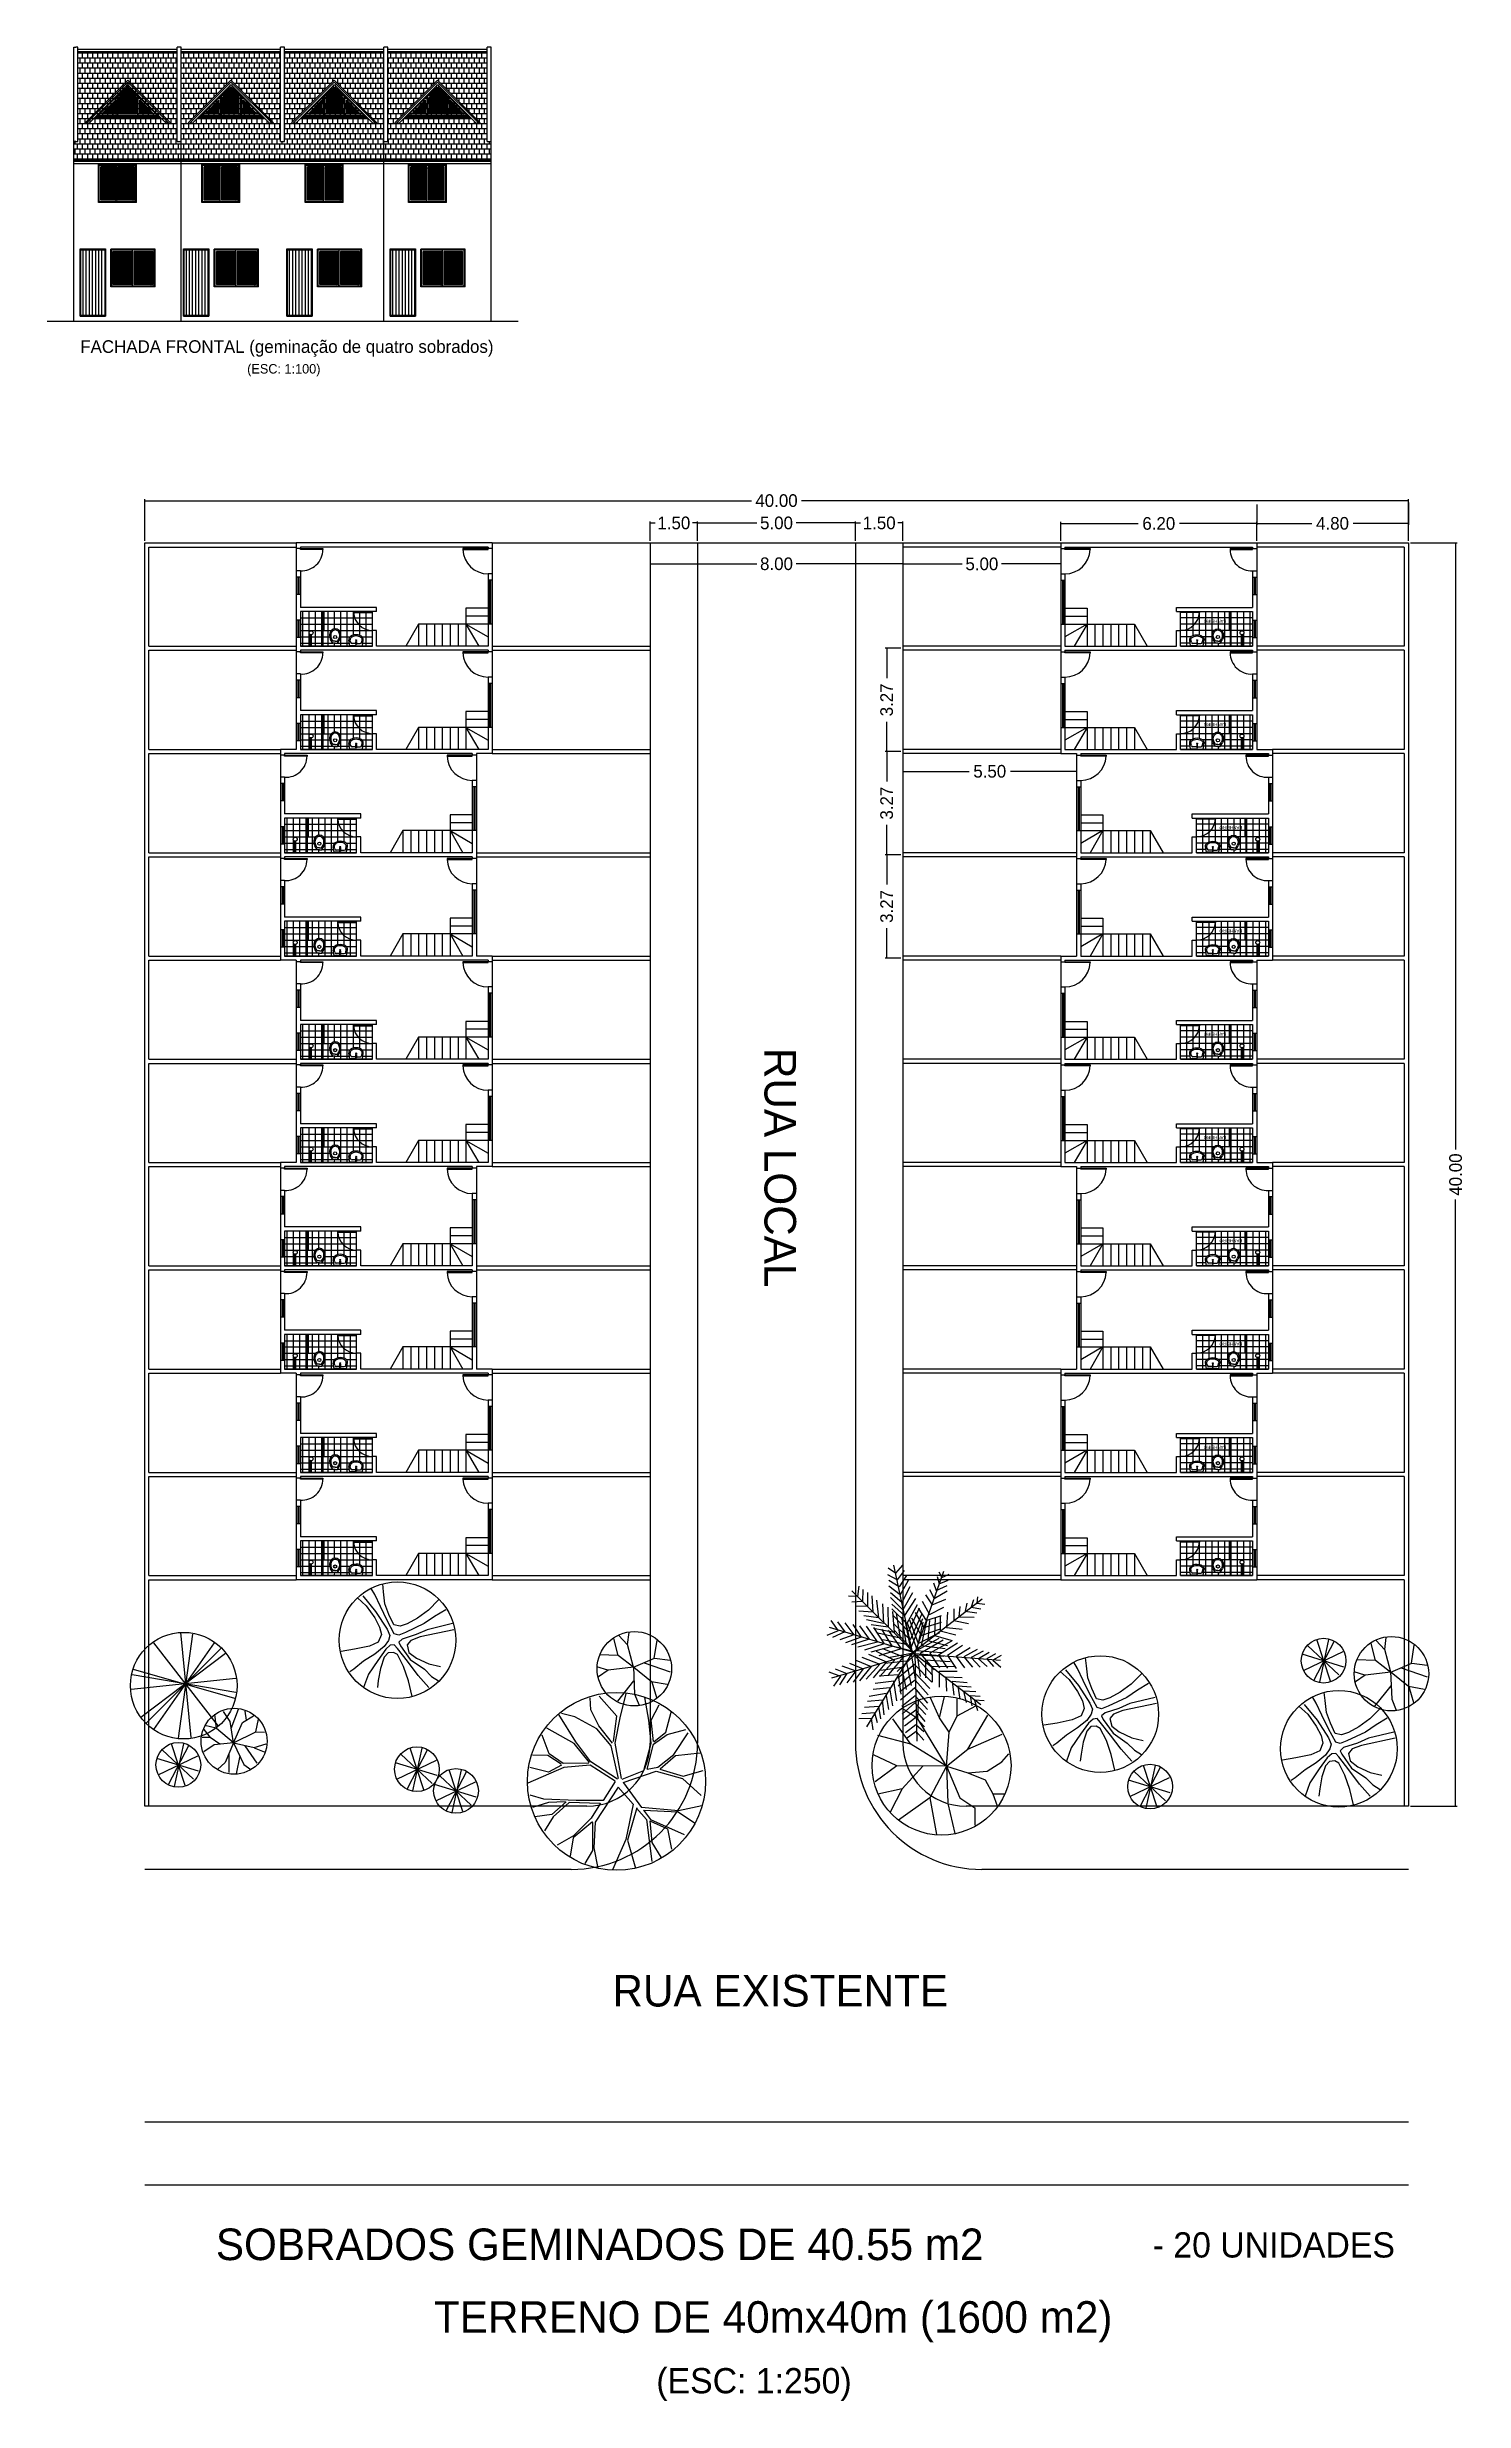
# Model space of a CAD drawing. Extents: x -74 to 202, y -59 to 73.
# Drawn here: x 38.7 to 83.6, y -58.5 to 16 of the extents above; entities that cross this region are included whole.
import ezdxf
from ezdxf.enums import TextEntityAlignment as Align

# ---------------------------------------------------------------- set-up
doc = ezdxf.new("R2010")
doc.units = 0
doc.layers.get('0').update_dxf_attribs({"linetype": 'CONTINUOUS'})
doc.layers.get('DEFPOINTS').update_dxf_attribs({"linetype": 'CONTINUOUS'})
for name, color, linetype in [('DIM', 244, 'CONTINUOUS'), ('EQUIPAMENTOS', 1, 'CONTINUOUS'), ('PAREDE', 7, 'CONTINUOUS'), ('PISO', 30, 'CONTINUOUS'), ('PORTA', 1, 'CONTINUOUS'), ('TELHADO', 20, 'CONTINUOUS'), ('TERRA', 244, 'CONTINUOUS'), ('TEXTO', 1, 'CONTINUOUS'), ('VEGETAÇÃO', 72, 'CONTINUOUS'), ('VIDROEX', 135, 'CONTINUOUS'), ('VISTAL', 30, 'CONTINUOUS'), ('VISTAP', 244, 'CONTINUOUS')]:
    doc.layers.add(name, color=color, linetype=linetype)
doc.dimstyles.get("Standard").update_dxf_attribs({"dimscale": 0, "dimtxt": 0.1, "dimasz": 0.12, "dimexe": 0.05, "dimexo": 0.0625, "dimgap": 0.09, "dimtad": 0, "dimzin": 0, "dimtxsty": 'STANDARD', "dimblk1": 'NONE', "dimblk2": 'NONE', "dimsah": 1, "dimcen": 0.09, "dimclrd": 244, "dimclre": 244, "dimclrt": 244, "dimazin": 3, "dimtfac": 1, "dimtdec": 4, "dimtofl": 0, "dimtmove": 0, "dimatfit": 3, "dimtolj": 1, "dimtzin": 0})

msp = doc.modelspace()

# ---------------------------------------------------------------- texts
at = {"layer": 'TEXTO', "color": 1, "linetype": 'CONTINUOUS'}
for s, height, p in [('FACHADA FRONTAL (geminação de quatro sobrados)', 0.4, (46.30576, 6.48743)), ('(ESC: 1:100)', 0.3, (46.20824, 5.7973)), ('RUA EXISTENTE', 1, (61.92326, -45.52097)), ('SOBRADOS GEMINADOS DE 40.55 m2', 1, (56.20658, -53.55158)), (' - 20 UNIDADES   ', 0.8, (77.84228, -53.56968)), ('TERRENO DE 40mx40m (1600 m2)', 1, (61.6986, -55.97626)), ('(ESC: 1:250)', 0.8, (61.09127, -57.96862))]:
    msp.add_text(s, height=height, dxfattribs=at).set_placement(p, align=Align.MIDDLE)
at = {"layer": 'TEXTO', "color": 244, "linetype": 'CONTINUOUS'}
for p in [(75.68492, -2.1558), (75.68492, -5.4258), (76.18492, -8.6958), (76.18492, -11.9658), (75.68492, -15.2358), (75.68492, -18.5058), (76.18492, -21.7758), (76.18492, -25.0458), (75.68492, -28.3158)]:
    msp.add_text('BANHEIRO', height=0.1, rotation=180, dxfattribs=at).set_placement(p, align=Align.MIDDLE)
at = {"layer": 'TEXTO', "color": 1, "linetype": 'CONTINUOUS'}
msp.add_text('RUA LOCAL', height=1, rotation=270, dxfattribs=at).set_placement((61.92326, -19.46075), align=Align.MIDDLE)

# ---------------------------------------------------------------- blocks, each defined once
blk = doc.blocks.new('*D58')
at = {"color": 244, "linetype": 'BYBLOCK'}
for p, q in [((81.867, 0.321), (83.35, 0.321)), ((83.3, 0.321), (83.3, -18.889)), ((83.3, -39.679), (83.3, -20.469)), ((81.867, -39.679), (83.35, -39.679))]:
    blk.add_line(p, q, dxfattribs=at)
at = {"layer": 'DEFPOINTS', "color": 0, "linetype": 'BYBLOCK'}
for p in [(81.804, 0.321), (81.804, -39.679), (83.3, -39.679)]:
    blk.add_point(p, dxfattribs=at)
at = {"color": 244, "linetype": 'BYBLOCK', "insert": (83.3, -19.679), "char_height": 0.4, "attachment_point": 5, "rotation": 90}
blk.add_mtext('\\A1;40.00', dxfattribs=at)
blk = doc.blocks.new('_NONE')
blk = doc.blocks.new('*D59')
at = {"color": 244, "linetype": 'BYBLOCK'}
for p, q in [((41.804, 0.384), (41.804, 1.709)), ((41.804, 1.659), (61.014, 1.659)), ((81.804, 1.659), (62.594, 1.659)), ((81.804, 0.384), (81.804, 1.709))]:
    blk.add_line(p, q, dxfattribs=at)
at = {"layer": 'DEFPOINTS', "color": 0, "linetype": 'BYBLOCK'}
for p in [(41.804, 1.659), (41.804, 0.321), (81.804, 0.321)]:
    blk.add_point(p, dxfattribs=at)
at = {"color": 244, "linetype": 'BYBLOCK', "insert": (61.804, 1.659), "char_height": 0.4, "attachment_point": 5}
blk.add_mtext('\\A1;40.00', dxfattribs=at)
blk = doc.blocks.new('*D60')
at = {"color": 244, "linetype": 'BYBLOCK'}
for p, q in [((57.804, 0.384), (57.804, 1.002)), ((57.804, 0.952), (57.964, 0.952)), ((59.304, 0.952), (59.144, 0.952)), ((59.304, 0.384), (59.304, 1.002))]:
    blk.add_line(p, q, dxfattribs=at)
at = {"layer": 'DEFPOINTS', "color": 0, "linetype": 'BYBLOCK'}
for p in [(59.304, 0.952), (57.804, 0.321), (59.304, 0.321)]:
    blk.add_point(p, dxfattribs=at)
at = {"color": 244, "linetype": 'BYBLOCK', "insert": (58.554, 0.952), "char_height": 0.4, "attachment_point": 5}
blk.add_mtext('\\A1;1.50', dxfattribs=at)
blk = doc.blocks.new('*D61')
at = {"color": 244, "linetype": 'BYBLOCK'}
for p, q in [((59.304, 0.952), (61.181, 0.952)), ((64.304, 0.952), (62.428, 0.952)), ((64.304, 0.384), (64.304, 1.002))]:
    blk.add_line(p, q, dxfattribs=at)
at = {"layer": 'DEFPOINTS', "color": 0, "linetype": 'BYBLOCK'}
for p in [(64.304, 0.952), (59.304, 0.321), (64.304, 0.321)]:
    blk.add_point(p, dxfattribs=at)
at = {"color": 244, "linetype": 'BYBLOCK', "insert": (61.804, 0.952), "char_height": 0.4, "attachment_point": 5}
blk.add_mtext('\\A1;5.00', dxfattribs=at)
blk = doc.blocks.new('*D62')
at = {"color": 244, "linetype": 'BYBLOCK'}
for p, q in [((64.304, 0.952), (64.464, 0.952)), ((65.804, 0.952), (65.644, 0.952)), ((65.804, 0.384), (65.804, 1.002))]:
    blk.add_line(p, q, dxfattribs=at)
at = {"layer": 'DEFPOINTS', "color": 0, "linetype": 'BYBLOCK'}
for p in [(65.804, 0.952), (64.304, 0.321), (65.804, 0.321)]:
    blk.add_point(p, dxfattribs=at)
at = {"color": 244, "linetype": 'BYBLOCK', "insert": (65.054, 0.952), "char_height": 0.4, "attachment_point": 5}
blk.add_mtext('\\A1;1.50', dxfattribs=at)
blk = doc.blocks.new('*D63')
at = {"color": 244, "linetype": 'BYBLOCK'}
for p, q in [((65.742, -3.014), (65.241, -3.014)), ((65.291, -3.014), (65.291, -3.959)), ((65.291, -6.284), (65.291, -5.339)), ((65.742, -6.284), (65.241, -6.284))]:
    blk.add_line(p, q, dxfattribs=at)
at = {"layer": 'DEFPOINTS', "color": 0, "linetype": 'BYBLOCK'}
for p in [(65.804, -3.014), (65.291, -6.284), (65.804, -6.284)]:
    blk.add_point(p, dxfattribs=at)
at = {"color": 244, "linetype": 'BYBLOCK', "insert": (65.291, -4.649), "char_height": 0.4, "attachment_point": 5, "rotation": 90}
blk.add_mtext('\\A1;3.27', dxfattribs=at)
blk = doc.blocks.new('*D64')
at = {"color": 244, "linetype": 'BYBLOCK'}
for p, q in [((65.291, -6.284), (65.291, -7.229)), ((65.291, -9.554), (65.291, -8.609)), ((65.742, -9.554), (65.241, -9.554))]:
    blk.add_line(p, q, dxfattribs=at)
at = {"layer": 'DEFPOINTS', "color": 0, "linetype": 'BYBLOCK'}
for p in [(65.804, -6.284), (65.291, -9.554), (65.804, -9.554)]:
    blk.add_point(p, dxfattribs=at)
at = {"color": 244, "linetype": 'BYBLOCK', "insert": (65.291, -7.919), "char_height": 0.4, "attachment_point": 5, "rotation": 90}
blk.add_mtext('\\A1;3.27', dxfattribs=at)
blk = doc.blocks.new('*D65')
at = {"color": 244, "linetype": 'BYBLOCK'}
for p, q in [((65.291, -9.554), (65.291, -10.499)), ((65.291, -12.824), (65.291, -11.879)), ((65.742, -12.824), (65.241, -12.824))]:
    blk.add_line(p, q, dxfattribs=at)
at = {"layer": 'DEFPOINTS', "color": 0, "linetype": 'BYBLOCK'}
for p in [(65.804, -9.554), (65.291, -12.824), (65.804, -12.824)]:
    blk.add_point(p, dxfattribs=at)
at = {"color": 244, "linetype": 'BYBLOCK', "insert": (65.291, -11.189), "char_height": 0.4, "attachment_point": 5, "rotation": 90}
blk.add_mtext('\\A1;3.27', dxfattribs=at)
blk = doc.blocks.new('*D66')
at = {"color": 244, "linetype": 'BYBLOCK'}
for p, q in [((57.804, 0.259), (57.804, -0.391)), ((65.804, 0.259), (65.804, -0.391)), ((57.804, -0.341), (61.181, -0.341)), ((65.804, -0.341), (62.428, -0.341))]:
    blk.add_line(p, q, dxfattribs=at)
at = {"layer": 'DEFPOINTS', "color": 0, "linetype": 'BYBLOCK'}
for p in [(57.804, 0.321), (65.804, 0.321), (65.804, -0.341)]:
    blk.add_point(p, dxfattribs=at)
at = {"color": 244, "linetype": 'BYBLOCK', "insert": (61.804, -0.341), "char_height": 0.4, "attachment_point": 5}
blk.add_mtext('\\A1;8.00', dxfattribs=at)
blk = doc.blocks.new('*D67')
at = {"color": 244, "linetype": 'BYBLOCK'}
for p, q in [((65.804, 0.129), (65.804, -0.395)), ((70.804, 0.079), (70.804, -0.395)), ((65.804, -0.345), (67.681, -0.345)), ((70.804, -0.345), (68.928, -0.345))]:
    blk.add_line(p, q, dxfattribs=at)
at = {"layer": 'DEFPOINTS', "color": 0, "linetype": 'BYBLOCK'}
for p in [(65.804, 0.191), (70.804, 0.141), (70.804, -0.345)]:
    blk.add_point(p, dxfattribs=at)
at = {"color": 244, "linetype": 'BYBLOCK', "insert": (68.304, -0.345), "char_height": 0.4, "attachment_point": 5}
blk.add_mtext('\\A1;5.00', dxfattribs=at)
blk = doc.blocks.new('*D68')
at = {"color": 244, "linetype": 'BYBLOCK'}
for p, q in [((70.804, 0.384), (70.804, 0.986)), ((70.804, 0.936), (73.248, 0.936)), ((77.004, 0.936), (74.561, 0.936)), ((77.004, 0.384), (77.004, 0.986))]:
    blk.add_line(p, q, dxfattribs=at)
at = {"layer": 'DEFPOINTS', "color": 0, "linetype": 'BYBLOCK'}
for p in [(77.004, 0.936), (70.804, 0.321), (77.004, 0.321)]:
    blk.add_point(p, dxfattribs=at)
at = {"color": 244, "linetype": 'BYBLOCK', "insert": (73.904, 0.936), "char_height": 0.4, "attachment_point": 5}
blk.add_mtext('\\A1;6.20', dxfattribs=at)
blk = doc.blocks.new('*D69')
at = {"color": 244, "linetype": 'BYBLOCK'}
for p, q in [((77.004, 1.541), (77.004, 0.889)), ((81.804, 1.604), (81.804, 0.889)), ((77.004, 0.939), (78.748, 0.939)), ((81.804, 0.939), (80.061, 0.939))]:
    blk.add_line(p, q, dxfattribs=at)
at = {"layer": 'DEFPOINTS', "color": 0, "linetype": 'BYBLOCK'}
for p in [(77.004, 1.604), (81.804, 1.666), (81.804, 0.939)]:
    blk.add_point(p, dxfattribs=at)
at = {"color": 244, "linetype": 'BYBLOCK', "insert": (79.404, 0.939), "char_height": 0.4, "attachment_point": 5}
blk.add_mtext('\\A1;4.80', dxfattribs=at)
blk = doc.blocks.new('*D70')
at = {"color": 244, "linetype": 'BYBLOCK'}
for p, q in [((65.804, -6.411), (65.804, -6.962)), ((71.304, -6.461), (71.304, -6.962)), ((65.804, -6.912), (67.898, -6.912)), ((71.304, -6.912), (69.211, -6.912))]:
    blk.add_line(p, q, dxfattribs=at)
at = {"layer": 'DEFPOINTS', "color": 0, "linetype": 'BYBLOCK'}
for p in [(65.804, -6.349), (71.304, -6.399), (71.304, -6.912)]:
    blk.add_point(p, dxfattribs=at)
at = {"color": 244, "linetype": 'BYBLOCK', "insert": (68.554, -6.912), "char_height": 0.4, "attachment_point": 5}
blk.add_mtext('\\A1;5.50', dxfattribs=at)
blk = doc.blocks.new('*X40')
at = {"color": 0, "linetype": 'CONTINUOUS'}
for p, q in [((45.065, 8.49), (45.554, 8.979)), ((45.065, 8.508), (45.536, 8.979)), ((45.065, 8.525), (45.518, 8.979)), ((45.065, 8.543), (45.501, 8.979)), ((45.065, 8.561), (45.483, 8.979)), ((45.065, 8.579), (45.465, 8.979)), ((45.065, 8.596), (45.448, 8.979)), ((45.065, 8.614), (45.43, 8.979)), ((45.065, 8.632), (45.412, 8.979)), ((45.065, 8.649), (45.395, 8.979)), ((45.065, 8.667), (45.377, 8.979)), ((45.065, 8.685), (45.359, 8.979)), ((45.065, 8.702), (45.342, 8.979)), ((45.065, 8.72), (45.324, 8.979)), ((45.065, 8.738), (45.306, 8.979)), ((45.065, 8.755), (45.289, 8.979)), ((45.065, 8.773), (45.271, 8.979)), ((45.065, 8.791), (45.253, 8.979)), ((45.065, 8.808), (45.236, 8.979)), ((45.065, 8.826), (45.218, 8.979)), ((45.065, 8.844), (45.2, 8.979)), ((45.065, 8.861), (45.183, 8.979)), ((45.065, 8.879), (45.165, 8.979)), ((45.065, 8.897), (45.147, 8.979)), ((45.065, 8.914), (45.13, 8.979)), ((45.065, 8.932), (45.112, 8.979)), ((45.065, 8.95), (45.094, 8.979)), ((45.065, 8.967), (45.077, 8.979)), ((45.065, 8.472), (45.565, 8.972)), ((45.065, 8.455), (45.565, 8.955)), ((45.615, 8.492), (46.102, 8.979)), ((45.615, 8.51), (46.084, 8.979)), ((45.615, 8.527), (46.066, 8.979)), ((45.615, 8.545), (46.049, 8.979)), ((45.615, 8.563), (46.031, 8.979)), ((45.615, 8.581), (46.013, 8.979)), ((45.615, 8.598), (45.996, 8.979)), ((45.615, 8.616), (45.978, 8.979)), ((45.615, 8.634), (45.96, 8.979)), ((45.615, 8.651), (45.943, 8.979)), ((45.615, 8.669), (45.925, 8.979)), ((45.615, 8.687), (45.907, 8.979)), ((45.615, 8.704), (45.89, 8.979)), ((45.615, 8.722), (45.872, 8.979)), ((45.615, 8.74), (45.854, 8.979)), ((45.615, 8.757), (45.837, 8.979)), ((45.615, 8.775), (45.819, 8.979)), ((45.615, 8.793), (45.801, 8.979)), ((45.615, 8.81), (45.784, 8.979)), ((45.615, 8.828), (45.766, 8.979)), ((45.615, 8.846), (45.748, 8.979)), ((45.615, 8.863), (45.731, 8.979)), ((45.615, 8.881), (45.713, 8.979)), ((45.615, 8.899), (45.695, 8.979)), ((45.615, 8.916), (45.678, 8.979)), ((45.615, 8.934), (45.66, 8.979)), ((45.615, 8.952), (45.642, 8.979)), ((45.615, 8.969), (45.625, 8.979)), ((45.615, 8.474), (46.115, 8.974)), ((45.615, 8.457), (46.115, 8.957)), ((48.335, 8.49), (48.824, 8.979)), ((48.335, 8.507), (48.807, 8.979)), ((48.335, 8.525), (48.789, 8.979)), ((48.335, 8.543), (48.771, 8.979)), ((48.335, 8.56), (48.753, 8.979)), ((48.335, 8.578), (48.736, 8.979)), ((48.335, 8.596), (48.718, 8.979)), ((48.335, 8.614), (48.7, 8.979)), ((48.335, 8.631), (48.683, 8.979)), ((48.335, 8.649), (48.665, 8.979)), ((48.335, 8.667), (48.647, 8.979)), ((48.335, 8.684), (48.63, 8.979)), ((48.335, 8.702), (48.612, 8.979)), ((48.335, 8.72), (48.594, 8.979)), ((48.335, 8.737), (48.577, 8.979)), ((48.335, 8.755), (48.559, 8.979)), ((48.335, 8.773), (48.541, 8.979)), ((48.335, 8.79), (48.524, 8.979)), ((48.335, 8.808), (48.506, 8.979)), ((48.335, 8.826), (48.488, 8.979)), ((48.335, 8.843), (48.471, 8.979)), ((48.335, 8.861), (48.453, 8.979)), ((48.335, 8.879), (48.435, 8.979)), ((48.335, 8.896), (48.418, 8.979)), ((48.335, 8.914), (48.4, 8.979)), ((48.335, 8.932), (48.382, 8.979)), ((48.335, 8.949), (48.365, 8.979)), ((48.335, 8.967), (48.347, 8.979)), ((48.335, 8.472), (48.835, 8.972)), ((48.335, 8.454), (48.835, 8.954)), ((48.885, 8.492), (49.372, 8.979)), ((48.885, 8.509), (49.355, 8.979)), ((48.885, 8.527), (49.337, 8.979)), ((48.885, 8.545), (49.319, 8.979)), ((48.885, 8.562), (49.301, 8.979)), ((48.885, 8.58), (49.284, 8.979)), ((48.885, 8.598), (49.266, 8.979)), ((48.885, 8.616), (49.248, 8.979)), ((48.885, 8.633), (49.231, 8.979)), ((48.885, 8.651), (49.213, 8.979)), ((48.885, 8.669), (49.195, 8.979)), ((48.885, 8.686), (49.178, 8.979)), ((48.885, 8.704), (49.16, 8.979)), ((48.885, 8.722), (49.142, 8.979)), ((48.885, 8.739), (49.125, 8.979)), ((48.885, 8.757), (49.107, 8.979)), ((48.885, 8.775), (49.089, 8.979)), ((48.885, 8.792), (49.072, 8.979)), ((48.885, 8.81), (49.054, 8.979)), ((48.885, 8.828), (49.036, 8.979)), ((48.885, 8.845), (49.019, 8.979)), ((48.885, 8.863), (49.001, 8.979)), ((48.885, 8.881), (48.983, 8.979)), ((48.885, 8.898), (48.966, 8.979)), ((48.885, 8.916), (48.948, 8.979)), ((48.885, 8.934), (48.93, 8.979)), ((48.885, 8.951), (48.913, 8.979)), ((48.885, 8.969), (48.895, 8.979)), ((48.885, 8.474), (49.385, 8.974)), ((48.885, 8.456), (49.385, 8.956)), ((51.605, 8.489), (52.095, 8.979)), ((51.605, 8.507), (52.077, 8.979)), ((51.605, 8.525), (52.059, 8.979)), ((51.605, 8.542), (52.042, 8.979)), ((51.605, 8.56), (52.024, 8.979)), ((51.605, 8.578), (52.006, 8.979)), ((51.605, 8.595), (51.988, 8.979)), ((51.605, 8.613), (51.971, 8.979)), ((51.605, 8.631), (51.953, 8.979)), ((51.605, 8.649), (51.935, 8.979)), ((51.605, 8.666), (51.918, 8.979)), ((51.605, 8.684), (51.9, 8.979)), ((51.605, 8.702), (51.882, 8.979)), ((51.605, 8.719), (51.865, 8.979)), ((51.605, 8.737), (51.847, 8.979)), ((51.605, 8.755), (51.829, 8.979)), ((51.605, 8.772), (51.812, 8.979)), ((51.605, 8.79), (51.794, 8.979)), ((51.605, 8.808), (51.776, 8.979)), ((51.605, 8.825), (51.759, 8.979)), ((51.605, 8.843), (51.741, 8.979)), ((51.605, 8.861), (51.723, 8.979)), ((51.605, 8.878), (51.706, 8.979)), ((51.605, 8.896), (51.688, 8.979)), ((51.605, 8.914), (51.67, 8.979)), ((51.605, 8.931), (51.653, 8.979)), ((51.605, 8.949), (51.635, 8.979)), ((51.605, 8.967), (51.617, 8.979)), ((51.605, 8.472), (52.105, 8.972)), ((51.605, 8.454), (52.105, 8.954)), ((52.155, 8.491), (52.643, 8.979)), ((52.155, 8.509), (52.625, 8.979)), ((52.155, 8.527), (52.607, 8.979)), ((52.155, 8.544), (52.59, 8.979)), ((52.155, 8.562), (52.572, 8.979)), ((52.155, 8.58), (52.554, 8.979)), ((52.155, 8.597), (52.537, 8.979)), ((52.155, 8.615), (52.519, 8.979)), ((52.155, 8.633), (52.501, 8.979)), ((52.155, 8.65), (52.483, 8.979)), ((52.155, 8.668), (52.466, 8.979)), ((52.155, 8.686), (52.448, 8.979)), ((52.155, 8.704), (52.43, 8.979)), ((52.155, 8.721), (52.413, 8.979)), ((52.155, 8.739), (52.395, 8.979)), ((52.155, 8.757), (52.377, 8.979)), ((52.155, 8.774), (52.36, 8.979)), ((52.155, 8.792), (52.342, 8.979)), ((52.155, 8.81), (52.324, 8.979)), ((52.155, 8.827), (52.307, 8.979)), ((52.155, 8.845), (52.289, 8.979)), ((52.155, 8.863), (52.271, 8.979)), ((52.155, 8.88), (52.254, 8.979)), ((52.155, 8.898), (52.236, 8.979)), ((52.155, 8.916), (52.218, 8.979)), ((52.155, 8.933), (52.201, 8.979)), ((52.155, 8.951), (52.183, 8.979)), ((52.155, 8.969), (52.165, 8.979)), ((52.155, 8.474), (52.655, 8.974)), ((52.155, 8.456), (52.655, 8.956)), ((54.875, 8.966), (54.888, 8.979)), ((54.875, 8.949), (54.905, 8.979)), ((54.875, 8.931), (54.923, 8.979)), ((54.875, 8.913), (54.941, 8.979)), ((54.875, 8.896), (54.958, 8.979)), ((54.875, 8.878), (54.976, 8.979)), ((54.875, 8.86), (54.994, 8.979)), ((54.875, 8.843), (55.011, 8.979)), ((54.875, 8.825), (55.029, 8.979)), ((54.875, 8.807), (55.047, 8.979)), ((54.875, 8.79), (55.064, 8.979)), ((54.875, 8.772), (55.082, 8.979)), ((54.875, 8.754), (55.1, 8.979)), ((54.875, 8.737), (55.117, 8.979)), ((54.875, 8.719), (55.135, 8.979)), ((54.875, 8.701), (55.153, 8.979)), ((54.875, 8.683), (55.17, 8.979)), ((54.875, 8.666), (55.188, 8.979)), ((54.875, 8.648), (55.206, 8.979)), ((54.875, 8.63), (55.224, 8.979)), ((54.875, 8.613), (55.241, 8.979)), ((54.875, 8.595), (55.259, 8.979)), ((54.875, 8.577), (55.277, 8.979)), ((54.875, 8.56), (55.294, 8.979)), ((54.875, 8.542), (55.312, 8.979)), ((54.875, 8.524), (55.33, 8.979)), ((54.875, 8.507), (55.347, 8.979)), ((54.875, 8.489), (55.365, 8.979)), ((54.875, 8.471), (55.375, 8.971)), ((54.875, 8.454), (55.375, 8.954)), ((55.425, 8.968), (55.436, 8.979)), ((55.425, 8.951), (55.453, 8.979)), ((55.425, 8.933), (55.471, 8.979)), ((55.425, 8.915), (55.489, 8.979)), ((55.425, 8.898), (55.506, 8.979)), ((55.425, 8.88), (55.524, 8.979)), ((55.425, 8.862), (55.542, 8.979)), ((55.425, 8.845), (55.559, 8.979)), ((55.425, 8.827), (55.577, 8.979)), ((55.425, 8.809), (55.595, 8.979)), ((55.425, 8.792), (55.612, 8.979)), ((55.425, 8.774), (55.63, 8.979)), ((55.425, 8.756), (55.648, 8.979)), ((55.425, 8.739), (55.665, 8.979)), ((55.425, 8.721), (55.683, 8.979)), ((55.425, 8.703), (55.701, 8.979)), ((55.425, 8.685), (55.718, 8.979)), ((55.425, 8.668), (55.736, 8.979)), ((55.425, 8.65), (55.754, 8.979)), ((55.425, 8.632), (55.772, 8.979)), ((55.425, 8.615), (55.789, 8.979)), ((55.425, 8.597), (55.807, 8.979)), ((55.425, 8.579), (55.825, 8.979)), ((55.425, 8.562), (55.842, 8.979)), ((55.425, 8.544), (55.86, 8.979)), ((55.425, 8.526), (55.878, 8.979)), ((55.425, 8.509), (55.895, 8.979)), ((55.425, 8.491), (55.913, 8.979)), ((55.425, 8.473), (55.925, 8.973)), ((55.425, 8.456), (55.925, 8.956)), ((45.065, 8.437), (45.565, 8.937)), ((45.065, 8.419), (45.565, 8.919)), ((45.065, 8.402), (45.565, 8.902)), ((45.065, 8.384), (45.565, 8.884)), ((45.065, 8.366), (45.565, 8.866)), ((45.065, 8.349), (45.565, 8.849)), ((45.065, 8.331), (45.565, 8.831)), ((45.065, 8.313), (45.565, 8.813)), ((45.065, 8.296), (45.565, 8.796)), ((45.065, 8.278), (45.565, 8.778)), ((45.065, 8.26), (45.565, 8.76)), ((45.065, 8.243), (45.565, 8.743)), ((45.065, 8.225), (45.565, 8.725)), ((45.065, 8.207), (45.565, 8.707)), ((45.065, 8.19), (45.565, 8.69)), ((45.065, 8.172), (45.565, 8.672)), ((45.065, 8.154), (45.565, 8.654)), ((45.065, 8.137), (45.565, 8.637)), ((45.065, 8.119), (45.565, 8.619)), ((45.065, 8.101), (45.565, 8.601)), ((45.065, 8.084), (45.565, 8.584)), ((45.065, 8.066), (45.565, 8.566)), ((45.065, 8.048), (45.565, 8.548)), ((45.065, 8.031), (45.565, 8.531)), ((45.065, 8.013), (45.565, 8.513)), ((45.065, 7.995), (45.565, 8.495)), ((45.065, 7.977), (45.565, 8.477)), ((45.065, 7.96), (45.565, 8.46)), ((45.065, 7.942), (45.565, 8.442)), ((45.07, 7.929), (45.565, 8.424)), ((45.087, 7.929), (45.565, 8.407)), ((45.105, 7.929), (45.565, 8.389)), ((45.123, 7.929), (45.565, 8.371)), ((45.14, 7.929), (45.565, 8.354)), ((45.158, 7.929), (45.565, 8.336)), ((45.176, 7.929), (45.565, 8.318)), ((45.193, 7.929), (45.565, 8.301)), ((45.211, 7.929), (45.565, 8.283)), ((45.229, 7.929), (45.565, 8.265)), ((45.246, 7.929), (45.565, 8.248)), ((45.264, 7.929), (45.565, 8.23)), ((45.282, 7.929), (45.565, 8.212)), ((45.615, 8.439), (46.115, 8.939)), ((45.615, 8.421), (46.115, 8.921)), ((45.615, 8.404), (46.115, 8.904)), ((45.615, 8.386), (46.115, 8.886)), ((45.615, 8.368), (46.115, 8.868)), ((45.615, 8.351), (46.115, 8.851)), ((45.615, 8.333), (46.115, 8.833)), ((45.615, 8.315), (46.115, 8.815)), ((45.615, 8.298), (46.115, 8.798)), ((45.615, 8.28), (46.115, 8.78)), ((45.615, 8.262), (46.115, 8.762)), ((45.615, 8.245), (46.115, 8.745)), ((45.615, 8.227), (46.115, 8.727)), ((45.615, 8.209), (46.115, 8.709)), ((45.615, 8.192), (46.115, 8.692)), ((45.615, 8.174), (46.115, 8.674)), ((45.615, 8.156), (46.115, 8.656)), ((45.615, 8.139), (46.115, 8.639)), ((45.615, 8.121), (46.115, 8.621)), ((45.615, 8.103), (46.115, 8.603)), ((45.615, 8.086), (46.115, 8.586)), ((45.615, 8.068), (46.115, 8.568)), ((45.615, 8.05), (46.115, 8.55)), ((45.615, 8.033), (46.115, 8.533)), ((45.615, 8.015), (46.115, 8.515)), ((45.615, 7.997), (46.115, 8.497)), ((45.615, 7.979), (46.115, 8.479)), ((45.615, 7.962), (46.115, 8.462)), ((45.615, 7.944), (46.115, 8.444)), ((45.618, 7.929), (46.115, 8.426)), ((45.635, 7.929), (46.115, 8.409)), ((45.653, 7.929), (46.115, 8.391)), ((45.671, 7.929), (46.115, 8.373)), ((45.688, 7.929), (46.115, 8.356)), ((45.706, 7.929), (46.115, 8.338)), ((45.724, 7.929), (46.115, 8.32)), ((45.741, 7.929), (46.115, 8.303)), ((45.759, 7.929), (46.115, 8.285)), ((45.777, 7.929), (46.115, 8.267)), ((45.794, 7.929), (46.115, 8.25)), ((45.812, 7.929), (46.115, 8.232)), ((45.83, 7.929), (46.115, 8.214)), ((48.335, 8.437), (48.835, 8.937)), ((48.335, 8.419), (48.835, 8.919)), ((48.335, 8.401), (48.835, 8.901)), ((48.335, 8.384), (48.835, 8.884)), ((48.335, 8.366), (48.835, 8.866)), ((48.335, 8.348), (48.835, 8.848)), ((48.335, 8.331), (48.835, 8.831)), ((48.335, 8.313), (48.835, 8.813)), ((48.335, 8.295), (48.835, 8.795)), ((48.335, 8.278), (48.835, 8.778)), ((48.335, 8.26), (48.835, 8.76)), ((48.335, 8.242), (48.835, 8.742)), ((48.335, 8.225), (48.835, 8.725)), ((48.335, 8.207), (48.835, 8.707)), ((48.335, 8.189), (48.835, 8.689)), ((48.335, 8.172), (48.835, 8.672)), ((48.335, 8.154), (48.835, 8.654)), ((48.335, 8.136), (48.835, 8.636)), ((48.335, 8.119), (48.835, 8.619)), ((48.335, 8.101), (48.835, 8.601)), ((48.335, 8.083), (48.835, 8.583)), ((48.335, 8.066), (48.835, 8.566)), ((48.335, 8.048), (48.835, 8.548)), ((48.335, 8.03), (48.835, 8.53)), ((48.335, 8.012), (48.835, 8.512)), ((48.335, 7.995), (48.835, 8.495)), ((48.335, 7.977), (48.835, 8.477)), ((48.335, 7.959), (48.835, 8.459)), ((48.335, 7.942), (48.835, 8.442)), ((48.34, 7.929), (48.835, 8.424)), ((48.358, 7.929), (48.835, 8.406)), ((48.375, 7.929), (48.835, 8.389)), ((48.393, 7.929), (48.835, 8.371)), ((48.411, 7.929), (48.835, 8.353)), ((48.428, 7.929), (48.835, 8.336)), ((48.446, 7.929), (48.835, 8.318)), ((48.464, 7.929), (48.835, 8.3)), ((48.481, 7.929), (48.835, 8.283)), ((48.499, 7.929), (48.835, 8.265)), ((48.517, 7.929), (48.835, 8.247)), ((48.534, 7.929), (48.835, 8.23)), ((48.552, 7.929), (48.835, 8.212)), ((48.885, 8.439), (49.385, 8.939)), ((48.885, 8.421), (49.385, 8.921)), ((48.885, 8.403), (49.385, 8.903)), ((48.885, 8.386), (49.385, 8.886)), ((48.885, 8.368), (49.385, 8.868)), ((48.885, 8.35), (49.385, 8.85)), ((48.885, 8.333), (49.385, 8.833)), ((48.885, 8.315), (49.385, 8.815)), ((48.885, 8.297), (49.385, 8.797)), ((48.885, 8.28), (49.385, 8.78)), ((48.885, 8.262), (49.385, 8.762)), ((48.885, 8.244), (49.385, 8.744)), ((48.885, 8.227), (49.385, 8.727)), ((48.885, 8.209), (49.385, 8.709)), ((48.885, 8.191), (49.385, 8.691)), ((48.885, 8.174), (49.385, 8.674)), ((48.885, 8.156), (49.385, 8.656)), ((48.885, 8.138), (49.385, 8.638)), ((48.885, 8.121), (49.385, 8.621)), ((48.885, 8.103), (49.385, 8.603)), ((48.885, 8.085), (49.385, 8.585)), ((48.885, 8.067), (49.385, 8.567)), ((48.885, 8.05), (49.385, 8.55)), ((48.885, 8.032), (49.385, 8.532)), ((48.885, 8.014), (49.385, 8.514)), ((48.885, 7.997), (49.385, 8.497)), ((48.885, 7.979), (49.385, 8.479)), ((48.885, 7.961), (49.385, 8.461)), ((48.885, 7.944), (49.385, 8.444)), ((48.888, 7.929), (49.385, 8.426)), ((48.906, 7.929), (49.385, 8.408)), ((48.923, 7.929), (49.385, 8.391)), ((48.941, 7.929), (49.385, 8.373)), ((48.959, 7.929), (49.385, 8.355)), ((48.976, 7.929), (49.385, 8.338)), ((48.994, 7.929), (49.385, 8.32)), ((49.012, 7.929), (49.385, 8.302)), ((49.029, 7.929), (49.385, 8.285)), ((49.047, 7.929), (49.385, 8.267)), ((49.065, 7.929), (49.385, 8.249)), ((49.082, 7.929), (49.385, 8.232)), ((49.1, 7.929), (49.385, 8.214)), ((51.605, 8.436), (52.105, 8.936)), ((51.605, 8.419), (52.105, 8.919)), ((51.605, 8.401), (52.105, 8.901)), ((51.605, 8.383), (52.105, 8.883)), ((51.605, 8.366), (52.105, 8.866)), ((51.605, 8.348), (52.105, 8.848)), ((51.605, 8.33), (52.105, 8.83)), ((51.605, 8.313), (52.105, 8.813)), ((51.605, 8.295), (52.105, 8.795)), ((51.605, 8.277), (52.105, 8.777)), ((51.605, 8.26), (52.105, 8.76)), ((51.605, 8.242), (52.105, 8.742)), ((51.605, 8.224), (52.105, 8.724)), ((51.605, 8.207), (52.105, 8.707)), ((51.605, 8.189), (52.105, 8.689)), ((51.605, 8.171), (52.105, 8.671)), ((51.605, 8.154), (52.105, 8.654)), ((51.605, 8.136), (52.105, 8.636)), ((51.605, 8.118), (52.105, 8.618)), ((51.605, 8.1), (52.105, 8.6)), ((51.605, 8.083), (52.105, 8.583)), ((51.605, 8.065), (52.105, 8.565)), ((51.605, 8.047), (52.105, 8.547)), ((51.605, 8.03), (52.105, 8.53)), ((51.605, 8.012), (52.105, 8.512)), ((51.605, 7.994), (52.105, 8.494)), ((51.605, 7.977), (52.105, 8.477)), ((51.605, 7.959), (52.105, 8.459)), ((51.605, 7.941), (52.105, 8.441)), ((51.61, 7.929), (52.105, 8.424)), ((51.628, 7.929), (52.105, 8.406)), ((51.646, 7.929), (52.105, 8.388)), ((51.663, 7.929), (52.105, 8.371)), ((51.681, 7.929), (52.105, 8.353)), ((51.699, 7.929), (52.105, 8.335)), ((51.716, 7.929), (52.105, 8.318)), ((51.734, 7.929), (52.105, 8.3)), ((51.752, 7.929), (52.105, 8.282)), ((51.769, 7.929), (52.105, 8.265)), ((51.787, 7.929), (52.105, 8.247)), ((51.805, 7.929), (52.105, 8.229)), ((51.822, 7.929), (52.105, 8.212)), ((52.155, 8.438), (52.655, 8.938)), ((52.155, 8.421), (52.655, 8.921)), ((52.155, 8.403), (52.655, 8.903)), ((52.155, 8.385), (52.655, 8.885)), ((52.155, 8.368), (52.655, 8.868)), ((52.155, 8.35), (52.655, 8.85)), ((52.155, 8.332), (52.655, 8.832)), ((52.155, 8.315), (52.655, 8.815)), ((52.155, 8.297), (52.655, 8.797)), ((52.155, 8.279), (52.655, 8.779)), ((52.155, 8.262), (52.655, 8.762)), ((52.155, 8.244), (52.655, 8.744)), ((52.155, 8.226), (52.655, 8.726)), ((52.155, 8.209), (52.655, 8.709)), ((52.155, 8.191), (52.655, 8.691)), ((52.155, 8.173), (52.655, 8.673)), ((52.155, 8.156), (52.655, 8.656)), ((52.155, 8.138), (52.655, 8.638)), ((52.155, 8.12), (52.655, 8.62)), ((52.155, 8.102), (52.655, 8.602)), ((52.155, 8.085), (52.655, 8.585)), ((52.155, 8.067), (52.655, 8.567)), ((52.155, 8.049), (52.655, 8.549)), ((52.155, 8.032), (52.655, 8.532)), ((52.155, 8.014), (52.655, 8.514)), ((52.155, 7.996), (52.655, 8.496)), ((52.155, 7.979), (52.655, 8.479)), ((52.155, 7.961), (52.655, 8.461)), ((52.155, 7.943), (52.655, 8.443)), ((52.158, 7.929), (52.655, 8.426)), ((52.176, 7.929), (52.655, 8.408)), ((52.194, 7.929), (52.655, 8.39)), ((52.211, 7.929), (52.655, 8.373)), ((52.229, 7.929), (52.655, 8.355)), ((52.247, 7.929), (52.655, 8.337)), ((52.264, 7.929), (52.655, 8.32)), ((52.282, 7.929), (52.655, 8.302)), ((52.3, 7.929), (52.655, 8.284)), ((52.317, 7.929), (52.655, 8.267)), ((52.335, 7.929), (52.655, 8.249)), ((52.353, 7.929), (52.655, 8.231)), ((52.37, 7.929), (52.655, 8.214)), ((54.875, 8.436), (55.375, 8.936)), ((54.875, 8.418), (55.375, 8.918)), ((54.875, 8.401), (55.375, 8.901)), ((54.875, 8.383), (55.375, 8.883)), ((54.875, 8.365), (55.375, 8.865)), ((54.875, 8.348), (55.375, 8.848)), ((54.875, 8.33), (55.375, 8.83)), ((54.875, 8.312), (55.375, 8.812)), ((54.875, 8.295), (55.375, 8.795)), ((54.875, 8.277), (55.375, 8.777)), ((54.875, 8.259), (55.375, 8.759)), ((54.875, 8.242), (55.375, 8.742)), ((54.875, 8.224), (55.375, 8.724)), ((54.875, 8.206), (55.375, 8.706)), ((54.875, 8.189), (55.375, 8.689)), ((54.875, 8.171), (55.375, 8.671)), ((54.875, 8.153), (55.375, 8.653)), ((54.875, 8.135), (55.375, 8.635)), ((54.875, 8.118), (55.375, 8.618)), ((54.875, 8.1), (55.375, 8.6)), ((54.875, 8.082), (55.375, 8.582)), ((54.875, 8.065), (55.375, 8.565)), ((54.875, 8.047), (55.375, 8.547)), ((54.875, 8.029), (55.375, 8.529)), ((54.875, 8.012), (55.375, 8.512)), ((54.875, 7.994), (55.375, 8.494)), ((54.875, 7.976), (55.375, 8.476)), ((54.875, 7.959), (55.375, 8.459)), ((54.875, 7.941), (55.375, 8.441)), ((54.881, 7.929), (55.375, 8.423)), ((54.898, 7.929), (55.375, 8.406)), ((54.916, 7.929), (55.375, 8.388)), ((54.934, 7.929), (55.375, 8.37)), ((54.951, 7.929), (55.375, 8.353)), ((54.969, 7.929), (55.375, 8.335)), ((54.987, 7.929), (55.375, 8.317)), ((55.004, 7.929), (55.375, 8.3)), ((55.022, 7.929), (55.375, 8.282)), ((55.04, 7.929), (55.375, 8.264)), ((55.057, 7.929), (55.375, 8.247)), ((55.075, 7.929), (55.375, 8.229)), ((55.093, 7.929), (55.375, 8.211)), ((55.425, 8.438), (55.925, 8.938)), ((55.425, 8.42), (55.925, 8.92)), ((55.425, 8.403), (55.925, 8.903)), ((55.425, 8.385), (55.925, 8.885)), ((55.425, 8.367), (55.925, 8.867)), ((55.425, 8.35), (55.925, 8.85)), ((55.425, 8.332), (55.925, 8.832)), ((55.425, 8.314), (55.925, 8.814)), ((55.425, 8.297), (55.925, 8.797)), ((55.425, 8.279), (55.925, 8.779)), ((55.425, 8.261), (55.925, 8.761)), ((55.425, 8.244), (55.925, 8.744)), ((55.425, 8.226), (55.925, 8.726)), ((55.425, 8.208), (55.925, 8.708)), ((55.425, 8.191), (55.925, 8.691)), ((55.425, 8.173), (55.925, 8.673)), ((55.425, 8.155), (55.925, 8.655)), ((55.425, 8.137), (55.925, 8.637)), ((55.425, 8.12), (55.925, 8.62)), ((55.425, 8.102), (55.925, 8.602)), ((55.425, 8.084), (55.925, 8.584)), ((55.425, 8.067), (55.925, 8.567)), ((55.425, 8.049), (55.925, 8.549)), ((55.425, 8.031), (55.925, 8.531)), ((55.425, 8.014), (55.925, 8.514)), ((55.425, 7.996), (55.925, 8.496)), ((55.425, 7.978), (55.925, 8.478)), ((55.425, 7.961), (55.925, 8.461)), ((55.425, 7.943), (55.925, 8.443)), ((55.429, 7.929), (55.925, 8.425)), ((55.446, 7.929), (55.925, 8.408)), ((55.464, 7.929), (55.925, 8.39)), ((55.482, 7.929), (55.925, 8.372)), ((55.499, 7.929), (55.925, 8.355)), ((55.517, 7.929), (55.925, 8.337)), ((55.535, 7.929), (55.925, 8.319)), ((55.552, 7.929), (55.925, 8.302)), ((55.57, 7.929), (55.925, 8.284)), ((55.588, 7.929), (55.925, 8.266)), ((55.605, 7.929), (55.925, 8.249)), ((55.623, 7.929), (55.925, 8.231)), ((55.641, 7.929), (55.925, 8.213)), ((45.299, 7.929), (45.565, 8.195)), ((45.317, 7.929), (45.565, 8.177)), ((45.335, 7.929), (45.565, 8.159)), ((45.352, 7.929), (45.565, 8.142)), ((45.37, 7.929), (45.565, 8.124)), ((45.388, 7.929), (45.565, 8.106)), ((45.405, 7.929), (45.565, 8.089)), ((45.423, 7.929), (45.565, 8.071)), ((45.441, 7.929), (45.565, 8.053)), ((45.458, 7.929), (45.565, 8.036)), ((45.476, 7.929), (45.565, 8.018)), ((45.494, 7.929), (45.565, 8)), ((45.511, 7.929), (45.565, 7.983)), ((45.529, 7.929), (45.565, 7.965)), ((45.547, 7.929), (45.565, 7.947)), ((45.564, 7.929), (45.565, 7.929)), ((45.847, 7.929), (46.115, 8.197)), ((45.865, 7.929), (46.115, 8.179)), ((45.883, 7.929), (46.115, 8.161)), ((45.9, 7.929), (46.115, 8.144)), ((45.918, 7.929), (46.115, 8.126)), ((45.936, 7.929), (46.115, 8.108)), ((45.953, 7.929), (46.115, 8.091)), ((45.971, 7.929), (46.115, 8.073)), ((45.989, 7.929), (46.115, 8.055)), ((46.006, 7.929), (46.115, 8.038)), ((46.024, 7.929), (46.115, 8.02)), ((46.042, 7.929), (46.115, 8.002)), ((46.059, 7.929), (46.115, 7.985)), ((46.077, 7.929), (46.115, 7.967)), ((46.095, 7.929), (46.115, 7.949)), ((46.112, 7.929), (46.115, 7.931)), ((48.57, 7.929), (48.835, 8.194)), ((48.587, 7.929), (48.835, 8.177)), ((48.605, 7.929), (48.835, 8.159)), ((48.623, 7.929), (48.835, 8.141)), ((48.64, 7.929), (48.835, 8.124)), ((48.658, 7.929), (48.835, 8.106)), ((48.676, 7.929), (48.835, 8.088)), ((48.693, 7.929), (48.835, 8.071)), ((48.711, 7.929), (48.835, 8.053)), ((48.729, 7.929), (48.835, 8.035)), ((48.746, 7.929), (48.835, 8.017)), ((48.764, 7.929), (48.835, 8)), ((48.782, 7.929), (48.835, 7.982)), ((48.799, 7.929), (48.835, 7.964)), ((48.817, 7.929), (48.835, 7.947)), ((48.835, 7.929), (48.835, 7.929)), ((49.118, 7.929), (49.385, 8.196)), ((49.135, 7.929), (49.385, 8.179)), ((49.153, 7.929), (49.385, 8.161)), ((49.171, 7.929), (49.385, 8.143)), ((49.188, 7.929), (49.385, 8.126)), ((49.206, 7.929), (49.385, 8.108)), ((49.224, 7.929), (49.385, 8.09)), ((49.241, 7.929), (49.385, 8.073)), ((49.259, 7.929), (49.385, 8.055)), ((49.277, 7.929), (49.385, 8.037)), ((49.294, 7.929), (49.385, 8.019)), ((49.312, 7.929), (49.385, 8.002)), ((49.33, 7.929), (49.385, 7.984)), ((49.348, 7.929), (49.385, 7.966)), ((49.365, 7.929), (49.385, 7.949)), ((49.383, 7.929), (49.385, 7.931)), ((51.84, 7.929), (52.105, 8.194)), ((51.858, 7.929), (52.105, 8.176)), ((51.875, 7.929), (52.105, 8.159)), ((51.893, 7.929), (52.105, 8.141)), ((51.911, 7.929), (52.105, 8.123)), ((51.928, 7.929), (52.105, 8.106)), ((51.946, 7.929), (52.105, 8.088)), ((51.964, 7.929), (52.105, 8.07)), ((51.981, 7.929), (52.105, 8.052)), ((51.999, 7.929), (52.105, 8.035)), ((52.017, 7.929), (52.105, 8.017)), ((52.035, 7.929), (52.105, 7.999)), ((52.052, 7.929), (52.105, 7.982)), ((52.07, 7.929), (52.105, 7.964)), ((52.088, 7.929), (52.105, 7.946)), ((52.105, 7.929), (52.105, 7.929)), ((52.388, 7.929), (52.655, 8.196)), ((52.406, 7.929), (52.655, 8.178)), ((52.423, 7.929), (52.655, 8.161)), ((52.441, 7.929), (52.655, 8.143)), ((52.459, 7.929), (52.655, 8.125)), ((52.476, 7.929), (52.655, 8.108)), ((52.494, 7.929), (52.655, 8.09)), ((52.512, 7.929), (52.655, 8.072)), ((52.529, 7.929), (52.655, 8.054)), ((52.547, 7.929), (52.655, 8.037)), ((52.565, 7.929), (52.655, 8.019)), ((52.583, 7.929), (52.655, 8.001)), ((52.6, 7.929), (52.655, 7.984)), ((52.618, 7.929), (52.655, 7.966)), ((52.636, 7.929), (52.655, 7.948)), ((52.653, 7.929), (52.655, 7.931)), ((55.11, 7.929), (55.375, 8.194)), ((55.128, 7.929), (55.375, 8.176)), ((55.146, 7.929), (55.375, 8.158)), ((55.163, 7.929), (55.375, 8.141)), ((55.181, 7.929), (55.375, 8.123)), ((55.199, 7.929), (55.375, 8.105)), ((55.216, 7.929), (55.375, 8.087)), ((55.234, 7.929), (55.375, 8.07)), ((55.252, 7.929), (55.375, 8.052)), ((55.27, 7.929), (55.375, 8.034)), ((55.287, 7.929), (55.375, 8.017)), ((55.305, 7.929), (55.375, 7.999)), ((55.323, 7.929), (55.375, 7.981)), ((55.34, 7.929), (55.375, 7.964)), ((55.358, 7.929), (55.375, 7.946)), ((55.658, 7.929), (55.925, 8.196)), ((55.676, 7.929), (55.925, 8.178)), ((55.694, 7.929), (55.925, 8.16)), ((55.711, 7.929), (55.925, 8.142)), ((55.729, 7.929), (55.925, 8.125)), ((55.747, 7.929), (55.925, 8.107)), ((55.764, 7.929), (55.925, 8.089)), ((55.782, 7.929), (55.925, 8.072)), ((55.8, 7.929), (55.925, 8.054)), ((55.818, 7.929), (55.925, 8.036)), ((55.835, 7.929), (55.925, 8.019)), ((55.853, 7.929), (55.925, 8.001)), ((55.871, 7.929), (55.925, 7.983)), ((55.888, 7.929), (55.925, 7.966)), ((55.906, 7.929), (55.925, 7.948)), ((55.924, 7.929), (55.925, 7.93)), ((45.456, 5.717), (46.046, 6.307)), ((45.456, 5.735), (46.029, 6.307)), ((45.456, 5.752), (46.011, 6.307)), ((45.456, 5.77), (45.993, 6.307)), ((45.456, 5.788), (45.976, 6.307)), ((45.456, 5.805), (45.958, 6.307)), ((45.456, 5.823), (45.94, 6.307)), ((45.456, 5.841), (45.923, 6.307)), ((45.456, 5.858), (45.905, 6.307)), ((45.456, 5.876), (45.887, 6.307)), ((45.456, 5.894), (45.87, 6.307)), ((45.456, 5.911), (45.852, 6.307)), ((45.456, 5.929), (45.834, 6.307)), ((45.456, 5.947), (45.817, 6.307)), ((45.456, 5.964), (45.799, 6.307)), ((45.456, 5.982), (45.781, 6.307)), ((45.456, 6), (45.764, 6.307)), ((45.456, 6.018), (45.746, 6.307)), ((45.456, 6.035), (45.728, 6.307)), ((45.456, 6.053), (45.711, 6.307)), ((45.456, 6.071), (45.693, 6.307)), ((45.456, 6.088), (45.675, 6.307)), ((45.456, 6.106), (45.657, 6.307)), ((45.456, 6.124), (45.64, 6.307)), ((45.456, 6.141), (45.622, 6.307)), ((45.456, 6.159), (45.604, 6.307)), ((45.456, 6.177), (45.587, 6.307)), ((45.456, 6.194), (45.569, 6.307)), ((45.456, 6.212), (45.551, 6.307)), ((45.456, 6.23), (45.534, 6.307)), ((45.456, 6.247), (45.516, 6.307)), ((45.456, 6.265), (45.498, 6.307)), ((45.456, 6.283), (45.481, 6.307)), ((45.456, 6.3), (45.463, 6.307)), ((45.456, 5.699), (46.056, 6.299)), ((45.456, 5.682), (46.056, 6.282)), ((45.456, 5.664), (46.056, 6.264)), ((45.456, 5.646), (46.056, 6.246)), ((45.456, 5.629), (46.056, 6.229)), ((45.456, 5.611), (46.056, 6.211)), ((45.456, 5.593), (46.056, 6.193)), ((45.456, 5.576), (46.056, 6.176)), ((45.456, 5.558), (46.056, 6.158)), ((45.456, 5.54), (46.056, 6.14)), ((45.456, 5.523), (46.056, 6.123)), ((45.456, 5.505), (46.056, 6.105)), ((45.456, 5.487), (46.056, 6.087)), ((45.456, 5.47), (46.056, 6.07)), ((45.456, 5.452), (46.056, 6.052)), ((45.456, 5.434), (46.056, 6.034)), ((45.456, 5.416), (46.056, 6.016)), ((45.456, 5.399), (46.056, 5.999)), ((45.456, 5.381), (46.056, 5.981)), ((45.456, 5.363), (46.056, 5.963)), ((46.106, 5.713), (46.7, 6.307)), ((46.106, 5.731), (46.683, 6.307)), ((46.106, 5.748), (46.665, 6.307)), ((46.106, 5.766), (46.647, 6.307)), ((46.106, 5.784), (46.63, 6.307)), ((46.106, 5.801), (46.612, 6.307)), ((46.106, 5.819), (46.594, 6.307)), ((46.106, 5.837), (46.577, 6.307)), ((46.106, 5.854), (46.559, 6.307)), ((46.106, 5.872), (46.541, 6.307)), ((46.106, 5.89), (46.524, 6.307)), ((46.106, 5.907), (46.506, 6.307)), ((46.106, 5.925), (46.488, 6.307)), ((46.106, 5.943), (46.471, 6.307)), ((46.106, 5.96), (46.453, 6.307)), ((46.106, 5.978), (46.435, 6.307)), ((46.106, 5.996), (46.418, 6.307)), ((46.106, 6.013), (46.4, 6.307)), ((46.106, 6.031), (46.382, 6.307)), ((46.106, 6.049), (46.365, 6.307)), ((46.106, 6.066), (46.347, 6.307)), ((46.106, 6.084), (46.329, 6.307)), ((46.106, 6.102), (46.312, 6.307)), ((46.106, 6.12), (46.294, 6.307)), ((46.106, 6.137), (46.276, 6.307)), ((46.106, 6.155), (46.259, 6.307)), ((46.106, 6.173), (46.241, 6.307)), ((46.106, 6.19), (46.223, 6.307)), ((46.106, 6.208), (46.205, 6.307)), ((46.106, 6.226), (46.188, 6.307)), ((46.106, 6.243), (46.17, 6.307)), ((46.106, 6.261), (46.152, 6.307)), ((46.106, 6.279), (46.135, 6.307)), ((46.106, 6.296), (46.117, 6.307)), ((46.106, 5.695), (46.706, 6.295)), ((46.106, 5.678), (46.706, 6.278)), ((46.106, 5.66), (46.706, 6.26)), ((46.106, 5.642), (46.706, 6.242)), ((46.106, 5.625), (46.706, 6.225)), ((46.106, 5.607), (46.706, 6.207)), ((46.106, 5.589), (46.706, 6.189)), ((46.106, 5.572), (46.706, 6.172)), ((46.106, 5.554), (46.706, 6.154)), ((46.106, 5.536), (46.706, 6.136)), ((46.106, 5.518), (46.706, 6.118)), ((46.106, 5.501), (46.706, 6.101)), ((46.106, 5.483), (46.706, 6.083)), ((46.106, 5.465), (46.706, 6.065)), ((46.106, 5.448), (46.706, 6.048)), ((46.106, 5.43), (46.706, 6.03)), ((46.106, 5.412), (46.706, 6.012)), ((46.106, 5.395), (46.706, 5.995)), ((46.106, 5.377), (46.706, 5.977)), ((48.726, 5.717), (49.317, 6.307)), ((48.726, 5.734), (49.299, 6.307)), ((48.726, 5.752), (49.281, 6.307)), ((48.726, 5.77), (49.264, 6.307)), ((48.726, 5.787), (49.246, 6.307)), ((48.726, 5.805), (49.228, 6.307)), ((48.726, 5.823), (49.211, 6.307)), ((48.726, 5.84), (49.193, 6.307)), ((48.726, 5.858), (49.175, 6.307)), ((48.726, 5.876), (49.158, 6.307)), ((48.726, 5.893), (49.14, 6.307)), ((48.726, 5.911), (49.122, 6.307)), ((48.726, 5.929), (49.105, 6.307)), ((48.726, 5.946), (49.087, 6.307)), ((48.726, 5.964), (49.069, 6.307)), ((48.726, 5.982), (49.052, 6.307)), ((48.726, 5.999), (49.034, 6.307)), ((48.726, 6.017), (49.016, 6.307)), ((48.726, 6.035), (48.999, 6.307)), ((48.726, 6.053), (48.981, 6.307)), ((48.726, 6.07), (48.963, 6.307)), ((48.726, 6.088), (48.946, 6.307)), ((48.726, 6.106), (48.928, 6.307)), ((48.726, 6.123), (48.91, 6.307)), ((48.726, 6.141), (48.893, 6.307)), ((48.726, 6.159), (48.875, 6.307)), ((48.726, 6.176), (48.857, 6.307)), ((48.726, 6.194), (48.839, 6.307)), ((48.726, 6.212), (48.822, 6.307)), ((48.726, 6.229), (48.804, 6.307)), ((48.726, 6.247), (48.786, 6.307)), ((48.726, 6.265), (48.769, 6.307)), ((48.726, 6.282), (48.751, 6.307)), ((48.726, 6.3), (48.733, 6.307)), ((48.726, 5.699), (49.326, 6.299)), ((48.726, 5.681), (49.326, 6.281)), ((48.726, 5.664), (49.326, 6.264)), ((48.726, 5.646), (49.326, 6.246)), ((48.726, 5.628), (49.326, 6.228)), ((48.726, 5.611), (49.326, 6.211)), ((48.726, 5.593), (49.326, 6.193)), ((48.726, 5.575), (49.326, 6.175)), ((48.726, 5.558), (49.326, 6.158)), ((48.726, 5.54), (49.326, 6.14)), ((48.726, 5.522), (49.326, 6.122)), ((48.726, 5.505), (49.326, 6.105)), ((48.726, 5.487), (49.326, 6.087)), ((48.726, 5.469), (49.326, 6.069)), ((48.726, 5.451), (49.326, 6.051)), ((48.726, 5.434), (49.326, 6.034)), ((48.726, 5.416), (49.326, 6.016)), ((48.726, 5.398), (49.326, 5.998)), ((48.726, 5.381), (49.326, 5.981)), ((48.726, 5.363), (49.326, 5.963)), ((49.376, 5.713), (49.971, 6.307)), ((49.376, 5.73), (49.953, 6.307)), ((49.376, 5.748), (49.935, 6.307)), ((49.376, 5.766), (49.918, 6.307)), ((49.376, 5.783), (49.9, 6.307)), ((49.376, 5.801), (49.882, 6.307)), ((49.376, 5.819), (49.865, 6.307)), ((49.376, 5.836), (49.847, 6.307)), ((49.376, 5.854), (49.829, 6.307)), ((49.376, 5.872), (49.812, 6.307)), ((49.376, 5.889), (49.794, 6.307)), ((49.376, 5.907), (49.776, 6.307)), ((49.376, 5.925), (49.759, 6.307)), ((49.376, 5.942), (49.741, 6.307)), ((49.376, 5.96), (49.723, 6.307)), ((49.376, 5.978), (49.706, 6.307)), ((49.376, 5.995), (49.688, 6.307)), ((49.376, 6.013), (49.67, 6.307)), ((49.376, 6.031), (49.653, 6.307)), ((49.376, 6.048), (49.635, 6.307)), ((49.376, 6.066), (49.617, 6.307)), ((49.376, 6.084), (49.6, 6.307)), ((49.376, 6.101), (49.582, 6.307)), ((49.376, 6.119), (49.564, 6.307)), ((49.376, 6.137), (49.547, 6.307)), ((49.376, 6.155), (49.529, 6.307)), ((49.376, 6.172), (49.511, 6.307)), ((49.376, 6.19), (49.494, 6.307)), ((49.376, 6.208), (49.476, 6.307)), ((49.376, 6.225), (49.458, 6.307)), ((49.376, 6.243), (49.441, 6.307)), ((49.376, 6.261), (49.423, 6.307)), ((49.376, 6.278), (49.405, 6.307)), ((49.376, 6.296), (49.387, 6.307)), ((49.376, 5.695), (49.976, 6.295)), ((49.376, 5.677), (49.976, 6.277)), ((49.376, 5.66), (49.976, 6.26)), ((49.376, 5.642), (49.976, 6.242)), ((49.376, 5.624), (49.976, 6.224)), ((49.376, 5.607), (49.976, 6.207)), ((49.376, 5.589), (49.976, 6.189)), ((49.376, 5.571), (49.976, 6.171)), ((49.376, 5.553), (49.976, 6.153)), ((49.376, 5.536), (49.976, 6.136)), ((49.376, 5.518), (49.976, 6.118)), ((49.376, 5.5), (49.976, 6.1)), ((49.376, 5.483), (49.976, 6.083)), ((49.376, 5.465), (49.976, 6.065)), ((49.376, 5.447), (49.976, 6.047)), ((49.376, 5.43), (49.976, 6.03)), ((49.376, 5.412), (49.976, 6.012)), ((49.376, 5.394), (49.976, 5.994)), ((49.376, 5.377), (49.976, 5.977)), ((51.996, 6.3), (52.004, 6.307)), ((51.996, 6.282), (52.021, 6.307)), ((51.996, 6.264), (52.039, 6.307)), ((51.996, 6.247), (52.057, 6.307)), ((51.996, 6.229), (52.074, 6.307)), ((51.996, 6.211), (52.092, 6.307)), ((51.996, 6.194), (52.11, 6.307)), ((51.996, 6.176), (52.128, 6.307)), ((51.996, 6.158), (52.145, 6.307)), ((51.996, 6.141), (52.163, 6.307)), ((51.996, 6.123), (52.181, 6.307)), ((51.996, 6.105), (52.198, 6.307)), ((51.996, 6.088), (52.216, 6.307)), ((51.996, 6.07), (52.234, 6.307)), ((51.996, 6.052), (52.251, 6.307)), ((51.996, 6.034), (52.269, 6.307)), ((51.996, 6.017), (52.287, 6.307)), ((51.996, 5.999), (52.304, 6.307)), ((51.996, 5.981), (52.322, 6.307)), ((51.996, 5.964), (52.34, 6.307)), ((51.996, 5.946), (52.357, 6.307)), ((51.996, 5.928), (52.375, 6.307)), ((51.996, 5.911), (52.393, 6.307)), ((51.996, 5.893), (52.41, 6.307)), ((51.996, 5.875), (52.428, 6.307)), ((51.996, 5.858), (52.446, 6.307)), ((51.996, 5.84), (52.463, 6.307)), ((51.996, 5.822), (52.481, 6.307)), ((51.996, 5.805), (52.499, 6.307)), ((51.996, 5.787), (52.516, 6.307)), ((51.996, 5.769), (52.534, 6.307)), ((51.996, 5.752), (52.552, 6.307)), ((51.996, 5.734), (52.569, 6.307)), ((51.996, 5.716), (52.587, 6.307)), ((51.996, 5.699), (52.596, 6.299)), ((51.996, 5.681), (52.596, 6.281)), ((51.996, 5.663), (52.596, 6.263)), ((51.996, 5.646), (52.596, 6.246)), ((51.996, 5.628), (52.596, 6.228)), ((51.996, 5.61), (52.596, 6.21)), ((51.996, 5.593), (52.596, 6.193)), ((51.996, 5.575), (52.596, 6.175)), ((51.996, 5.557), (52.596, 6.157)), ((51.996, 5.539), (52.596, 6.139)), ((51.996, 5.522), (52.596, 6.122)), ((51.996, 5.504), (52.596, 6.104)), ((51.996, 5.486), (52.596, 6.086)), ((51.996, 5.469), (52.596, 6.069)), ((51.996, 5.451), (52.596, 6.051)), ((51.996, 5.433), (52.596, 6.033)), ((51.996, 5.416), (52.596, 6.016)), ((51.996, 5.398), (52.596, 5.998)), ((51.996, 5.38), (52.596, 5.98)), ((51.996, 5.363), (52.596, 5.963)), ((52.646, 6.296), (52.658, 6.307)), ((52.646, 6.278), (52.676, 6.307)), ((52.646, 6.26), (52.693, 6.307)), ((52.646, 6.243), (52.711, 6.307)), ((52.646, 6.225), (52.729, 6.307)), ((52.646, 6.207), (52.746, 6.307)), ((52.646, 6.189), (52.764, 6.307)), ((52.646, 6.172), (52.782, 6.307)), ((52.646, 6.154), (52.799, 6.307)), ((52.646, 6.136), (52.817, 6.307)), ((52.646, 6.119), (52.835, 6.307)), ((52.646, 6.101), (52.852, 6.307)), ((52.646, 6.083), (52.87, 6.307)), ((52.646, 6.066), (52.888, 6.307)), ((52.646, 6.048), (52.905, 6.307)), ((52.646, 6.03), (52.923, 6.307)), ((52.646, 6.013), (52.941, 6.307)), ((52.646, 5.995), (52.958, 6.307)), ((52.646, 5.977), (52.976, 6.307)), ((52.646, 5.96), (52.994, 6.307)), ((52.646, 5.942), (53.011, 6.307)), ((52.646, 5.924), (53.029, 6.307)), ((52.646, 5.907), (53.047, 6.307)), ((52.646, 5.889), (53.064, 6.307)), ((52.646, 5.871), (53.082, 6.307)), ((52.646, 5.854), (53.1, 6.307)), ((52.646, 5.836), (53.117, 6.307)), ((52.646, 5.818), (53.135, 6.307)), ((52.646, 5.801), (53.153, 6.307)), ((52.646, 5.783), (53.17, 6.307)), ((52.646, 5.765), (53.188, 6.307)), ((52.646, 5.748), (53.206, 6.307)), ((52.646, 5.73), (53.224, 6.307)), ((52.646, 5.712), (53.241, 6.307)), ((52.646, 5.695), (53.246, 6.295)), ((52.646, 5.677), (53.246, 6.277)), ((52.646, 5.659), (53.246, 6.259)), ((52.646, 5.641), (53.246, 6.241)), ((52.646, 5.624), (53.246, 6.224)), ((52.646, 5.606), (53.246, 6.206)), ((52.646, 5.588), (53.246, 6.188)), ((52.646, 5.571), (53.246, 6.171)), ((52.646, 5.553), (53.246, 6.153)), ((52.646, 5.535), (53.246, 6.135)), ((52.646, 5.518), (53.246, 6.118)), ((52.646, 5.5), (53.246, 6.1)), ((52.646, 5.482), (53.246, 6.082)), ((52.646, 5.465), (53.246, 6.065)), ((52.646, 5.447), (53.246, 6.047)), ((52.646, 5.429), (53.246, 6.029)), ((52.646, 5.412), (53.246, 6.012)), ((52.646, 5.394), (53.246, 5.994)), ((52.646, 5.376), (53.246, 5.976)), ((55.266, 6.299), (55.274, 6.307)), ((55.266, 6.282), (55.292, 6.307)), ((55.266, 6.264), (55.309, 6.307)), ((55.266, 6.246), (55.327, 6.307)), ((55.266, 6.229), (55.345, 6.307)), ((55.266, 6.211), (55.363, 6.307)), ((55.266, 6.193), (55.38, 6.307)), ((55.266, 6.176), (55.398, 6.307)), ((55.266, 6.158), (55.416, 6.307)), ((55.266, 6.14), (55.433, 6.307)), ((55.266, 6.122), (55.451, 6.307)), ((55.266, 6.105), (55.469, 6.307)), ((55.266, 6.087), (55.486, 6.307)), ((55.266, 6.069), (55.504, 6.307)), ((55.266, 6.052), (55.522, 6.307)), ((55.266, 6.034), (55.539, 6.307)), ((55.266, 6.016), (55.557, 6.307)), ((55.266, 5.999), (55.575, 6.307)), ((55.266, 5.981), (55.592, 6.307)), ((55.266, 5.963), (55.61, 6.307)), ((55.266, 5.946), (55.628, 6.307)), ((55.266, 5.928), (55.645, 6.307)), ((55.266, 5.91), (55.663, 6.307)), ((55.266, 5.893), (55.681, 6.307)), ((55.266, 5.875), (55.698, 6.307)), ((55.266, 5.857), (55.716, 6.307)), ((55.266, 5.84), (55.734, 6.307)), ((55.266, 5.822), (55.751, 6.307)), ((55.266, 5.804), (55.769, 6.307)), ((55.266, 5.787), (55.787, 6.307)), ((55.266, 5.769), (55.804, 6.307)), ((55.266, 5.751), (55.822, 6.307)), ((55.266, 5.734), (55.84, 6.307)), ((55.266, 5.716), (55.858, 6.307)), ((55.266, 5.698), (55.866, 6.298)), ((55.266, 5.681), (55.866, 6.281)), ((55.266, 5.663), (55.866, 6.263)), ((55.266, 5.645), (55.866, 6.245)), ((55.266, 5.628), (55.866, 6.228)), ((55.266, 5.61), (55.866, 6.21)), ((55.266, 5.592), (55.866, 6.192)), ((55.266, 5.574), (55.866, 6.174)), ((55.266, 5.557), (55.866, 6.157)), ((55.266, 5.539), (55.866, 6.139)), ((55.266, 5.521), (55.866, 6.121)), ((55.266, 5.504), (55.866, 6.104)), ((55.266, 5.486), (55.866, 6.086)), ((55.266, 5.468), (55.866, 6.068)), ((55.266, 5.451), (55.866, 6.051)), ((55.266, 5.433), (55.866, 6.033)), ((55.266, 5.415), (55.866, 6.015)), ((55.266, 5.398), (55.866, 5.998)), ((55.266, 5.38), (55.866, 5.98)), ((55.916, 6.295), (55.928, 6.307)), ((55.916, 6.278), (55.946, 6.307)), ((55.916, 6.26), (55.964, 6.307)), ((55.916, 6.242), (55.981, 6.307)), ((55.916, 6.224), (55.999, 6.307)), ((55.916, 6.207), (56.017, 6.307)), ((55.916, 6.189), (56.034, 6.307)), ((55.916, 6.171), (56.052, 6.307)), ((55.916, 6.154), (56.07, 6.307)), ((55.916, 6.136), (56.087, 6.307)), ((55.916, 6.118), (56.105, 6.307)), ((55.916, 6.101), (56.123, 6.307)), ((55.916, 6.083), (56.14, 6.307)), ((55.916, 6.065), (56.158, 6.307)), ((55.916, 6.048), (56.176, 6.307)), ((55.916, 6.03), (56.193, 6.307)), ((55.916, 6.012), (56.211, 6.307)), ((55.916, 5.995), (56.229, 6.307)), ((55.916, 5.977), (56.246, 6.307)), ((55.916, 5.959), (56.264, 6.307)), ((55.916, 5.942), (56.282, 6.307)), ((55.916, 5.924), (56.299, 6.307)), ((55.916, 5.906), (56.317, 6.307)), ((55.916, 5.889), (56.335, 6.307)), ((55.916, 5.871), (56.352, 6.307)), ((55.916, 5.853), (56.37, 6.307)), ((55.916, 5.836), (56.388, 6.307)), ((55.916, 5.818), (56.406, 6.307)), ((55.916, 5.8), (56.423, 6.307)), ((55.916, 5.783), (56.441, 6.307)), ((55.916, 5.765), (56.459, 6.307)), ((55.916, 5.747), (56.476, 6.307)), ((55.916, 5.73), (56.494, 6.307)), ((55.916, 5.712), (56.512, 6.307)), ((55.916, 5.694), (56.516, 6.294)), ((55.916, 5.676), (56.516, 6.276)), ((55.916, 5.659), (56.516, 6.259)), ((55.916, 5.641), (56.516, 6.241)), ((55.916, 5.623), (56.516, 6.223)), ((55.916, 5.606), (56.516, 6.206)), ((55.916, 5.588), (56.516, 6.188)), ((55.916, 5.57), (56.516, 6.17)), ((55.916, 5.553), (56.516, 6.153)), ((55.916, 5.535), (56.516, 6.135)), ((55.916, 5.517), (56.516, 6.117)), ((55.916, 5.5), (56.516, 6.1)), ((55.916, 5.482), (56.516, 6.082)), ((55.916, 5.464), (56.516, 6.064)), ((55.916, 5.447), (56.516, 6.047)), ((55.916, 5.429), (56.516, 6.029)), ((55.916, 5.411), (56.516, 6.011)), ((55.916, 5.394), (56.516, 5.994)), ((55.916, 5.376), (56.516, 5.976)), ((45.456, 5.346), (46.056, 5.946)), ((45.456, 5.328), (46.056, 5.928)), ((45.456, 5.31), (46.056, 5.91)), ((45.456, 5.293), (46.056, 5.893)), ((45.456, 5.275), (46.056, 5.875)), ((45.456, 5.257), (46.056, 5.857)), ((45.474, 5.257), (46.056, 5.84)), ((45.491, 5.257), (46.056, 5.822)), ((45.509, 5.257), (46.056, 5.804)), ((45.527, 5.257), (46.056, 5.787)), ((45.544, 5.257), (46.056, 5.769)), ((45.562, 5.257), (46.056, 5.751)), ((45.58, 5.257), (46.056, 5.734)), ((45.597, 5.257), (46.056, 5.716)), ((45.615, 5.257), (46.056, 5.698)), ((45.633, 5.257), (46.056, 5.681)), ((45.65, 5.257), (46.056, 5.663)), ((45.668, 5.257), (46.056, 5.645)), ((45.686, 5.257), (46.056, 5.628)), ((45.704, 5.257), (46.056, 5.61)), ((45.721, 5.257), (46.056, 5.592)), ((45.739, 5.257), (46.056, 5.575)), ((45.757, 5.257), (46.056, 5.557)), ((45.774, 5.257), (46.056, 5.539)), ((45.792, 5.257), (46.056, 5.522)), ((45.81, 5.257), (46.056, 5.504)), ((45.827, 5.257), (46.056, 5.486)), ((45.845, 5.257), (46.056, 5.468)), ((45.863, 5.257), (46.056, 5.451)), ((45.88, 5.257), (46.056, 5.433)), ((45.898, 5.257), (46.056, 5.415)), ((45.916, 5.257), (46.056, 5.398)), ((45.933, 5.257), (46.056, 5.38)), ((45.951, 5.257), (46.056, 5.362)), ((45.969, 5.257), (46.056, 5.345)), ((45.986, 5.257), (46.056, 5.327)), ((46.004, 5.257), (46.056, 5.309)), ((46.022, 5.257), (46.056, 5.292)), ((46.039, 5.257), (46.056, 5.274)), ((46.106, 5.359), (46.706, 5.959)), ((46.106, 5.342), (46.706, 5.942)), ((46.106, 5.324), (46.706, 5.924)), ((46.106, 5.306), (46.706, 5.906)), ((46.106, 5.289), (46.706, 5.889)), ((46.106, 5.271), (46.706, 5.871)), ((46.11, 5.257), (46.706, 5.853)), ((46.128, 5.257), (46.706, 5.836)), ((46.145, 5.257), (46.706, 5.818)), ((46.163, 5.257), (46.706, 5.8)), ((46.181, 5.257), (46.706, 5.783)), ((46.198, 5.257), (46.706, 5.765)), ((46.216, 5.257), (46.706, 5.747)), ((46.234, 5.257), (46.706, 5.73)), ((46.252, 5.257), (46.706, 5.712)), ((46.269, 5.257), (46.706, 5.694)), ((46.287, 5.257), (46.706, 5.677)), ((46.305, 5.257), (46.706, 5.659)), ((46.322, 5.257), (46.706, 5.641)), ((46.34, 5.257), (46.706, 5.624)), ((46.358, 5.257), (46.706, 5.606)), ((46.375, 5.257), (46.706, 5.588)), ((46.393, 5.257), (46.706, 5.57)), ((46.411, 5.257), (46.706, 5.553)), ((46.428, 5.257), (46.706, 5.535)), ((46.446, 5.257), (46.706, 5.517)), ((46.464, 5.257), (46.706, 5.5)), ((46.481, 5.257), (46.706, 5.482)), ((46.499, 5.257), (46.706, 5.464)), ((46.517, 5.257), (46.706, 5.447)), ((46.534, 5.257), (46.706, 5.429)), ((46.552, 5.257), (46.706, 5.411)), ((46.57, 5.257), (46.706, 5.394)), ((46.587, 5.257), (46.706, 5.376)), ((46.605, 5.257), (46.706, 5.358)), ((46.623, 5.257), (46.706, 5.341)), ((46.64, 5.257), (46.706, 5.323)), ((46.658, 5.257), (46.706, 5.305)), ((46.676, 5.257), (46.706, 5.288)), ((46.693, 5.257), (46.706, 5.27)), ((48.726, 5.345), (49.326, 5.945)), ((48.726, 5.328), (49.326, 5.928)), ((48.726, 5.31), (49.326, 5.91)), ((48.726, 5.292), (49.326, 5.892)), ((48.726, 5.275), (49.326, 5.875)), ((48.726, 5.257), (49.326, 5.857)), ((48.744, 5.257), (49.326, 5.839)), ((48.762, 5.257), (49.326, 5.822)), ((48.779, 5.257), (49.326, 5.804)), ((48.797, 5.257), (49.326, 5.786)), ((48.815, 5.257), (49.326, 5.769)), ((48.832, 5.257), (49.326, 5.751)), ((48.85, 5.257), (49.326, 5.733)), ((48.868, 5.257), (49.326, 5.716)), ((48.885, 5.257), (49.326, 5.698)), ((48.903, 5.257), (49.326, 5.68)), ((48.921, 5.257), (49.326, 5.663)), ((48.939, 5.257), (49.326, 5.645)), ((48.956, 5.257), (49.326, 5.627)), ((48.974, 5.257), (49.326, 5.61)), ((48.992, 5.257), (49.326, 5.592)), ((49.009, 5.257), (49.326, 5.574)), ((49.027, 5.257), (49.326, 5.557)), ((49.045, 5.257), (49.326, 5.539)), ((49.062, 5.257), (49.326, 5.521)), ((49.08, 5.257), (49.326, 5.503)), ((49.098, 5.257), (49.326, 5.486)), ((49.115, 5.257), (49.326, 5.468)), ((49.133, 5.257), (49.326, 5.45)), ((49.151, 5.257), (49.326, 5.433)), ((49.168, 5.257), (49.326, 5.415)), ((49.186, 5.257), (49.326, 5.397)), ((49.204, 5.257), (49.326, 5.38)), ((49.221, 5.257), (49.326, 5.362)), ((49.239, 5.257), (49.326, 5.344)), ((49.257, 5.257), (49.326, 5.327)), ((49.274, 5.257), (49.326, 5.309)), ((49.292, 5.257), (49.326, 5.291)), ((49.31, 5.257), (49.326, 5.274)), ((49.376, 5.359), (49.976, 5.959)), ((49.376, 5.341), (49.976, 5.941)), ((49.376, 5.324), (49.976, 5.924)), ((49.376, 5.306), (49.976, 5.906)), ((49.376, 5.288), (49.976, 5.888)), ((49.376, 5.271), (49.976, 5.871)), ((49.38, 5.257), (49.976, 5.853)), ((49.398, 5.257), (49.976, 5.835)), ((49.416, 5.257), (49.976, 5.818)), ((49.433, 5.257), (49.976, 5.8)), ((49.451, 5.257), (49.976, 5.782)), ((49.469, 5.257), (49.976, 5.765)), ((49.487, 5.257), (49.976, 5.747)), ((49.504, 5.257), (49.976, 5.729)), ((49.522, 5.257), (49.976, 5.712)), ((49.54, 5.257), (49.976, 5.694)), ((49.557, 5.257), (49.976, 5.676)), ((49.575, 5.257), (49.976, 5.658)), ((49.593, 5.257), (49.976, 5.641)), ((49.61, 5.257), (49.976, 5.623)), ((49.628, 5.257), (49.976, 5.605)), ((49.646, 5.257), (49.976, 5.588)), ((49.663, 5.257), (49.976, 5.57)), ((49.681, 5.257), (49.976, 5.552)), ((49.699, 5.257), (49.976, 5.535)), ((49.716, 5.257), (49.976, 5.517)), ((49.734, 5.257), (49.976, 5.499)), ((49.752, 5.257), (49.976, 5.482)), ((49.769, 5.257), (49.976, 5.464)), ((49.787, 5.257), (49.976, 5.446)), ((49.805, 5.257), (49.976, 5.429)), ((49.822, 5.257), (49.976, 5.411)), ((49.84, 5.257), (49.976, 5.393)), ((49.858, 5.257), (49.976, 5.376)), ((49.875, 5.257), (49.976, 5.358)), ((49.893, 5.257), (49.976, 5.34)), ((49.911, 5.257), (49.976, 5.323)), ((49.928, 5.257), (49.976, 5.305)), ((49.946, 5.257), (49.976, 5.287)), ((49.964, 5.257), (49.976, 5.27)), ((51.996, 5.345), (52.596, 5.945)), ((51.996, 5.327), (52.596, 5.927)), ((51.996, 5.31), (52.596, 5.91)), ((51.996, 5.292), (52.596, 5.892)), ((51.996, 5.274), (52.596, 5.874)), ((51.997, 5.257), (52.596, 5.857)), ((52.014, 5.257), (52.596, 5.839)), ((52.032, 5.257), (52.596, 5.821)), ((52.05, 5.257), (52.596, 5.804)), ((52.067, 5.257), (52.596, 5.786)), ((52.085, 5.257), (52.596, 5.768)), ((52.103, 5.257), (52.596, 5.751)), ((52.12, 5.257), (52.596, 5.733)), ((52.138, 5.257), (52.596, 5.715)), ((52.156, 5.257), (52.596, 5.698)), ((52.174, 5.257), (52.596, 5.68)), ((52.191, 5.257), (52.596, 5.662)), ((52.209, 5.257), (52.596, 5.645)), ((52.227, 5.257), (52.596, 5.627)), ((52.244, 5.257), (52.596, 5.609)), ((52.262, 5.257), (52.596, 5.591)), ((52.28, 5.257), (52.596, 5.574)), ((52.297, 5.257), (52.596, 5.556)), ((52.315, 5.257), (52.596, 5.538)), ((52.333, 5.257), (52.596, 5.521)), ((52.35, 5.257), (52.596, 5.503)), ((52.368, 5.257), (52.596, 5.485)), ((52.386, 5.257), (52.596, 5.468)), ((52.403, 5.257), (52.596, 5.45)), ((52.421, 5.257), (52.596, 5.432)), ((52.439, 5.257), (52.596, 5.415)), ((52.456, 5.257), (52.596, 5.397)), ((52.474, 5.257), (52.596, 5.379)), ((52.492, 5.257), (52.596, 5.362)), ((52.509, 5.257), (52.596, 5.344)), ((52.527, 5.257), (52.596, 5.326)), ((52.545, 5.257), (52.596, 5.309)), ((52.562, 5.257), (52.596, 5.291)), ((52.58, 5.257), (52.596, 5.273)), ((52.646, 5.359), (53.246, 5.959)), ((52.646, 5.341), (53.246, 5.941)), ((52.646, 5.323), (53.246, 5.923)), ((52.646, 5.306), (53.246, 5.906)), ((52.646, 5.288), (53.246, 5.888)), ((52.646, 5.27), (53.246, 5.87)), ((52.651, 5.257), (53.246, 5.853)), ((52.669, 5.257), (53.246, 5.835)), ((52.686, 5.257), (53.246, 5.817)), ((52.704, 5.257), (53.246, 5.8)), ((52.722, 5.257), (53.246, 5.782)), ((52.739, 5.257), (53.246, 5.764)), ((52.757, 5.257), (53.246, 5.747)), ((52.775, 5.257), (53.246, 5.729)), ((52.792, 5.257), (53.246, 5.711)), ((52.81, 5.257), (53.246, 5.693)), ((52.828, 5.257), (53.246, 5.676)), ((52.845, 5.257), (53.246, 5.658)), ((52.863, 5.257), (53.246, 5.64)), ((52.881, 5.257), (53.246, 5.623)), ((52.898, 5.257), (53.246, 5.605)), ((52.916, 5.257), (53.246, 5.587)), ((52.934, 5.257), (53.246, 5.57)), ((52.951, 5.257), (53.246, 5.552)), ((52.969, 5.257), (53.246, 5.534)), ((52.987, 5.257), (53.246, 5.517)), ((53.004, 5.257), (53.246, 5.499)), ((53.022, 5.257), (53.246, 5.481)), ((53.04, 5.257), (53.246, 5.464)), ((53.057, 5.257), (53.246, 5.446)), ((53.075, 5.257), (53.246, 5.428)), ((53.093, 5.257), (53.246, 5.411)), ((53.11, 5.257), (53.246, 5.393)), ((53.128, 5.257), (53.246, 5.375)), ((53.146, 5.257), (53.246, 5.358)), ((53.163, 5.257), (53.246, 5.34)), ((53.181, 5.257), (53.246, 5.322)), ((53.199, 5.257), (53.246, 5.305)), ((53.217, 5.257), (53.246, 5.287)), ((53.234, 5.257), (53.246, 5.269)), ((55.266, 5.362), (55.866, 5.962)), ((55.266, 5.345), (55.866, 5.945)), ((55.266, 5.327), (55.866, 5.927)), ((55.266, 5.309), (55.866, 5.909)), ((55.266, 5.292), (55.866, 5.892)), ((55.266, 5.274), (55.866, 5.874)), ((55.267, 5.257), (55.866, 5.856)), ((55.285, 5.257), (55.866, 5.839)), ((55.302, 5.257), (55.866, 5.821)), ((55.32, 5.257), (55.866, 5.803)), ((55.338, 5.257), (55.866, 5.786)), ((55.356, 5.257), (55.866, 5.768)), ((55.373, 5.257), (55.866, 5.75)), ((55.391, 5.257), (55.866, 5.733)), ((55.409, 5.257), (55.866, 5.715)), ((55.426, 5.257), (55.866, 5.697)), ((55.444, 5.257), (55.866, 5.68)), ((55.462, 5.257), (55.866, 5.662)), ((55.479, 5.257), (55.866, 5.644)), ((55.497, 5.257), (55.866, 5.626)), ((55.515, 5.257), (55.866, 5.609)), ((55.532, 5.257), (55.866, 5.591)), ((55.55, 5.257), (55.866, 5.573)), ((55.568, 5.257), (55.866, 5.556)), ((55.585, 5.257), (55.866, 5.538)), ((55.603, 5.257), (55.866, 5.52)), ((55.621, 5.257), (55.866, 5.503)), ((55.638, 5.257), (55.866, 5.485)), ((55.656, 5.257), (55.866, 5.467)), ((55.674, 5.257), (55.866, 5.45)), ((55.691, 5.257), (55.866, 5.432)), ((55.709, 5.257), (55.866, 5.414)), ((55.727, 5.257), (55.866, 5.397)), ((55.744, 5.257), (55.866, 5.379)), ((55.762, 5.257), (55.866, 5.361)), ((55.78, 5.257), (55.866, 5.344)), ((55.797, 5.257), (55.866, 5.326)), ((55.815, 5.257), (55.866, 5.308)), ((55.833, 5.257), (55.866, 5.291)), ((55.85, 5.257), (55.866, 5.273)), ((55.916, 5.358), (56.516, 5.958)), ((55.916, 5.341), (56.516, 5.941)), ((55.916, 5.323), (56.516, 5.923)), ((55.916, 5.305), (56.516, 5.905)), ((55.916, 5.288), (56.516, 5.888)), ((55.916, 5.27), (56.516, 5.87)), ((55.921, 5.257), (56.516, 5.852)), ((55.939, 5.257), (56.516, 5.835)), ((55.957, 5.257), (56.516, 5.817)), ((55.974, 5.257), (56.516, 5.799)), ((55.992, 5.257), (56.516, 5.782)), ((56.01, 5.257), (56.516, 5.764)), ((56.027, 5.257), (56.516, 5.746)), ((56.045, 5.257), (56.516, 5.728)), ((56.063, 5.257), (56.516, 5.711)), ((56.08, 5.257), (56.516, 5.693)), ((56.098, 5.257), (56.516, 5.675)), ((56.116, 5.257), (56.516, 5.658)), ((56.133, 5.257), (56.516, 5.64)), ((56.151, 5.257), (56.516, 5.622)), ((56.169, 5.257), (56.516, 5.605)), ((56.186, 5.257), (56.516, 5.587)), ((56.204, 5.257), (56.516, 5.569)), ((56.222, 5.257), (56.516, 5.552)), ((56.239, 5.257), (56.516, 5.534)), ((56.257, 5.257), (56.516, 5.516)), ((56.275, 5.257), (56.516, 5.499)), ((56.292, 5.257), (56.516, 5.481)), ((56.31, 5.257), (56.516, 5.463)), ((56.328, 5.257), (56.516, 5.446)), ((56.345, 5.257), (56.516, 5.428)), ((56.363, 5.257), (56.516, 5.41)), ((56.381, 5.257), (56.516, 5.393)), ((56.398, 5.257), (56.516, 5.375)), ((56.416, 5.257), (56.516, 5.357)), ((56.434, 5.257), (56.516, 5.34)), ((56.452, 5.257), (56.516, 5.322)), ((56.469, 5.257), (56.516, 5.304)), ((56.487, 5.257), (56.516, 5.287)), ((56.505, 5.257), (56.516, 5.269))]:
    blk.add_line(p, q, dxfattribs=at)
blk = doc.blocks.new('*X33')
at = {"color": 0, "linetype": 'CONTINUOUS'}
for p, q in [((45.637, 11.271), (45.825, 11.459)), ((45.654, 11.271), (45.842, 11.459)), ((45.658, 10.816), (46.039, 11.196)), ((45.658, 10.833), (46.021, 11.196)), ((45.658, 10.851), (46.004, 11.196)), ((45.658, 10.869), (45.986, 11.196)), ((45.658, 10.886), (45.968, 11.196)), ((45.658, 10.904), (45.951, 11.196)), ((45.658, 10.922), (45.933, 11.196)), ((45.658, 10.939), (45.915, 11.196)), ((45.658, 10.957), (45.898, 11.196)), ((45.658, 10.975), (45.88, 11.196)), ((45.658, 10.992), (45.862, 11.196)), ((45.658, 11.01), (45.845, 11.196)), ((45.658, 11.028), (45.827, 11.196)), ((45.658, 11.045), (45.809, 11.196)), ((45.658, 11.063), (45.792, 11.196)), ((45.658, 11.081), (45.774, 11.196)), ((45.658, 11.098), (45.756, 11.196)), ((45.658, 11.116), (45.739, 11.196)), ((45.658, 11.134), (45.721, 11.196)), ((45.658, 11.151), (45.703, 11.196)), ((45.658, 11.169), (45.686, 11.196)), ((45.658, 11.187), (45.668, 11.196)), ((45.658, 10.798), (46.057, 11.196)), ((45.658, 10.78), (46.074, 11.196)), ((45.658, 10.763), (46.092, 11.196)), ((45.658, 10.745), (46.11, 11.196)), ((45.658, 10.727), (46.128, 11.196)), ((45.658, 10.71), (46.145, 11.196)), ((45.658, 10.692), (46.163, 11.196)), ((45.658, 10.674), (46.17, 11.186)), ((45.672, 11.271), (45.86, 11.459)), ((45.69, 11.271), (45.878, 11.459)), ((45.708, 11.271), (45.896, 11.459)), ((45.725, 11.271), (45.913, 11.459)), ((45.743, 11.271), (45.931, 11.459)), ((45.761, 11.271), (45.949, 11.459)), ((45.778, 11.271), (45.966, 11.459)), ((45.796, 11.271), (45.984, 11.459)), ((45.814, 11.271), (46.002, 11.459)), ((45.831, 11.271), (46.013, 11.454)), ((45.849, 11.271), (46.022, 11.445)), ((45.867, 11.271), (46.031, 11.436)), ((45.884, 11.271), (46.04, 11.427)), ((45.902, 11.271), (46.049, 11.418)), ((45.92, 11.271), (46.058, 11.409)), ((45.937, 11.271), (46.066, 11.4)), ((45.955, 11.271), (46.075, 11.392)), ((45.973, 11.271), (46.084, 11.383)), ((45.99, 11.271), (46.093, 11.374)), ((46.008, 11.271), (46.102, 11.365)), ((46.026, 11.271), (46.111, 11.356)), ((46.043, 11.271), (46.119, 11.347)), ((46.061, 11.271), (46.128, 11.339)), ((46.079, 11.271), (46.137, 11.33)), ((46.096, 11.271), (46.146, 11.321)), ((46.114, 11.271), (46.155, 11.312)), ((46.132, 11.271), (46.164, 11.303)), ((46.149, 11.271), (46.172, 11.294)), ((46.167, 11.271), (46.181, 11.286)), ((46.185, 11.271), (46.19, 11.277)), ((45.099, 10.663), (45.533, 11.097)), ((45.117, 10.663), (45.533, 11.08)), ((45.135, 10.663), (45.533, 11.062)), ((45.152, 10.663), (45.533, 11.044)), ((45.17, 10.663), (45.533, 11.026)), ((45.188, 10.663), (45.533, 11.009)), ((45.205, 10.663), (45.533, 10.991)), ((45.223, 10.663), (45.533, 10.973)), ((45.241, 10.663), (45.533, 10.956)), ((45.258, 10.663), (45.533, 10.938)), ((45.276, 10.663), (45.533, 10.92)), ((45.294, 10.663), (45.533, 10.903)), ((45.311, 10.663), (45.533, 10.885)), ((45.329, 10.663), (45.533, 10.867)), ((45.347, 10.663), (45.533, 10.85)), ((45.364, 10.663), (45.533, 10.832)), ((45.382, 10.663), (45.533, 10.814)), ((45.4, 10.663), (45.533, 10.797)), ((45.417, 10.663), (45.533, 10.779)), ((45.435, 10.663), (45.533, 10.761)), ((45.453, 10.663), (45.533, 10.744)), ((45.47, 10.663), (45.533, 10.726)), ((45.488, 10.663), (45.533, 10.708)), ((45.506, 10.663), (45.533, 10.691)), ((45.523, 10.663), (45.533, 10.673)), ((45.665, 10.663), (46.17, 11.169)), ((45.683, 10.663), (46.17, 11.151)), ((45.7, 10.663), (46.17, 11.133)), ((45.718, 10.663), (46.17, 11.116)), ((45.736, 10.663), (46.17, 11.098)), ((45.753, 10.663), (46.17, 11.08)), ((45.771, 10.663), (46.17, 11.063)), ((45.789, 10.663), (46.17, 11.045)), ((45.806, 10.663), (46.17, 11.027)), ((45.824, 10.663), (46.17, 11.01)), ((45.842, 10.663), (46.17, 10.992)), ((45.859, 10.663), (46.17, 10.974)), ((45.877, 10.663), (46.17, 10.957)), ((45.895, 10.663), (46.17, 10.939)), ((45.912, 10.663), (46.17, 10.921)), ((45.93, 10.663), (46.17, 10.903)), ((45.948, 10.663), (46.17, 10.886)), ((45.965, 10.663), (46.17, 10.868)), ((45.983, 10.663), (46.17, 10.85)), ((46.001, 10.663), (46.17, 10.833)), ((46.018, 10.663), (46.17, 10.815)), ((46.036, 10.663), (46.17, 10.797)), ((46.054, 10.663), (46.17, 10.78)), ((46.072, 10.663), (46.17, 10.762)), ((46.089, 10.663), (46.17, 10.744)), ((46.107, 10.663), (46.17, 10.727)), ((46.125, 10.663), (46.17, 10.709)), ((46.142, 10.663), (46.17, 10.691)), ((46.16, 10.663), (46.17, 10.674)), ((46.295, 11.099), (46.296, 11.1)), ((46.295, 11.082), (46.305, 11.091)), ((46.295, 11.064), (46.314, 11.082)), ((46.295, 11.046), (46.323, 11.073)), ((46.295, 11.028), (46.332, 11.065)), ((46.295, 11.011), (46.34, 11.056)), ((46.295, 10.993), (46.349, 11.047)), ((46.295, 10.975), (46.358, 11.038)), ((46.295, 10.958), (46.367, 11.029)), ((46.295, 10.94), (46.376, 11.02)), ((46.295, 10.922), (46.385, 11.012)), ((46.295, 10.905), (46.393, 11.003)), ((46.295, 10.887), (46.402, 10.994)), ((46.295, 10.869), (46.411, 10.985)), ((46.295, 10.852), (46.42, 10.976)), ((46.295, 10.834), (46.429, 10.967)), ((46.295, 10.816), (46.438, 10.959)), ((46.295, 10.799), (46.446, 10.95)), ((46.295, 10.781), (46.455, 10.941)), ((46.295, 10.763), (46.464, 10.932)), ((46.295, 10.746), (46.473, 10.923)), ((46.295, 10.728), (46.482, 10.914)), ((46.295, 10.71), (46.491, 10.905)), ((46.295, 10.693), (46.499, 10.897)), ((46.295, 10.675), (46.508, 10.888)), ((46.301, 10.663), (46.517, 10.879)), ((46.319, 10.663), (46.526, 10.87)), ((46.337, 10.663), (46.535, 10.861)), ((46.354, 10.663), (46.544, 10.852)), ((46.372, 10.663), (46.553, 10.844)), ((46.39, 10.663), (46.561, 10.835)), ((46.407, 10.663), (46.57, 10.826)), ((46.425, 10.663), (46.579, 10.817)), ((46.443, 10.663), (46.588, 10.808)), ((46.46, 10.663), (46.597, 10.799)), ((46.478, 10.663), (46.606, 10.791)), ((46.496, 10.663), (46.614, 10.782)), ((46.513, 10.663), (46.623, 10.773)), ((46.531, 10.663), (46.632, 10.764)), ((46.549, 10.663), (46.641, 10.755)), ((46.566, 10.663), (46.65, 10.746)), ((46.584, 10.663), (46.659, 10.738)), ((46.602, 10.663), (46.667, 10.729)), ((46.62, 10.663), (46.676, 10.72)), ((46.637, 10.663), (46.685, 10.711)), ((46.655, 10.663), (46.694, 10.702)), ((46.673, 10.663), (46.703, 10.693)), ((46.69, 10.663), (46.712, 10.685)), ((46.708, 10.663), (46.72, 10.676)), ((46.726, 10.663), (46.729, 10.667))]:
    blk.add_line(p, q, dxfattribs=at)
blk = doc.blocks.new('*X32')
at = {"color": 0, "linetype": 'CONTINUOUS'}
for p, q in [((44.5, 4.284), (44.5, 6.359)), ((44.6, 4.284), (44.6, 6.359)), ((44.7, 4.284), (44.7, 6.359)), ((44.8, 4.284), (44.8, 6.359)), ((44.9, 4.284), (44.9, 6.359)), ((45, 4.284), (45, 6.359)), ((45.1, 4.284), (45.1, 6.359))]:
    blk.add_line(p, q, dxfattribs=at)
blk = doc.blocks.new('*X54')
at = {"color": 0, "linetype": 'CONTINUOUS'}
for p, q in [((18.304, -1.619), (18.724, -1.199)), ((18.322, -1.619), (18.724, -1.216)), ((18.339, -1.619), (18.724, -1.234)), ((18.357, -1.619), (18.724, -1.252)), ((18.375, -1.619), (18.724, -1.269)), ((18.392, -1.619), (18.724, -1.287)), ((18.41, -1.619), (18.724, -1.305)), ((18.428, -1.619), (18.724, -1.323)), ((18.445, -1.619), (18.724, -1.34)), ((18.463, -1.619), (18.724, -1.358)), ((18.481, -1.619), (18.724, -1.376)), ((18.498, -1.619), (18.724, -1.393)), ((18.516, -1.619), (18.724, -1.411)), ((18.534, -1.619), (18.724, -1.429)), ((18.551, -1.619), (18.724, -1.446)), ((18.569, -1.619), (18.724, -1.464)), ((18.587, -1.619), (18.724, -1.482)), ((18.842, -1.01), (19.03, -0.822)), ((18.849, -1.463), (19.226, -1.085)), ((18.849, -1.445), (19.208, -1.085)), ((18.849, -1.427), (19.191, -1.085)), ((18.849, -1.41), (19.173, -1.085)), ((18.849, -1.392), (19.155, -1.085)), ((18.849, -1.374), (19.138, -1.085)), ((18.849, -1.357), (19.12, -1.085)), ((18.849, -1.339), (19.102, -1.085)), ((18.849, -1.321), (19.085, -1.085)), ((18.849, -1.304), (19.067, -1.085)), ((18.849, -1.286), (19.049, -1.085)), ((18.849, -1.268), (19.032, -1.085)), ((18.849, -1.251), (19.014, -1.085)), ((18.849, -1.233), (18.996, -1.085)), ((18.849, -1.215), (18.979, -1.085)), ((18.849, -1.198), (18.961, -1.085)), ((18.849, -1.18), (18.943, -1.085)), ((18.849, -1.162), (18.926, -1.085)), ((18.849, -1.144), (18.908, -1.085)), ((18.849, -1.127), (18.89, -1.085)), ((18.849, -1.109), (18.873, -1.085)), ((18.849, -1.091), (18.855, -1.085)), ((18.849, -1.48), (19.244, -1.085)), ((18.849, -1.498), (19.262, -1.085)), ((18.849, -1.516), (19.279, -1.085)), ((18.849, -1.533), (19.297, -1.085)), ((18.849, -1.551), (19.315, -1.085)), ((18.849, -1.569), (19.332, -1.085)), ((18.849, -1.586), (19.35, -1.085)), ((18.849, -1.604), (19.361, -1.092)), ((18.852, -1.619), (19.361, -1.11)), ((18.859, -1.01), (19.047, -0.822)), ((18.87, -1.619), (19.361, -1.127)), ((18.877, -1.01), (19.065, -0.822)), ((18.887, -1.619), (19.361, -1.145)), ((18.895, -1.01), (19.083, -0.822)), ((18.905, -1.619), (19.361, -1.163)), ((18.912, -1.01), (19.1, -0.822)), ((18.923, -1.619), (19.361, -1.18)), ((18.93, -1.01), (19.118, -0.822)), ((18.94, -1.619), (19.361, -1.198)), ((18.948, -1.01), (19.136, -0.822)), ((18.958, -1.619), (19.361, -1.216)), ((18.965, -1.01), (19.153, -0.822)), ((18.976, -1.619), (19.361, -1.233)), ((18.983, -1.01), (19.171, -0.822)), ((18.993, -1.619), (19.361, -1.251)), ((19.001, -1.01), (19.189, -0.822)), ((19.011, -1.619), (19.361, -1.269)), ((19.018, -1.01), (19.202, -0.827)), ((19.029, -1.619), (19.361, -1.286)), ((19.036, -1.01), (19.211, -0.835)), ((19.046, -1.619), (19.361, -1.304)), ((19.054, -1.01), (19.22, -0.844)), ((19.064, -1.619), (19.361, -1.322)), ((19.071, -1.01), (19.229, -0.853)), ((19.082, -1.619), (19.361, -1.339)), ((19.089, -1.01), (19.238, -0.862)), ((19.099, -1.619), (19.361, -1.357)), ((19.107, -1.01), (19.246, -0.871)), ((19.117, -1.619), (19.361, -1.375)), ((19.124, -1.01), (19.255, -0.88)), ((19.135, -1.619), (19.361, -1.392)), ((19.142, -1.01), (19.264, -0.888)), ((19.152, -1.619), (19.361, -1.41)), ((19.16, -1.01), (19.273, -0.897)), ((19.17, -1.619), (19.361, -1.428)), ((19.177, -1.01), (19.282, -0.906)), ((19.188, -1.619), (19.361, -1.446)), ((19.195, -1.01), (19.291, -0.915)), ((19.206, -1.619), (19.361, -1.463)), ((19.213, -1.01), (19.299, -0.924)), ((19.223, -1.619), (19.361, -1.481)), ((19.23, -1.01), (19.308, -0.933)), ((19.248, -1.01), (19.317, -0.942)), ((19.266, -1.01), (19.326, -0.95)), ((19.283, -1.01), (19.335, -0.959)), ((19.301, -1.01), (19.344, -0.968)), ((19.319, -1.01), (19.352, -0.977)), ((19.337, -1.01), (19.361, -0.986)), ((19.354, -1.01), (19.37, -0.995)), ((19.372, -1.01), (19.379, -1.003)), ((19.486, -1.197), (19.494, -1.189)), ((19.486, -1.214), (19.503, -1.198)), ((19.486, -1.232), (19.512, -1.207)), ((19.486, -1.25), (19.52, -1.216)), ((19.486, -1.267), (19.529, -1.224)), ((19.486, -1.285), (19.538, -1.233)), ((19.486, -1.303), (19.547, -1.242)), ((19.486, -1.321), (19.556, -1.251)), ((19.486, -1.338), (19.565, -1.26)), ((19.486, -1.356), (19.573, -1.269)), ((19.486, -1.374), (19.582, -1.277)), ((19.486, -1.391), (19.591, -1.286)), ((19.486, -1.409), (19.6, -1.295)), ((19.486, -1.427), (19.609, -1.304)), ((19.486, -1.444), (19.618, -1.313)), ((19.486, -1.462), (19.626, -1.322)), ((19.486, -1.48), (19.635, -1.33)), ((19.486, -1.497), (19.644, -1.339)), ((19.486, -1.515), (19.653, -1.348)), ((19.486, -1.533), (19.662, -1.357)), ((19.486, -1.55), (19.671, -1.366)), ((19.486, -1.568), (19.679, -1.375)), ((19.486, -1.586), (19.688, -1.383)), ((19.486, -1.603), (19.697, -1.392)), ((19.488, -1.619), (19.706, -1.401)), ((19.506, -1.619), (19.715, -1.41)), ((19.524, -1.619), (19.724, -1.419)), ((19.541, -1.619), (19.733, -1.428)), ((19.559, -1.619), (19.741, -1.436)), ((19.577, -1.619), (19.75, -1.445)), ((19.594, -1.619), (19.759, -1.454)), ((19.612, -1.619), (19.768, -1.463)), ((19.63, -1.619), (19.777, -1.472)), ((19.647, -1.619), (19.786, -1.481)), ((19.665, -1.619), (19.794, -1.49)), ((18.604, -1.619), (18.724, -1.499)), ((18.622, -1.619), (18.724, -1.517)), ((18.64, -1.619), (18.724, -1.535)), ((18.657, -1.619), (18.724, -1.552)), ((18.675, -1.619), (18.724, -1.57)), ((18.693, -1.619), (18.724, -1.588)), ((18.711, -1.619), (18.724, -1.605)), ((19.241, -1.619), (19.361, -1.499)), ((19.259, -1.619), (19.361, -1.516)), ((19.276, -1.619), (19.361, -1.534)), ((19.294, -1.619), (19.361, -1.552)), ((19.312, -1.619), (19.361, -1.569)), ((19.329, -1.619), (19.361, -1.587)), ((19.347, -1.619), (19.361, -1.605)), ((19.683, -1.619), (19.803, -1.498)), ((19.7, -1.619), (19.812, -1.507)), ((19.718, -1.619), (19.821, -1.516)), ((19.736, -1.619), (19.83, -1.525)), ((19.754, -1.619), (19.839, -1.534)), ((19.771, -1.619), (19.847, -1.543)), ((19.789, -1.619), (19.856, -1.551)), ((19.807, -1.619), (19.865, -1.56)), ((19.824, -1.619), (19.874, -1.569)), ((19.842, -1.619), (19.883, -1.578)), ((19.86, -1.619), (19.892, -1.587)), ((19.877, -1.619), (19.9, -1.596)), ((19.895, -1.619), (19.909, -1.604)), ((19.913, -1.619), (19.918, -1.613))]:
    blk.add_line(p, q, dxfattribs=at)
blk = doc.blocks.new('*X182')
at = {"color": 0, "linetype": 'CONTINUOUS'}
for p, q in [((39.693, 15.84), (42.833, 15.84)), ((39.693, 15.68), (42.833, 15.68)), ((39.76, 15.84), (39.76, 15.872)), ((39.76, 15.52), (39.76, 15.68)), ((39.84, 15.68), (39.84, 15.84)), ((39.92, 15.84), (39.92, 15.872)), ((39.92, 15.52), (39.92, 15.68)), ((40, 15.68), (40, 15.84)), ((40.08, 15.84), (40.08, 15.872)), ((40.08, 15.52), (40.08, 15.68)), ((40.16, 15.68), (40.16, 15.84)), ((40.24, 15.84), (40.24, 15.872)), ((40.24, 15.52), (40.24, 15.68)), ((40.32, 15.68), (40.32, 15.84)), ((40.4, 15.84), (40.4, 15.872)), ((40.4, 15.52), (40.4, 15.68)), ((40.48, 15.68), (40.48, 15.84)), ((40.56, 15.84), (40.56, 15.872)), ((40.56, 15.52), (40.56, 15.68)), ((40.64, 15.68), (40.64, 15.84)), ((40.72, 15.84), (40.72, 15.872)), ((40.72, 15.52), (40.72, 15.68)), ((40.8, 15.68), (40.8, 15.84)), ((40.88, 15.84), (40.88, 15.872)), ((40.88, 15.52), (40.88, 15.68)), ((40.96, 15.68), (40.96, 15.84)), ((41.04, 15.84), (41.04, 15.872)), ((41.04, 15.52), (41.04, 15.68)), ((41.12, 15.68), (41.12, 15.84)), ((41.2, 15.84), (41.2, 15.872)), ((41.2, 15.52), (41.2, 15.68)), ((41.28, 15.68), (41.28, 15.84)), ((41.36, 15.84), (41.36, 15.872)), ((41.36, 15.52), (41.36, 15.68)), ((41.44, 15.68), (41.44, 15.84)), ((41.52, 15.84), (41.52, 15.872)), ((41.52, 15.52), (41.52, 15.68)), ((41.6, 15.68), (41.6, 15.84)), ((41.68, 15.84), (41.68, 15.872)), ((41.68, 15.52), (41.68, 15.68)), ((41.76, 15.68), (41.76, 15.84)), ((41.84, 15.84), (41.84, 15.872)), ((41.84, 15.52), (41.84, 15.68)), ((41.92, 15.68), (41.92, 15.84)), ((42, 15.84), (42, 15.872)), ((42, 15.52), (42, 15.68)), ((42.08, 15.68), (42.08, 15.84)), ((42.16, 15.84), (42.16, 15.872)), ((42.16, 15.52), (42.16, 15.68)), ((42.24, 15.68), (42.24, 15.84)), ((42.32, 15.84), (42.32, 15.872)), ((42.32, 15.52), (42.32, 15.68)), ((42.4, 15.68), (42.4, 15.84)), ((42.48, 15.84), (42.48, 15.872)), ((42.48, 15.52), (42.48, 15.68)), ((42.56, 15.68), (42.56, 15.84)), ((42.64, 15.84), (42.64, 15.872)), ((42.64, 15.52), (42.64, 15.68)), ((42.72, 15.68), (42.72, 15.84)), ((42.8, 15.84), (42.8, 15.872)), ((42.8, 15.52), (42.8, 15.68)), ((42.963, 15.84), (46.103, 15.84)), ((42.963, 15.68), (46.103, 15.68)), ((43.04, 15.68), (43.04, 15.84)), ((43.12, 15.84), (43.12, 15.872)), ((43.12, 15.52), (43.12, 15.68)), ((43.2, 15.68), (43.2, 15.84)), ((43.28, 15.84), (43.28, 15.872)), ((43.28, 15.52), (43.28, 15.68)), ((43.36, 15.68), (43.36, 15.84)), ((43.44, 15.84), (43.44, 15.872)), ((43.44, 15.52), (43.44, 15.68)), ((43.52, 15.68), (43.52, 15.84)), ((43.6, 15.84), (43.6, 15.872)), ((43.6, 15.52), (43.6, 15.68)), ((43.68, 15.68), (43.68, 15.84)), ((43.76, 15.84), (43.76, 15.872)), ((43.76, 15.52), (43.76, 15.68)), ((43.84, 15.68), (43.84, 15.84)), ((43.92, 15.84), (43.92, 15.872)), ((43.92, 15.52), (43.92, 15.68)), ((44, 15.68), (44, 15.84)), ((44.08, 15.84), (44.08, 15.872)), ((44.08, 15.52), (44.08, 15.68)), ((44.16, 15.68), (44.16, 15.84)), ((44.24, 15.84), (44.24, 15.872)), ((44.24, 15.52), (44.24, 15.68)), ((44.32, 15.68), (44.32, 15.84)), ((44.4, 15.84), (44.4, 15.872)), ((44.4, 15.52), (44.4, 15.68)), ((44.48, 15.68), (44.48, 15.84)), ((44.56, 15.84), (44.56, 15.872)), ((44.56, 15.52), (44.56, 15.68)), ((44.64, 15.68), (44.64, 15.84)), ((44.72, 15.84), (44.72, 15.872)), ((44.72, 15.52), (44.72, 15.68)), ((44.8, 15.68), (44.8, 15.84)), ((44.88, 15.84), (44.88, 15.872)), ((44.88, 15.52), (44.88, 15.68)), ((44.96, 15.68), (44.96, 15.84)), ((45.04, 15.84), (45.04, 15.872)), ((45.04, 15.52), (45.04, 15.68)), ((45.12, 15.68), (45.12, 15.84)), ((45.2, 15.84), (45.2, 15.872)), ((45.2, 15.52), (45.2, 15.68)), ((45.28, 15.68), (45.28, 15.84)), ((45.36, 15.84), (45.36, 15.872)), ((45.36, 15.52), (45.36, 15.68)), ((45.44, 15.68), (45.44, 15.84)), ((45.52, 15.84), (45.52, 15.872)), ((45.52, 15.52), (45.52, 15.68)), ((45.6, 15.68), (45.6, 15.84)), ((45.68, 15.84), (45.68, 15.872)), ((45.68, 15.52), (45.68, 15.68)), ((45.76, 15.68), (45.76, 15.84)), ((45.84, 15.84), (45.84, 15.872)), ((45.84, 15.52), (45.84, 15.68)), ((45.92, 15.68), (45.92, 15.84)), ((46, 15.84), (46, 15.872)), ((46, 15.52), (46, 15.68)), ((46.08, 15.68), (46.08, 15.84)), ((46.233, 15.84), (49.373, 15.84)), ((46.233, 15.68), (49.373, 15.68)), ((46.24, 15.68), (46.24, 15.84)), ((46.32, 15.84), (46.32, 15.872)), ((46.32, 15.52), (46.32, 15.68)), ((46.4, 15.68), (46.4, 15.84)), ((46.48, 15.84), (46.48, 15.872)), ((46.48, 15.52), (46.48, 15.68)), ((46.56, 15.68), (46.56, 15.84)), ((46.64, 15.84), (46.64, 15.872)), ((46.64, 15.52), (46.64, 15.68)), ((46.72, 15.68), (46.72, 15.84)), ((46.8, 15.84), (46.8, 15.872)), ((46.8, 15.52), (46.8, 15.68)), ((46.88, 15.68), (46.88, 15.84)), ((46.96, 15.84), (46.96, 15.872)), ((46.96, 15.52), (46.96, 15.68)), ((47.04, 15.68), (47.04, 15.84)), ((47.12, 15.84), (47.12, 15.872)), ((47.12, 15.52), (47.12, 15.68)), ((47.2, 15.68), (47.2, 15.84)), ((47.28, 15.84), (47.28, 15.872)), ((47.28, 15.52), (47.28, 15.68)), ((47.36, 15.68), (47.36, 15.84)), ((47.44, 15.84), (47.44, 15.872)), ((47.44, 15.52), (47.44, 15.68)), ((47.52, 15.68), (47.52, 15.84)), ((47.6, 15.84), (47.6, 15.872)), ((47.6, 15.52), (47.6, 15.68)), ((47.68, 15.68), (47.68, 15.84)), ((47.76, 15.84), (47.76, 15.872)), ((47.76, 15.52), (47.76, 15.68)), ((47.84, 15.68), (47.84, 15.84)), ((47.92, 15.84), (47.92, 15.872)), ((47.92, 15.52), (47.92, 15.68)), ((48, 15.68), (48, 15.84)), ((48.08, 15.84), (48.08, 15.872)), ((48.08, 15.52), (48.08, 15.68)), ((48.16, 15.68), (48.16, 15.84)), ((48.24, 15.84), (48.24, 15.872)), ((48.24, 15.52), (48.24, 15.68)), ((48.32, 15.68), (48.32, 15.84)), ((48.4, 15.84), (48.4, 15.872)), ((48.4, 15.52), (48.4, 15.68)), ((48.48, 15.68), (48.48, 15.84)), ((48.56, 15.84), (48.56, 15.872)), ((48.56, 15.52), (48.56, 15.68)), ((48.64, 15.68), (48.64, 15.84)), ((48.72, 15.84), (48.72, 15.872)), ((48.72, 15.52), (48.72, 15.68)), ((48.8, 15.68), (48.8, 15.84)), ((48.88, 15.84), (48.88, 15.872)), ((48.88, 15.52), (48.88, 15.68)), ((48.96, 15.68), (48.96, 15.84)), ((49.04, 15.84), (49.04, 15.872)), ((49.04, 15.52), (49.04, 15.68)), ((49.12, 15.68), (49.12, 15.84)), ((49.2, 15.84), (49.2, 15.872)), ((49.2, 15.52), (49.2, 15.68)), ((49.28, 15.68), (49.28, 15.84)), ((49.36, 15.84), (49.36, 15.872)), ((49.36, 15.52), (49.36, 15.68)), ((49.503, 15.84), (52.643, 15.84)), ((49.503, 15.68), (52.643, 15.68)), ((49.52, 15.84), (49.52, 15.872)), ((49.52, 15.52), (49.52, 15.68)), ((49.6, 15.68), (49.6, 15.84)), ((49.68, 15.84), (49.68, 15.872)), ((49.68, 15.52), (49.68, 15.68)), ((49.76, 15.68), (49.76, 15.84)), ((49.84, 15.84), (49.84, 15.872)), ((49.84, 15.52), (49.84, 15.68)), ((49.92, 15.68), (49.92, 15.84)), ((50, 15.84), (50, 15.872)), ((50, 15.52), (50, 15.68)), ((50.08, 15.68), (50.08, 15.84)), ((50.16, 15.84), (50.16, 15.872)), ((50.16, 15.52), (50.16, 15.68)), ((50.24, 15.68), (50.24, 15.84)), ((50.32, 15.84), (50.32, 15.872)), ((50.32, 15.52), (50.32, 15.68)), ((50.4, 15.68), (50.4, 15.84)), ((50.48, 15.84), (50.48, 15.872)), ((50.48, 15.52), (50.48, 15.68)), ((50.56, 15.68), (50.56, 15.84)), ((50.64, 15.84), (50.64, 15.872)), ((50.64, 15.52), (50.64, 15.68)), ((50.72, 15.68), (50.72, 15.84)), ((50.8, 15.84), (50.8, 15.872)), ((50.8, 15.52), (50.8, 15.68)), ((50.88, 15.68), (50.88, 15.84)), ((50.96, 15.84), (50.96, 15.872)), ((50.96, 15.52), (50.96, 15.68)), ((51.04, 15.68), (51.04, 15.84)), ((51.12, 15.84), (51.12, 15.872)), ((51.12, 15.52), (51.12, 15.68)), ((51.2, 15.68), (51.2, 15.84)), ((51.28, 15.84), (51.28, 15.872)), ((51.28, 15.52), (51.28, 15.68)), ((51.36, 15.68), (51.36, 15.84)), ((51.44, 15.84), (51.44, 15.872)), ((51.44, 15.52), (51.44, 15.68)), ((51.52, 15.68), (51.52, 15.84)), ((51.6, 15.84), (51.6, 15.872)), ((51.6, 15.52), (51.6, 15.68)), ((51.68, 15.68), (51.68, 15.84)), ((51.76, 15.84), (51.76, 15.872)), ((51.76, 15.52), (51.76, 15.68)), ((51.84, 15.68), (51.84, 15.84)), ((51.92, 15.84), (51.92, 15.872)), ((51.92, 15.52), (51.92, 15.68)), ((52, 15.68), (52, 15.84)), ((52.08, 15.84), (52.08, 15.872)), ((52.08, 15.52), (52.08, 15.68)), ((52.16, 15.68), (52.16, 15.84)), ((52.24, 15.84), (52.24, 15.872)), ((52.24, 15.52), (52.24, 15.68)), ((52.32, 15.68), (52.32, 15.84)), ((52.4, 15.84), (52.4, 15.872)), ((52.4, 15.52), (52.4, 15.68)), ((52.48, 15.68), (52.48, 15.84)), ((52.56, 15.84), (52.56, 15.872)), ((52.56, 15.52), (52.56, 15.68)), ((52.64, 15.68), (52.64, 15.84)), ((39.693, 15.52), (42.833, 15.52)), ((39.693, 15.36), (42.833, 15.36)), ((39.693, 15.2), (42.833, 15.2)), ((39.693, 15.04), (42.833, 15.04)), ((39.76, 15.2), (39.76, 15.36)), ((39.76, 14.88), (39.76, 15.04)), ((39.84, 15.36), (39.84, 15.52)), ((39.84, 15.04), (39.84, 15.2)), ((39.92, 15.2), (39.92, 15.36)), ((39.92, 14.88), (39.92, 15.04)), ((40, 15.36), (40, 15.52)), ((40, 15.04), (40, 15.2)), ((40.08, 15.2), (40.08, 15.36)), ((40.08, 14.88), (40.08, 15.04)), ((40.16, 15.36), (40.16, 15.52)), ((40.16, 15.04), (40.16, 15.2)), ((40.24, 15.2), (40.24, 15.36)), ((40.24, 14.88), (40.24, 15.04)), ((40.32, 15.36), (40.32, 15.52)), ((40.32, 15.04), (40.32, 15.2)), ((40.4, 15.2), (40.4, 15.36)), ((40.4, 14.88), (40.4, 15.04)), ((40.48, 15.36), (40.48, 15.52)), ((40.48, 15.04), (40.48, 15.2)), ((40.56, 15.2), (40.56, 15.36)), ((40.56, 14.88), (40.56, 15.04)), ((40.64, 15.36), (40.64, 15.52)), ((40.64, 15.04), (40.64, 15.2)), ((40.72, 15.2), (40.72, 15.36)), ((40.72, 14.88), (40.72, 15.04)), ((40.8, 15.36), (40.8, 15.52)), ((40.8, 15.04), (40.8, 15.2)), ((40.88, 15.2), (40.88, 15.36)), ((40.88, 14.88), (40.88, 15.04)), ((40.96, 15.36), (40.96, 15.52)), ((40.96, 15.04), (40.96, 15.2)), ((41.04, 15.2), (41.04, 15.36)), ((41.04, 14.88), (41.04, 15.04)), ((41.12, 15.36), (41.12, 15.52)), ((41.12, 15.04), (41.12, 15.2)), ((41.2, 15.2), (41.2, 15.36)), ((41.2, 14.906), (41.2, 15.04)), ((41.28, 15.36), (41.28, 15.52)), ((41.28, 15.04), (41.28, 15.2)), ((41.36, 15.2), (41.36, 15.36)), ((41.36, 14.88), (41.36, 15.04)), ((41.44, 15.36), (41.44, 15.52)), ((41.44, 15.04), (41.44, 15.2)), ((41.52, 15.2), (41.52, 15.36)), ((41.52, 14.88), (41.52, 15.04)), ((41.6, 15.36), (41.6, 15.52)), ((41.6, 15.04), (41.6, 15.2)), ((41.68, 15.2), (41.68, 15.36)), ((41.68, 14.88), (41.68, 15.04)), ((41.76, 15.36), (41.76, 15.52)), ((41.76, 15.04), (41.76, 15.2)), ((41.84, 15.2), (41.84, 15.36)), ((41.84, 14.88), (41.84, 15.04)), ((41.92, 15.36), (41.92, 15.52)), ((41.92, 15.04), (41.92, 15.2)), ((42, 15.2), (42, 15.36)), ((42, 14.88), (42, 15.04)), ((42.08, 15.36), (42.08, 15.52)), ((42.08, 15.04), (42.08, 15.2)), ((42.16, 15.2), (42.16, 15.36)), ((42.16, 14.88), (42.16, 15.04)), ((42.24, 15.36), (42.24, 15.52)), ((42.24, 15.04), (42.24, 15.2)), ((42.32, 15.2), (42.32, 15.36)), ((42.32, 14.88), (42.32, 15.04)), ((42.4, 15.36), (42.4, 15.52)), ((42.4, 15.04), (42.4, 15.2)), ((42.48, 15.2), (42.48, 15.36)), ((42.48, 14.88), (42.48, 15.04)), ((42.56, 15.36), (42.56, 15.52)), ((42.56, 15.04), (42.56, 15.2)), ((42.64, 15.2), (42.64, 15.36)), ((42.64, 14.88), (42.64, 15.04)), ((42.72, 15.36), (42.72, 15.52)), ((42.72, 15.04), (42.72, 15.2)), ((42.8, 15.2), (42.8, 15.36)), ((42.8, 14.88), (42.8, 15.04)), ((42.963, 15.52), (46.103, 15.52)), ((42.963, 15.36), (46.103, 15.36)), ((42.963, 15.2), (46.103, 15.2)), ((42.963, 15.04), (46.103, 15.04)), ((43.04, 15.36), (43.04, 15.52)), ((43.04, 15.04), (43.04, 15.2)), ((43.12, 15.2), (43.12, 15.36)), ((43.12, 14.88), (43.12, 15.04)), ((43.2, 15.36), (43.2, 15.52)), ((43.2, 15.04), (43.2, 15.2)), ((43.28, 15.2), (43.28, 15.36)), ((43.28, 14.88), (43.28, 15.04)), ((43.36, 15.36), (43.36, 15.52)), ((43.36, 15.04), (43.36, 15.2)), ((43.44, 15.2), (43.44, 15.36)), ((43.44, 14.88), (43.44, 15.04)), ((43.52, 15.36), (43.52, 15.52)), ((43.52, 15.04), (43.52, 15.2)), ((43.6, 15.2), (43.6, 15.36)), ((43.6, 14.88), (43.6, 15.04)), ((43.68, 15.36), (43.68, 15.52)), ((43.68, 15.04), (43.68, 15.2)), ((43.76, 15.2), (43.76, 15.36)), ((43.76, 14.88), (43.76, 15.04)), ((43.84, 15.36), (43.84, 15.52)), ((43.84, 15.04), (43.84, 15.2)), ((43.92, 15.2), (43.92, 15.36)), ((43.92, 14.88), (43.92, 15.04)), ((44, 15.36), (44, 15.52)), ((44, 15.04), (44, 15.2)), ((44.08, 15.2), (44.08, 15.36)), ((44.08, 14.88), (44.08, 15.04)), ((44.16, 15.36), (44.16, 15.52)), ((44.16, 15.04), (44.16, 15.2)), ((44.24, 15.2), (44.24, 15.36)), ((44.24, 14.88), (44.24, 15.04)), ((44.32, 15.36), (44.32, 15.52)), ((44.32, 15.04), (44.32, 15.2)), ((44.4, 15.2), (44.4, 15.36)), ((44.4, 14.88), (44.4, 15.04)), ((44.48, 15.36), (44.48, 15.52)), ((44.48, 15.04), (44.48, 15.2)), ((44.56, 15.2), (44.56, 15.36)), ((44.56, 14.947), (44.56, 15.04)), ((44.64, 15.36), (44.64, 15.52)), ((44.64, 15.04), (44.64, 15.2)), ((44.72, 15.2), (44.72, 15.36)), ((44.72, 14.88), (44.72, 15.04)), ((44.8, 15.36), (44.8, 15.52)), ((44.8, 15.04), (44.8, 15.2)), ((44.88, 15.2), (44.88, 15.36)), ((44.88, 14.88), (44.88, 15.04)), ((44.96, 15.36), (44.96, 15.52)), ((44.96, 15.04), (44.96, 15.2)), ((45.04, 15.2), (45.04, 15.36)), ((45.04, 14.88), (45.04, 15.04)), ((45.12, 15.36), (45.12, 15.52)), ((45.12, 15.04), (45.12, 15.2)), ((45.2, 15.2), (45.2, 15.36)), ((45.2, 14.88), (45.2, 15.04)), ((45.28, 15.36), (45.28, 15.52)), ((45.28, 15.04), (45.28, 15.2)), ((45.36, 15.2), (45.36, 15.36)), ((45.36, 14.88), (45.36, 15.04)), ((45.44, 15.36), (45.44, 15.52)), ((45.44, 15.04), (45.44, 15.2)), ((45.52, 15.2), (45.52, 15.36)), ((45.52, 14.88), (45.52, 15.04)), ((45.6, 15.36), (45.6, 15.52)), ((45.6, 15.04), (45.6, 15.2)), ((45.68, 15.2), (45.68, 15.36)), ((45.68, 14.88), (45.68, 15.04)), ((45.76, 15.36), (45.76, 15.52)), ((45.76, 15.04), (45.76, 15.2)), ((45.84, 15.2), (45.84, 15.36)), ((45.84, 14.88), (45.84, 15.04)), ((45.92, 15.36), (45.92, 15.52)), ((45.92, 15.04), (45.92, 15.2)), ((46, 15.2), (46, 15.36)), ((46, 14.88), (46, 15.04)), ((46.08, 15.36), (46.08, 15.52)), ((46.08, 15.04), (46.08, 15.2)), ((46.233, 15.52), (49.373, 15.52)), ((46.233, 15.36), (49.373, 15.36)), ((46.233, 15.2), (49.373, 15.2)), ((46.233, 15.04), (49.373, 15.04)), ((46.24, 15.36), (46.24, 15.52)), ((46.24, 15.04), (46.24, 15.2)), ((46.32, 15.2), (46.32, 15.36)), ((46.32, 14.88), (46.32, 15.04)), ((46.4, 15.36), (46.4, 15.52)), ((46.4, 15.04), (46.4, 15.2)), ((46.48, 15.2), (46.48, 15.36)), ((46.48, 14.88), (46.48, 15.04)), ((46.56, 15.36), (46.56, 15.52)), ((46.56, 15.04), (46.56, 15.2)), ((46.64, 15.2), (46.64, 15.36)), ((46.64, 14.88), (46.64, 15.04)), ((46.72, 15.36), (46.72, 15.52)), ((46.72, 15.04), (46.72, 15.2)), ((46.8, 15.2), (46.8, 15.36)), ((46.8, 14.88), (46.8, 15.04)), ((46.88, 15.36), (46.88, 15.52)), ((46.88, 15.04), (46.88, 15.2)), ((46.96, 15.2), (46.96, 15.36)), ((46.96, 14.88), (46.96, 15.04)), ((47.04, 15.36), (47.04, 15.52)), ((47.04, 15.04), (47.04, 15.2)), ((47.12, 15.2), (47.12, 15.36)), ((47.12, 14.88), (47.12, 15.04)), ((47.2, 15.36), (47.2, 15.52)), ((47.2, 15.04), (47.2, 15.2)), ((47.28, 15.2), (47.28, 15.36)), ((47.28, 14.88), (47.28, 15.04)), ((47.36, 15.36), (47.36, 15.52)), ((47.36, 15.04), (47.36, 15.2)), ((47.44, 15.2), (47.44, 15.36)), ((47.44, 14.88), (47.44, 15.04)), ((47.52, 15.36), (47.52, 15.52)), ((47.52, 15.04), (47.52, 15.2)), ((47.6, 15.2), (47.6, 15.36)), ((47.6, 14.88), (47.6, 15.04)), ((47.68, 15.36), (47.68, 15.52)), ((47.68, 15.04), (47.68, 15.2)), ((47.76, 15.2), (47.76, 15.36)), ((47.76, 14.926), (47.76, 15.04)), ((47.84, 15.36), (47.84, 15.52)), ((47.84, 15.04), (47.84, 15.2)), ((47.92, 15.2), (47.92, 15.36)), ((47.92, 14.88), (47.92, 15.04)), ((48, 15.36), (48, 15.52)), ((48, 15.04), (48, 15.2)), ((48.08, 15.2), (48.08, 15.36)), ((48.08, 14.88), (48.08, 15.04)), ((48.16, 15.36), (48.16, 15.52)), ((48.16, 15.04), (48.16, 15.2)), ((48.24, 15.2), (48.24, 15.36)), ((48.24, 14.88), (48.24, 15.04)), ((48.32, 15.36), (48.32, 15.52)), ((48.32, 15.04), (48.32, 15.2)), ((48.4, 15.2), (48.4, 15.36)), ((48.4, 14.88), (48.4, 15.04)), ((48.48, 15.36), (48.48, 15.52)), ((48.48, 15.04), (48.48, 15.2)), ((48.56, 15.2), (48.56, 15.36)), ((48.56, 14.88), (48.56, 15.04)), ((48.64, 15.36), (48.64, 15.52)), ((48.64, 15.04), (48.64, 15.2)), ((48.72, 15.2), (48.72, 15.36)), ((48.72, 14.88), (48.72, 15.04)), ((48.8, 15.36), (48.8, 15.52)), ((48.8, 15.04), (48.8, 15.2)), ((48.88, 15.2), (48.88, 15.36)), ((48.88, 14.88), (48.88, 15.04)), ((48.96, 15.36), (48.96, 15.52)), ((48.96, 15.04), (48.96, 15.2)), ((49.04, 15.2), (49.04, 15.36)), ((49.04, 14.88), (49.04, 15.04)), ((49.12, 15.36), (49.12, 15.52)), ((49.12, 15.04), (49.12, 15.2)), ((49.2, 15.2), (49.2, 15.36)), ((49.2, 14.88), (49.2, 15.04)), ((49.28, 15.36), (49.28, 15.52)), ((49.28, 15.04), (49.28, 15.2)), ((49.36, 15.2), (49.36, 15.36)), ((49.36, 14.88), (49.36, 15.04)), ((49.503, 15.52), (52.643, 15.52)), ((49.503, 15.36), (52.643, 15.36)), ((49.503, 15.2), (52.643, 15.2)), ((49.503, 15.04), (52.643, 15.04)), ((49.52, 15.2), (49.52, 15.36)), ((49.52, 14.88), (49.52, 15.04)), ((49.6, 15.36), (49.6, 15.52)), ((49.6, 15.04), (49.6, 15.2)), ((49.68, 15.2), (49.68, 15.36)), ((49.68, 14.88), (49.68, 15.04)), ((49.76, 15.36), (49.76, 15.52)), ((49.76, 15.04), (49.76, 15.2)), ((49.84, 15.2), (49.84, 15.36)), ((49.84, 14.88), (49.84, 15.04)), ((49.92, 15.36), (49.92, 15.52)), ((49.92, 15.04), (49.92, 15.2)), ((50, 15.2), (50, 15.36)), ((50, 14.88), (50, 15.04)), ((50.08, 15.36), (50.08, 15.52)), ((50.08, 15.04), (50.08, 15.2)), ((50.16, 15.2), (50.16, 15.36)), ((50.16, 14.88), (50.16, 15.04)), ((50.24, 15.36), (50.24, 15.52)), ((50.24, 15.04), (50.24, 15.2)), ((50.32, 15.2), (50.32, 15.36)), ((50.32, 14.88), (50.32, 15.04)), ((50.4, 15.36), (50.4, 15.52)), ((50.4, 15.04), (50.4, 15.2)), ((50.48, 15.2), (50.48, 15.36)), ((50.48, 14.88), (50.48, 15.04)), ((50.56, 15.36), (50.56, 15.52)), ((50.56, 15.04), (50.56, 15.2)), ((50.64, 15.2), (50.64, 15.36)), ((50.64, 14.88), (50.64, 15.04)), ((50.72, 15.36), (50.72, 15.52)), ((50.72, 15.04), (50.72, 15.2)), ((50.8, 15.2), (50.8, 15.36)), ((50.8, 14.88), (50.8, 15.04)), ((50.88, 15.36), (50.88, 15.52)), ((50.88, 15.04), (50.88, 15.2)), ((50.96, 15.2), (50.96, 15.36)), ((50.96, 14.88), (50.96, 15.04)), ((51.04, 15.36), (51.04, 15.52)), ((51.04, 15.04), (51.04, 15.2)), ((51.12, 15.2), (51.12, 15.36)), ((51.12, 14.927), (51.12, 15.04)), ((51.2, 15.36), (51.2, 15.52)), ((51.2, 15.04), (51.2, 15.2)), ((51.28, 15.2), (51.28, 15.36)), ((51.28, 14.88), (51.28, 15.04)), ((51.36, 15.36), (51.36, 15.52)), ((51.36, 15.04), (51.36, 15.2)), ((51.44, 15.2), (51.44, 15.36)), ((51.44, 14.88), (51.44, 15.04)), ((51.52, 15.36), (51.52, 15.52)), ((51.52, 15.04), (51.52, 15.2)), ((51.6, 15.2), (51.6, 15.36)), ((51.6, 14.88), (51.6, 15.04)), ((51.68, 15.36), (51.68, 15.52)), ((51.68, 15.04), (51.68, 15.2)), ((51.76, 15.2), (51.76, 15.36)), ((51.76, 14.88), (51.76, 15.04)), ((51.84, 15.36), (51.84, 15.52)), ((51.84, 15.04), (51.84, 15.2)), ((51.92, 15.2), (51.92, 15.36)), ((51.92, 14.88), (51.92, 15.04)), ((52, 15.36), (52, 15.52)), ((52, 15.04), (52, 15.2)), ((52.08, 15.2), (52.08, 15.36)), ((52.08, 14.88), (52.08, 15.04)), ((52.16, 15.36), (52.16, 15.52)), ((52.16, 15.04), (52.16, 15.2)), ((52.24, 15.2), (52.24, 15.36)), ((52.24, 14.88), (52.24, 15.04)), ((52.32, 15.36), (52.32, 15.52)), ((52.32, 15.04), (52.32, 15.2)), ((52.4, 15.2), (52.4, 15.36)), ((52.4, 14.88), (52.4, 15.04)), ((52.48, 15.36), (52.48, 15.52)), ((52.48, 15.04), (52.48, 15.2)), ((52.56, 15.2), (52.56, 15.36)), ((52.56, 14.88), (52.56, 15.04)), ((52.64, 15.36), (52.64, 15.52)), ((52.64, 15.04), (52.64, 15.2)), ((39.693, 14.88), (41.174, 14.88)), ((39.693, 14.72), (41.014, 14.72)), ((39.693, 14.56), (40.854, 14.56)), ((39.693, 14.4), (40.694, 14.4)), ((39.693, 14.24), (40.534, 14.24)), ((39.76, 14.56), (39.76, 14.72)), ((39.76, 14.24), (39.76, 14.4)), ((39.84, 14.72), (39.84, 14.88)), ((39.84, 14.4), (39.84, 14.56)), ((39.84, 14.08), (39.84, 14.24)), ((39.92, 14.56), (39.92, 14.72)), ((39.92, 14.24), (39.92, 14.4)), ((40, 14.72), (40, 14.88)), ((40, 14.4), (40, 14.56)), ((40, 14.08), (40, 14.24)), ((40.08, 14.56), (40.08, 14.72)), ((40.08, 14.24), (40.08, 14.4)), ((40.16, 14.72), (40.16, 14.88)), ((40.16, 14.4), (40.16, 14.56)), ((40.16, 14.08), (40.16, 14.24)), ((40.24, 14.56), (40.24, 14.72)), ((40.24, 14.24), (40.24, 14.4)), ((40.32, 14.72), (40.32, 14.88)), ((40.32, 14.4), (40.32, 14.56)), ((40.32, 14.08), (40.32, 14.24)), ((40.4, 14.56), (40.4, 14.72)), ((40.4, 14.24), (40.4, 14.4)), ((40.48, 14.72), (40.48, 14.88)), ((40.48, 14.4), (40.48, 14.56)), ((40.48, 14.186), (40.48, 14.24)), ((40.48, 14.08), (40.48, 14.186)), ((40.534, 14.24), (40.961, 14.24)), ((40.56, 14.56), (40.56, 14.72)), ((40.56, 14.266), (40.56, 14.4)), ((40.56, 14.24), (40.56, 14.266)), ((40.64, 14.72), (40.64, 14.88)), ((40.64, 14.4), (40.64, 14.56)), ((40.64, 14.08), (40.64, 14.24)), ((40.694, 14.4), (40.961, 14.4)), ((40.72, 14.56), (40.72, 14.72)), ((40.72, 14.24), (40.72, 14.4)), ((40.8, 14.72), (40.8, 14.88)), ((40.8, 14.506), (40.8, 14.56)), ((40.8, 14.4), (40.8, 14.506)), ((40.8, 14.08), (40.8, 14.24)), ((40.854, 14.56), (41.677, 14.56)), ((40.88, 14.586), (40.88, 14.72)), ((40.88, 14.56), (40.88, 14.586)), ((40.88, 14.24), (40.88, 14.4)), ((40.96, 14.72), (40.96, 14.88)), ((40.96, 14.4), (40.96, 14.56)), ((40.96, 14.08), (40.96, 14.24)), ((41.014, 14.72), (41.517, 14.72)), ((41.04, 14.56), (41.04, 14.72)), ((41.12, 14.826), (41.12, 14.88)), ((41.12, 14.72), (41.12, 14.826)), ((41.12, 14.492), (41.12, 14.56)), ((41.174, 14.88), (41.357, 14.88)), ((41.2, 14.88), (41.2, 14.906)), ((41.2, 14.56), (41.2, 14.72)), ((41.28, 14.72), (41.28, 14.88)), ((41.28, 14.492), (41.28, 14.56)), ((41.357, 14.88), (42.833, 14.88)), ((41.36, 14.56), (41.36, 14.72)), ((41.44, 14.797), (41.44, 14.88)), ((41.44, 14.72), (41.44, 14.797)), ((41.44, 14.492), (41.44, 14.56)), ((41.517, 14.72), (42.833, 14.72)), ((41.52, 14.717), (41.52, 14.72)), ((41.52, 14.56), (41.52, 14.717)), ((41.574, 14.4), (41.837, 14.4)), ((41.574, 14.24), (41.997, 14.24)), ((41.6, 14.72), (41.6, 14.88)), ((41.6, 14.4), (41.6, 14.56)), ((41.6, 14.08), (41.6, 14.24)), ((41.677, 14.56), (42.833, 14.56)), ((41.68, 14.56), (41.68, 14.72)), ((41.68, 14.24), (41.68, 14.4)), ((41.76, 14.72), (41.76, 14.88)), ((41.76, 14.477), (41.76, 14.56)), ((41.76, 14.4), (41.76, 14.477)), ((41.76, 14.08), (41.76, 14.24)), ((41.837, 14.4), (42.833, 14.4)), ((41.84, 14.56), (41.84, 14.72)), ((41.84, 14.397), (41.84, 14.4)), ((41.84, 14.24), (41.84, 14.397)), ((41.92, 14.72), (41.92, 14.88)), ((41.92, 14.4), (41.92, 14.56)), ((41.92, 14.08), (41.92, 14.24)), ((41.997, 14.24), (42.833, 14.24)), ((42, 14.56), (42, 14.72)), ((42, 14.24), (42, 14.4)), ((42.08, 14.72), (42.08, 14.88)), ((42.08, 14.4), (42.08, 14.56)), ((42.08, 14.157), (42.08, 14.24)), ((42.16, 14.56), (42.16, 14.72)), ((42.16, 14.24), (42.16, 14.4)), ((42.24, 14.72), (42.24, 14.88)), ((42.24, 14.4), (42.24, 14.56)), ((42.24, 14.08), (42.24, 14.24)), ((42.32, 14.56), (42.32, 14.72)), ((42.32, 14.24), (42.32, 14.4)), ((42.4, 14.72), (42.4, 14.88)), ((42.4, 14.4), (42.4, 14.56)), ((42.4, 14.08), (42.4, 14.24)), ((42.48, 14.56), (42.48, 14.72)), ((42.48, 14.24), (42.48, 14.4)), ((42.56, 14.72), (42.56, 14.88)), ((42.56, 14.4), (42.56, 14.56)), ((42.56, 14.08), (42.56, 14.24)), ((42.64, 14.56), (42.64, 14.72)), ((42.64, 14.24), (42.64, 14.4)), ((42.72, 14.72), (42.72, 14.88)), ((42.72, 14.4), (42.72, 14.56)), ((42.72, 14.08), (42.72, 14.24)), ((42.8, 14.56), (42.8, 14.72)), ((42.8, 14.24), (42.8, 14.4)), ((42.963, 14.88), (44.444, 14.88)), ((42.963, 14.72), (44.284, 14.72)), ((42.963, 14.56), (44.124, 14.56)), ((42.963, 14.4), (43.964, 14.4)), ((42.963, 14.24), (43.804, 14.24)), ((43.04, 14.72), (43.04, 14.88)), ((43.04, 14.4), (43.04, 14.56)), ((43.04, 14.08), (43.04, 14.24)), ((43.12, 14.56), (43.12, 14.72)), ((43.12, 14.24), (43.12, 14.4)), ((43.2, 14.72), (43.2, 14.88)), ((43.2, 14.4), (43.2, 14.56)), ((43.2, 14.08), (43.2, 14.24)), ((43.28, 14.56), (43.28, 14.72)), ((43.28, 14.24), (43.28, 14.4)), ((43.36, 14.72), (43.36, 14.88)), ((43.36, 14.4), (43.36, 14.56)), ((43.36, 14.08), (43.36, 14.24)), ((43.44, 14.56), (43.44, 14.72)), ((43.44, 14.24), (43.44, 14.4)), ((43.52, 14.72), (43.52, 14.88)), ((43.52, 14.4), (43.52, 14.56)), ((43.52, 14.08), (43.52, 14.24)), ((43.6, 14.56), (43.6, 14.72)), ((43.6, 14.24), (43.6, 14.4)), ((43.68, 14.72), (43.68, 14.88)), ((43.68, 14.4), (43.68, 14.56)), ((43.68, 14.116), (43.68, 14.24)), ((43.76, 14.56), (43.76, 14.72)), ((43.76, 14.24), (43.76, 14.4)), ((43.84, 14.72), (43.84, 14.88)), ((43.84, 14.4), (43.84, 14.56)), ((43.92, 14.56), (43.92, 14.72)), ((43.92, 14.356), (43.92, 14.4)), ((43.979, 14.24), (44.05, 14.24)), ((44, 14.72), (44, 14.88)), ((44, 14.436), (44, 14.56)), ((44, 14.19), (44, 14.24)), ((44.08, 14.56), (44.08, 14.72)), ((44.08, 14.27), (44.08, 14.341)), ((44.139, 14.4), (44.206, 14.4)), ((44.156, 14.24), (44.206, 14.24)), ((44.16, 14.72), (44.16, 14.88)), ((44.16, 14.4), (44.16, 14.421)), ((44.16, 14.08), (44.16, 14.24)), ((44.231, 14.4), (44.281, 14.4)), ((44.231, 14.24), (44.281, 14.24)), ((44.24, 14.676), (44.24, 14.72)), ((44.24, 14.24), (44.24, 14.4)), ((44.299, 14.56), (44.776, 14.56)), ((44.32, 14.756), (44.32, 14.88)), ((44.32, 14.517), (44.32, 14.56)), ((44.32, 14.442), (44.32, 14.492)), ((44.4, 14.56), (44.4, 14.661)), ((44.48, 14.517), (44.48, 14.56)), ((44.48, 14.442), (44.48, 14.492)), ((44.56, 14.56), (44.56, 14.705)), ((44.627, 14.88), (46.103, 14.88)), ((44.64, 14.867), (44.64, 14.88)), ((44.64, 14.517), (44.64, 14.56)), ((44.64, 14.442), (44.64, 14.492)), ((44.72, 14.56), (44.72, 14.616)), ((44.787, 14.72), (46.103, 14.72)), ((44.794, 14.4), (44.844, 14.4)), ((44.794, 14.24), (44.844, 14.24)), ((44.8, 14.72), (44.8, 14.88)), ((44.8, 14.517), (44.8, 14.536)), ((44.8, 14.4), (44.8, 14.492)), ((44.8, 14.08), (44.8, 14.24)), ((44.869, 14.4), (44.936, 14.4)), ((44.869, 14.24), (44.919, 14.24)), ((44.88, 14.627), (44.88, 14.72)), ((44.88, 14.24), (44.88, 14.4)), ((44.947, 14.56), (46.103, 14.56)), ((44.96, 14.72), (44.96, 14.88)), ((44.96, 14.547), (44.96, 14.56)), ((45.025, 14.24), (45.096, 14.24)), ((45.04, 14.56), (45.04, 14.72)), ((45.04, 14.24), (45.04, 14.296)), ((45.107, 14.4), (46.103, 14.4)), ((45.12, 14.72), (45.12, 14.88)), ((45.12, 14.4), (45.12, 14.56)), ((45.12, 14.145), (45.12, 14.216)), ((45.2, 14.56), (45.2, 14.72)), ((45.2, 14.307), (45.2, 14.4)), ((45.267, 14.24), (46.103, 14.24)), ((45.28, 14.72), (45.28, 14.88)), ((45.28, 14.4), (45.28, 14.56)), ((45.28, 14.227), (45.28, 14.24)), ((45.36, 14.56), (45.36, 14.72)), ((45.36, 14.24), (45.36, 14.4)), ((45.44, 14.72), (45.44, 14.88)), ((45.44, 14.4), (45.44, 14.56)), ((45.44, 14.08), (45.44, 14.24)), ((45.52, 14.56), (45.52, 14.72)), ((45.52, 14.24), (45.52, 14.4)), ((45.6, 14.72), (45.6, 14.88)), ((45.6, 14.4), (45.6, 14.56)), ((45.6, 14.08), (45.6, 14.24)), ((45.68, 14.56), (45.68, 14.72)), ((45.68, 14.24), (45.68, 14.4)), ((45.76, 14.72), (45.76, 14.88)), ((45.76, 14.4), (45.76, 14.56)), ((45.76, 14.08), (45.76, 14.24)), ((45.84, 14.56), (45.84, 14.72)), ((45.84, 14.24), (45.84, 14.4)), ((45.92, 14.72), (45.92, 14.88)), ((45.92, 14.4), (45.92, 14.56)), ((45.92, 14.08), (45.92, 14.24)), ((46, 14.56), (46, 14.72)), ((46, 14.24), (46, 14.4)), ((46.08, 14.72), (46.08, 14.88)), ((46.08, 14.4), (46.08, 14.56)), ((46.08, 14.08), (46.08, 14.24)), ((46.233, 14.88), (47.714, 14.88)), ((46.233, 14.72), (47.554, 14.72)), ((46.233, 14.56), (47.394, 14.56)), ((46.233, 14.4), (47.234, 14.4)), ((46.233, 14.24), (47.074, 14.24)), ((46.24, 14.72), (46.24, 14.88)), ((46.24, 14.4), (46.24, 14.56)), ((46.24, 14.08), (46.24, 14.24)), ((46.32, 14.56), (46.32, 14.72)), ((46.32, 14.24), (46.32, 14.4)), ((46.4, 14.72), (46.4, 14.88)), ((46.4, 14.4), (46.4, 14.56)), ((46.4, 14.08), (46.4, 14.24)), ((46.48, 14.56), (46.48, 14.72)), ((46.48, 14.24), (46.48, 14.4)), ((46.56, 14.72), (46.56, 14.88)), ((46.56, 14.4), (46.56, 14.56)), ((46.56, 14.08), (46.56, 14.24)), ((46.64, 14.56), (46.64, 14.72)), ((46.64, 14.24), (46.64, 14.4)), ((46.72, 14.72), (46.72, 14.88)), ((46.72, 14.4), (46.72, 14.56)), ((46.72, 14.08), (46.72, 14.24)), ((46.8, 14.56), (46.8, 14.72)), ((46.8, 14.24), (46.8, 14.4)), ((46.88, 14.72), (46.88, 14.88)), ((46.88, 14.4), (46.88, 14.56)), ((46.88, 14.08), (46.88, 14.24)), ((46.96, 14.56), (46.96, 14.72)), ((46.96, 14.24), (46.96, 14.4)), ((47.04, 14.72), (47.04, 14.88)), ((47.04, 14.4), (47.04, 14.56)), ((47.04, 14.206), (47.04, 14.24)), ((47.12, 14.56), (47.12, 14.72)), ((47.12, 14.286), (47.12, 14.4)), ((47.2, 14.72), (47.2, 14.88)), ((47.2, 14.4), (47.2, 14.56)), ((47.2, 14.12), (47.2, 14.191)), ((47.249, 14.24), (47.32, 14.24)), ((47.28, 14.56), (47.28, 14.72)), ((47.28, 14.24), (47.28, 14.271)), ((47.36, 14.72), (47.36, 14.88)), ((47.36, 14.526), (47.36, 14.56)), ((47.409, 14.4), (47.476, 14.4)), ((47.426, 14.24), (47.476, 14.24)), ((47.44, 14.606), (47.44, 14.72)), ((47.44, 14.24), (47.44, 14.4)), ((47.501, 14.4), (47.551, 14.4)), ((47.501, 14.24), (47.551, 14.24)), ((47.52, 14.72), (47.52, 14.88)), ((47.52, 14.4), (47.52, 14.492)), ((47.52, 14.08), (47.52, 14.24)), ((47.569, 14.56), (48.046, 14.56)), ((47.6, 14.56), (47.6, 14.591)), ((47.68, 14.846), (47.68, 14.88)), ((47.68, 14.517), (47.68, 14.56)), ((47.68, 14.442), (47.68, 14.492)), ((47.76, 14.56), (47.76, 14.705)), ((47.84, 14.517), (47.84, 14.56)), ((47.84, 14.442), (47.84, 14.492)), ((47.897, 14.88), (49.373, 14.88)), ((47.92, 14.56), (47.92, 14.686)), ((48, 14.777), (48, 14.88)), ((48, 14.517), (48, 14.56)), ((48, 14.442), (48, 14.492)), ((48.057, 14.72), (49.373, 14.72)), ((48.064, 14.4), (48.114, 14.4)), ((48.064, 14.24), (48.114, 14.24)), ((48.08, 14.697), (48.08, 14.72)), ((48.08, 14.24), (48.08, 14.4)), ((48.139, 14.4), (48.206, 14.4)), ((48.139, 14.24), (48.189, 14.24)), ((48.16, 14.72), (48.16, 14.88)), ((48.16, 14.4), (48.16, 14.446)), ((48.16, 14.08), (48.16, 14.24)), ((48.217, 14.56), (49.373, 14.56)), ((48.24, 14.56), (48.24, 14.72)), ((48.24, 14.295), (48.24, 14.366)), ((48.295, 14.24), (48.366, 14.24)), ((48.32, 14.72), (48.32, 14.88)), ((48.32, 14.457), (48.32, 14.56)), ((48.32, 14.215), (48.32, 14.24)), ((48.377, 14.4), (49.373, 14.4)), ((48.4, 14.56), (48.4, 14.72)), ((48.4, 14.377), (48.4, 14.4)), ((48.48, 14.72), (48.48, 14.88)), ((48.48, 14.4), (48.48, 14.56)), ((48.537, 14.24), (49.373, 14.24)), ((48.56, 14.56), (48.56, 14.72)), ((48.56, 14.24), (48.56, 14.4)), ((48.64, 14.72), (48.64, 14.88)), ((48.64, 14.4), (48.64, 14.56)), ((48.64, 14.137), (48.64, 14.24)), ((48.72, 14.56), (48.72, 14.72)), ((48.72, 14.24), (48.72, 14.4)), ((48.8, 14.72), (48.8, 14.88)), ((48.8, 14.4), (48.8, 14.56)), ((48.8, 14.08), (48.8, 14.24)), ((48.88, 14.56), (48.88, 14.72)), ((48.88, 14.24), (48.88, 14.4)), ((48.96, 14.72), (48.96, 14.88)), ((48.96, 14.4), (48.96, 14.56)), ((48.96, 14.08), (48.96, 14.24)), ((49.04, 14.56), (49.04, 14.72)), ((49.04, 14.24), (49.04, 14.4)), ((49.12, 14.72), (49.12, 14.88)), ((49.12, 14.4), (49.12, 14.56)), ((49.12, 14.08), (49.12, 14.24)), ((49.2, 14.56), (49.2, 14.72)), ((49.2, 14.24), (49.2, 14.4)), ((49.28, 14.72), (49.28, 14.88)), ((49.28, 14.4), (49.28, 14.56)), ((49.28, 14.08), (49.28, 14.24)), ((49.36, 14.56), (49.36, 14.72)), ((49.36, 14.24), (49.36, 14.4)), ((49.503, 14.88), (50.984, 14.88)), ((49.503, 14.72), (50.824, 14.72)), ((49.503, 14.56), (50.664, 14.56)), ((49.503, 14.4), (50.504, 14.4)), ((49.503, 14.24), (50.344, 14.24)), ((49.52, 14.56), (49.52, 14.72)), ((49.52, 14.24), (49.52, 14.4)), ((49.6, 14.72), (49.6, 14.88)), ((49.6, 14.4), (49.6, 14.56)), ((49.6, 14.08), (49.6, 14.24)), ((49.68, 14.56), (49.68, 14.72)), ((49.68, 14.24), (49.68, 14.4)), ((49.76, 14.72), (49.76, 14.88)), ((49.76, 14.4), (49.76, 14.56)), ((49.76, 14.08), (49.76, 14.24)), ((49.84, 14.56), (49.84, 14.72)), ((49.84, 14.24), (49.84, 14.4)), ((49.92, 14.72), (49.92, 14.88)), ((49.92, 14.4), (49.92, 14.56)), ((49.92, 14.08), (49.92, 14.24)), ((50, 14.56), (50, 14.72)), ((50, 14.24), (50, 14.4)), ((50.08, 14.72), (50.08, 14.88)), ((50.08, 14.4), (50.08, 14.56)), ((50.08, 14.08), (50.08, 14.24)), ((50.16, 14.56), (50.16, 14.72)), ((50.16, 14.24), (50.16, 14.4)), ((50.24, 14.72), (50.24, 14.88)), ((50.24, 14.4), (50.24, 14.56)), ((50.24, 14.136), (50.24, 14.24)), ((50.32, 14.56), (50.32, 14.72)), ((50.32, 14.24), (50.32, 14.4)), ((50.4, 14.72), (50.4, 14.88)), ((50.4, 14.4), (50.4, 14.56)), ((50.48, 14.56), (50.48, 14.72)), ((50.48, 14.376), (50.48, 14.4)), ((50.519, 14.24), (50.59, 14.24)), ((50.56, 14.72), (50.56, 14.88)), ((50.56, 14.456), (50.56, 14.56)), ((50.56, 14.21), (50.56, 14.24)), ((50.64, 14.56), (50.64, 14.72)), ((50.64, 14.29), (50.64, 14.361)), ((50.679, 14.4), (50.746, 14.4)), ((50.696, 14.24), (50.746, 14.24)), ((50.72, 14.72), (50.72, 14.88)), ((50.72, 14.4), (50.72, 14.441)), ((50.72, 14.08), (50.72, 14.24)), ((50.771, 14.4), (50.821, 14.4)), ((50.771, 14.24), (50.821, 14.24)), ((50.8, 14.696), (50.8, 14.72)), ((50.8, 14.24), (50.8, 14.4)), ((50.839, 14.56), (51.316, 14.56)), ((50.88, 14.776), (50.88, 14.88)), ((50.88, 14.517), (50.88, 14.56)), ((50.88, 14.442), (50.88, 14.492)), ((50.96, 14.56), (50.96, 14.681)), ((51.04, 14.517), (51.04, 14.56)), ((51.04, 14.442), (51.04, 14.492)), ((51.12, 14.56), (51.12, 14.705)), ((51.167, 14.88), (52.643, 14.88)), ((51.2, 14.847), (51.2, 14.88)), ((51.2, 14.517), (51.2, 14.56)), ((51.2, 14.442), (51.2, 14.492)), ((51.28, 14.56), (51.28, 14.596)), ((51.327, 14.72), (52.643, 14.72)), ((51.334, 14.4), (51.384, 14.4)), ((51.334, 14.24), (51.384, 14.24)), ((51.36, 14.72), (51.36, 14.88)), ((51.36, 14.4), (51.36, 14.492)), ((51.36, 14.08), (51.36, 14.24)), ((51.409, 14.4), (51.476, 14.4)), ((51.409, 14.24), (51.459, 14.24)), ((51.44, 14.607), (51.44, 14.72)), ((51.44, 14.24), (51.44, 14.4)), ((51.487, 14.56), (52.643, 14.56)), ((51.52, 14.72), (51.52, 14.88)), ((51.52, 14.527), (51.52, 14.56)), ((51.565, 14.24), (51.636, 14.24)), ((51.6, 14.56), (51.6, 14.72)), ((51.6, 14.24), (51.6, 14.276)), ((51.647, 14.4), (52.643, 14.4)), ((51.68, 14.72), (51.68, 14.88)), ((51.68, 14.4), (51.68, 14.56)), ((51.68, 14.125), (51.68, 14.196)), ((51.76, 14.56), (51.76, 14.72)), ((51.76, 14.287), (51.76, 14.4)), ((51.807, 14.24), (52.643, 14.24)), ((51.84, 14.72), (51.84, 14.88)), ((51.84, 14.4), (51.84, 14.56)), ((51.84, 14.207), (51.84, 14.24)), ((51.92, 14.56), (51.92, 14.72)), ((51.92, 14.24), (51.92, 14.4)), ((52, 14.72), (52, 14.88)), ((52, 14.4), (52, 14.56)), ((52, 14.08), (52, 14.24)), ((52.08, 14.56), (52.08, 14.72)), ((52.08, 14.24), (52.08, 14.4)), ((52.16, 14.72), (52.16, 14.88)), ((52.16, 14.4), (52.16, 14.56)), ((52.16, 14.08), (52.16, 14.24)), ((52.24, 14.56), (52.24, 14.72)), ((52.24, 14.24), (52.24, 14.4)), ((52.32, 14.72), (52.32, 14.88)), ((52.32, 14.4), (52.32, 14.56)), ((52.32, 14.08), (52.32, 14.24)), ((52.4, 14.56), (52.4, 14.72)), ((52.4, 14.24), (52.4, 14.4)), ((52.48, 14.72), (52.48, 14.88)), ((52.48, 14.4), (52.48, 14.56)), ((52.48, 14.08), (52.48, 14.24)), ((52.56, 14.56), (52.56, 14.72)), ((52.56, 14.24), (52.56, 14.4)), ((52.64, 14.72), (52.64, 14.88)), ((52.64, 14.4), (52.64, 14.56)), ((52.64, 14.08), (52.64, 14.24)), ((39.693, 14.08), (40.374, 14.08)), ((39.693, 13.92), (40.214, 13.92)), ((39.693, 13.76), (40.054, 13.76)), ((39.693, 13.6), (39.937, 13.6)), ((39.693, 13.44), (42.833, 13.44)), ((39.76, 13.92), (39.76, 14.08)), ((39.76, 13.6), (39.76, 13.76)), ((39.76, 13.28), (39.76, 13.44)), ((39.84, 13.76), (39.84, 13.92)), ((39.84, 13.44), (39.84, 13.6)), ((39.92, 13.92), (39.92, 14.08)), ((39.92, 13.626), (39.92, 13.76)), ((39.92, 13.617), (39.92, 13.626)), ((39.92, 13.6), (39.92, 13.617)), ((39.92, 13.28), (39.92, 13.44)), ((39.937, 13.6), (39.951, 13.6)), ((39.951, 13.6), (42.581, 13.6)), ((40, 13.76), (40, 13.92)), ((40, 13.44), (40, 13.6)), ((40.054, 13.76), (40.194, 13.76)), ((40.08, 13.92), (40.08, 14.08)), ((40.08, 13.646), (40.08, 13.76)), ((40.08, 13.6), (40.08, 13.646)), ((40.08, 13.28), (40.08, 13.44)), ((40.16, 13.866), (40.16, 13.92)), ((40.16, 13.76), (40.16, 13.866)), ((40.16, 13.44), (40.16, 13.6)), ((40.194, 13.76), (42.341, 13.76)), ((40.214, 13.92), (40.961, 13.92)), ((40.24, 13.946), (40.24, 14.08)), ((40.24, 13.92), (40.24, 13.946)), ((40.24, 13.6), (40.24, 13.76)), ((40.24, 13.28), (40.24, 13.44)), ((40.32, 13.834), (40.32, 13.92)), ((40.32, 13.76), (40.32, 13.806)), ((40.32, 13.44), (40.32, 13.6)), ((40.374, 14.08), (40.961, 14.08)), ((40.4, 13.92), (40.4, 14.08)), ((40.4, 13.6), (40.4, 13.76)), ((40.4, 13.28), (40.4, 13.44)), ((40.48, 13.834), (40.48, 13.92)), ((40.48, 13.76), (40.48, 13.806)), ((40.48, 13.44), (40.48, 13.6)), ((40.56, 13.92), (40.56, 14.08)), ((40.56, 13.6), (40.56, 13.76)), ((40.56, 13.28), (40.56, 13.44)), ((40.64, 13.834), (40.64, 13.92)), ((40.64, 13.76), (40.64, 13.806)), ((40.64, 13.44), (40.64, 13.6)), ((40.72, 13.92), (40.72, 14.08)), ((40.72, 13.6), (40.72, 13.76)), ((40.72, 13.28), (40.72, 13.44)), ((40.8, 13.834), (40.8, 13.92)), ((40.8, 13.76), (40.8, 13.806)), ((40.8, 13.44), (40.8, 13.6)), ((40.88, 13.92), (40.88, 14.08)), ((40.88, 13.6), (40.88, 13.76)), ((40.88, 13.28), (40.88, 13.44)), ((40.96, 13.834), (40.96, 13.92)), ((40.96, 13.76), (40.96, 13.806)), ((40.96, 13.44), (40.96, 13.6)), ((41.04, 13.6), (41.04, 13.76)), ((41.04, 13.28), (41.04, 13.44)), ((41.12, 13.834), (41.12, 13.859)), ((41.12, 13.76), (41.12, 13.806)), ((41.12, 13.44), (41.12, 13.6)), ((41.2, 13.6), (41.2, 13.76)), ((41.2, 13.28), (41.2, 13.44)), ((41.28, 13.834), (41.28, 13.859)), ((41.28, 13.76), (41.28, 13.806)), ((41.28, 13.44), (41.28, 13.6)), ((41.36, 13.6), (41.36, 13.76)), ((41.36, 13.28), (41.36, 13.44)), ((41.44, 13.834), (41.44, 13.859)), ((41.44, 13.76), (41.44, 13.806)), ((41.44, 13.44), (41.44, 13.6)), ((41.52, 13.6), (41.52, 13.76)), ((41.52, 13.28), (41.52, 13.44)), ((41.574, 14.08), (42.157, 14.08)), ((41.574, 13.92), (42.317, 13.92)), ((41.6, 13.834), (41.6, 13.92)), ((41.6, 13.76), (41.6, 13.806)), ((41.6, 13.44), (41.6, 13.6)), ((41.68, 13.92), (41.68, 14.08)), ((41.68, 13.6), (41.68, 13.76)), ((41.68, 13.28), (41.68, 13.44)), ((41.76, 13.834), (41.76, 13.92)), ((41.76, 13.76), (41.76, 13.806)), ((41.76, 13.44), (41.76, 13.6)), ((41.84, 13.92), (41.84, 14.08)), ((41.84, 13.6), (41.84, 13.76)), ((41.84, 13.28), (41.84, 13.44)), ((41.92, 13.834), (41.92, 13.92)), ((41.92, 13.76), (41.92, 13.806)), ((41.92, 13.44), (41.92, 13.6)), ((42, 13.92), (42, 14.08)), ((42, 13.6), (42, 13.76)), ((42, 13.28), (42, 13.44)), ((42.08, 14.08), (42.08, 14.157)), ((42.08, 13.834), (42.08, 13.92)), ((42.08, 13.76), (42.08, 13.806)), ((42.08, 13.44), (42.08, 13.6)), ((42.157, 14.08), (42.833, 14.08)), ((42.16, 14.077), (42.16, 14.08)), ((42.16, 13.92), (42.16, 14.077)), ((42.16, 13.6), (42.16, 13.76)), ((42.16, 13.28), (42.16, 13.44)), ((42.24, 13.834), (42.24, 13.92)), ((42.24, 13.76), (42.24, 13.806)), ((42.24, 13.44), (42.24, 13.6)), ((42.317, 13.92), (42.833, 13.92)), ((42.32, 13.92), (42.32, 14.08)), ((42.32, 13.6), (42.32, 13.76)), ((42.32, 13.28), (42.32, 13.44)), ((42.341, 13.76), (42.477, 13.76)), ((42.4, 13.837), (42.4, 13.92)), ((42.4, 13.76), (42.4, 13.837)), ((42.4, 13.44), (42.4, 13.6)), ((42.477, 13.76), (42.833, 13.76)), ((42.48, 13.92), (42.48, 14.08)), ((42.48, 13.757), (42.48, 13.76)), ((42.48, 13.621), (42.48, 13.757)), ((42.48, 13.6), (42.48, 13.621)), ((42.48, 13.28), (42.48, 13.44)), ((42.56, 13.76), (42.56, 13.92)), ((42.56, 13.44), (42.56, 13.6)), ((42.581, 13.6), (42.595, 13.6)), ((42.595, 13.6), (42.833, 13.6)), ((42.64, 13.92), (42.64, 14.08)), ((42.64, 13.6), (42.64, 13.76)), ((42.64, 13.28), (42.64, 13.44)), ((42.72, 13.76), (42.72, 13.92)), ((42.72, 13.44), (42.72, 13.6)), ((42.8, 13.92), (42.8, 14.08)), ((42.8, 13.6), (42.8, 13.76)), ((42.8, 13.28), (42.8, 13.44)), ((42.963, 14.08), (43.644, 14.08)), ((42.963, 13.92), (43.484, 13.92)), ((42.963, 13.76), (43.324, 13.76)), ((42.963, 13.6), (43.207, 13.6)), ((42.963, 13.44), (46.103, 13.44)), ((43.04, 13.76), (43.04, 13.92)), ((43.04, 13.44), (43.04, 13.6)), ((43.12, 13.92), (43.12, 14.08)), ((43.12, 13.6), (43.12, 13.76)), ((43.12, 13.28), (43.12, 13.44)), ((43.2, 13.76), (43.2, 13.92)), ((43.2, 13.44), (43.2, 13.6)), ((43.221, 13.6), (45.851, 13.6)), ((43.28, 13.92), (43.28, 14.08)), ((43.28, 13.716), (43.28, 13.76)), ((43.28, 13.6), (43.28, 13.626)), ((43.28, 13.28), (43.28, 13.44)), ((43.36, 13.796), (43.36, 13.92)), ((43.36, 13.44), (43.36, 13.6)), ((43.44, 13.92), (43.44, 14.08)), ((43.44, 13.6), (43.44, 13.736)), ((43.44, 13.28), (43.44, 13.44)), ((43.464, 13.76), (45.611, 13.76)), ((43.52, 13.76), (43.52, 13.806)), ((43.52, 13.44), (43.52, 13.6)), ((43.6, 14.036), (43.6, 14.08)), ((43.6, 13.6), (43.6, 13.76)), ((43.6, 13.28), (43.6, 13.44)), ((43.659, 13.92), (43.73, 13.92)), ((43.68, 13.859), (43.68, 13.92)), ((43.68, 13.76), (43.68, 13.806)), ((43.68, 13.44), (43.68, 13.6)), ((43.76, 13.95), (43.76, 14.021)), ((43.76, 13.6), (43.76, 13.76)), ((43.76, 13.28), (43.76, 13.44)), ((43.819, 14.08), (43.89, 14.08)), ((43.84, 14.08), (43.84, 14.101)), ((43.84, 13.859), (43.84, 13.909)), ((43.84, 13.76), (43.84, 13.806)), ((43.84, 13.44), (43.84, 13.6)), ((43.92, 13.6), (43.92, 13.76)), ((43.92, 13.28), (43.92, 13.44)), ((44, 13.859), (44, 13.909)), ((44, 13.76), (44, 13.806)), ((44, 13.44), (44, 13.6)), ((44.08, 13.6), (44.08, 13.76)), ((44.08, 13.28), (44.08, 13.44)), ((44.156, 14.08), (44.206, 14.08)), ((44.156, 13.92), (44.206, 13.92)), ((44.16, 13.859), (44.16, 13.92)), ((44.16, 13.76), (44.16, 13.806)), ((44.16, 13.44), (44.16, 13.6)), ((44.231, 14.08), (44.281, 14.08)), ((44.231, 13.92), (44.281, 13.92)), ((44.24, 13.92), (44.24, 14.08)), ((44.24, 13.6), (44.24, 13.76)), ((44.24, 13.28), (44.24, 13.44)), ((44.32, 13.859), (44.32, 13.909)), ((44.32, 13.76), (44.32, 13.806)), ((44.32, 13.44), (44.32, 13.6)), ((44.4, 13.6), (44.4, 13.76)), ((44.4, 13.28), (44.4, 13.44)), ((44.48, 13.859), (44.48, 13.909)), ((44.48, 13.76), (44.48, 13.806)), ((44.48, 13.44), (44.48, 13.6)), ((44.56, 13.6), (44.56, 13.76)), ((44.56, 13.28), (44.56, 13.44)), ((44.64, 13.859), (44.64, 13.909)), ((44.64, 13.76), (44.64, 13.806)), ((44.64, 13.44), (44.64, 13.6)), ((44.72, 13.6), (44.72, 13.76)), ((44.72, 13.28), (44.72, 13.44)), ((44.794, 14.08), (44.844, 14.08)), ((44.794, 13.92), (44.844, 13.92)), ((44.8, 13.859), (44.8, 13.92)), ((44.8, 13.76), (44.8, 13.806)), ((44.8, 13.44), (44.8, 13.6)), ((44.869, 14.08), (44.919, 14.08)), ((44.869, 13.92), (44.919, 13.92)), ((44.88, 13.92), (44.88, 14.08)), ((44.88, 13.6), (44.88, 13.76)), ((44.88, 13.28), (44.88, 13.44)), ((44.96, 13.859), (44.96, 13.909)), ((44.96, 13.76), (44.96, 13.806)), ((44.96, 13.44), (44.96, 13.6)), ((45.04, 13.6), (45.04, 13.76)), ((45.04, 13.28), (45.04, 13.44)), ((45.12, 13.859), (45.12, 13.909)), ((45.12, 13.76), (45.12, 13.806)), ((45.12, 13.44), (45.12, 13.6)), ((45.185, 14.08), (45.256, 14.08)), ((45.2, 14.065), (45.2, 14.08)), ((45.2, 13.6), (45.2, 13.76)), ((45.2, 13.28), (45.2, 13.44)), ((45.28, 13.859), (45.28, 13.909)), ((45.28, 13.76), (45.28, 13.806)), ((45.28, 13.44), (45.28, 13.6)), ((45.345, 13.92), (45.416, 13.92)), ((45.36, 13.92), (45.36, 13.976)), ((45.36, 13.6), (45.36, 13.76)), ((45.36, 13.28), (45.36, 13.44)), ((45.427, 14.08), (46.103, 14.08)), ((45.44, 13.859), (45.44, 13.896)), ((45.44, 13.76), (45.44, 13.806)), ((45.44, 13.44), (45.44, 13.6)), ((45.52, 13.987), (45.52, 14.08)), ((45.52, 13.6), (45.52, 13.76)), ((45.52, 13.28), (45.52, 13.44)), ((45.587, 13.92), (46.103, 13.92)), ((45.6, 13.907), (45.6, 13.92)), ((45.6, 13.76), (45.6, 13.771)), ((45.6, 13.44), (45.6, 13.6)), ((45.68, 13.92), (45.68, 14.08)), ((45.68, 13.6), (45.68, 13.691)), ((45.68, 13.28), (45.68, 13.44)), ((45.747, 13.76), (46.103, 13.76)), ((45.76, 13.76), (45.76, 13.92)), ((45.76, 13.44), (45.76, 13.6)), ((45.84, 13.92), (45.84, 14.08)), ((45.84, 13.667), (45.84, 13.76)), ((45.84, 13.6), (45.84, 13.611)), ((45.84, 13.28), (45.84, 13.44)), ((45.865, 13.6), (46.103, 13.6)), ((45.92, 13.76), (45.92, 13.92)), ((45.92, 13.44), (45.92, 13.6)), ((46, 13.92), (46, 14.08)), ((46, 13.6), (46, 13.76)), ((46, 13.28), (46, 13.44)), ((46.08, 13.76), (46.08, 13.92)), ((46.08, 13.44), (46.08, 13.6)), ((46.233, 14.08), (46.914, 14.08)), ((46.233, 13.92), (46.754, 13.92)), ((46.233, 13.76), (46.594, 13.76)), ((46.233, 13.6), (46.477, 13.6)), ((46.233, 13.44), (49.373, 13.44)), ((46.24, 13.76), (46.24, 13.92)), ((46.24, 13.44), (46.24, 13.6)), ((46.32, 13.92), (46.32, 14.08)), ((46.32, 13.6), (46.32, 13.76)), ((46.32, 13.28), (46.32, 13.44)), ((46.4, 13.76), (46.4, 13.92)), ((46.4, 13.44), (46.4, 13.6)), ((46.48, 13.92), (46.48, 14.08)), ((46.48, 13.646), (46.48, 13.76)), ((46.48, 13.28), (46.48, 13.44)), ((46.491, 13.6), (49.121, 13.6)), ((46.56, 13.76), (46.56, 13.92)), ((46.56, 13.44), (46.56, 13.6)), ((46.64, 13.92), (46.64, 14.08)), ((46.64, 13.6), (46.64, 13.666)), ((46.64, 13.28), (46.64, 13.44)), ((46.72, 13.886), (46.72, 13.92)), ((46.72, 13.44), (46.72, 13.6)), ((46.734, 13.76), (48.881, 13.76)), ((46.8, 13.966), (46.8, 14.08)), ((46.8, 13.6), (46.8, 13.76)), ((46.8, 13.28), (46.8, 13.44)), ((46.88, 13.859), (46.88, 13.871)), ((46.88, 13.76), (46.88, 13.806)), ((46.88, 13.44), (46.88, 13.6)), ((46.929, 13.92), (47, 13.92)), ((46.96, 13.92), (46.96, 13.951)), ((46.96, 13.6), (46.96, 13.76)), ((46.96, 13.28), (46.96, 13.44)), ((47.04, 13.859), (47.04, 13.909)), ((47.04, 13.76), (47.04, 13.806)), ((47.04, 13.44), (47.04, 13.6)), ((47.089, 14.08), (47.16, 14.08)), ((47.12, 14.04), (47.12, 14.08)), ((47.12, 13.6), (47.12, 13.76)), ((47.12, 13.28), (47.12, 13.44)), ((47.2, 13.859), (47.2, 13.909)), ((47.2, 13.76), (47.2, 13.806)), ((47.2, 13.44), (47.2, 13.6)), ((47.28, 13.6), (47.28, 13.76)), ((47.28, 13.28), (47.28, 13.44)), ((47.36, 13.859), (47.36, 13.909)), ((47.36, 13.76), (47.36, 13.806)), ((47.36, 13.44), (47.36, 13.6)), ((47.426, 14.08), (47.476, 14.08)), ((47.426, 13.92), (47.476, 13.92)), ((47.44, 13.92), (47.44, 14.08)), ((47.44, 13.6), (47.44, 13.76)), ((47.44, 13.28), (47.44, 13.44)), ((47.501, 14.08), (47.551, 14.08)), ((47.501, 13.92), (47.551, 13.92)), ((47.52, 13.859), (47.52, 13.92)), ((47.52, 13.76), (47.52, 13.806)), ((47.52, 13.44), (47.52, 13.6)), ((47.6, 13.6), (47.6, 13.76)), ((47.6, 13.28), (47.6, 13.44)), ((47.68, 13.859), (47.68, 13.909)), ((47.68, 13.76), (47.68, 13.806)), ((47.68, 13.44), (47.68, 13.6)), ((47.76, 13.6), (47.76, 13.76)), ((47.76, 13.28), (47.76, 13.44)), ((47.84, 13.859), (47.84, 13.909)), ((47.84, 13.76), (47.84, 13.806)), ((47.84, 13.44), (47.84, 13.6)), ((47.92, 13.6), (47.92, 13.76)), ((47.92, 13.28), (47.92, 13.44)), ((48, 13.859), (48, 13.909)), ((48, 13.76), (48, 13.806)), ((48, 13.44), (48, 13.6)), ((48.064, 14.08), (48.114, 14.08)), ((48.064, 13.92), (48.114, 13.92)), ((48.08, 13.92), (48.08, 14.08)), ((48.08, 13.6), (48.08, 13.76)), ((48.08, 13.28), (48.08, 13.44)), ((48.139, 14.08), (48.189, 14.08)), ((48.139, 13.92), (48.189, 13.92)), ((48.16, 13.859), (48.16, 13.92)), ((48.16, 13.76), (48.16, 13.806)), ((48.16, 13.44), (48.16, 13.6)), ((48.24, 13.6), (48.24, 13.76)), ((48.24, 13.28), (48.24, 13.44)), ((48.32, 13.859), (48.32, 13.909)), ((48.32, 13.76), (48.32, 13.806)), ((48.32, 13.44), (48.32, 13.6)), ((48.4, 13.6), (48.4, 13.76)), ((48.4, 13.28), (48.4, 13.44)), ((48.455, 14.08), (48.526, 14.08)), ((48.48, 14.08), (48.48, 14.126)), ((48.48, 13.859), (48.48, 13.909)), ((48.48, 13.76), (48.48, 13.806)), ((48.48, 13.44), (48.48, 13.6)), ((48.56, 13.975), (48.56, 14.046)), ((48.56, 13.6), (48.56, 13.76)), ((48.56, 13.28), (48.56, 13.44)), ((48.615, 13.92), (48.686, 13.92)), ((48.64, 13.859), (48.64, 13.92)), ((48.64, 13.76), (48.64, 13.806)), ((48.64, 13.44), (48.64, 13.6)), ((48.697, 14.08), (49.373, 14.08)), ((48.72, 14.057), (48.72, 14.08)), ((48.72, 13.6), (48.72, 13.76)), ((48.72, 13.28), (48.72, 13.44)), ((48.8, 13.76), (48.8, 13.806)), ((48.8, 13.44), (48.8, 13.6)), ((48.857, 13.92), (49.373, 13.92)), ((48.88, 13.92), (48.88, 14.08)), ((48.88, 13.6), (48.88, 13.76)), ((48.88, 13.28), (48.88, 13.44)), ((48.96, 13.817), (48.96, 13.92)), ((48.96, 13.44), (48.96, 13.6)), ((49.017, 13.76), (49.373, 13.76)), ((49.04, 13.92), (49.04, 14.08)), ((49.04, 13.737), (49.04, 13.76)), ((49.04, 13.6), (49.04, 13.604)), ((49.04, 13.28), (49.04, 13.44)), ((49.12, 13.76), (49.12, 13.92)), ((49.12, 13.44), (49.12, 13.6)), ((49.135, 13.6), (49.373, 13.6)), ((49.2, 13.92), (49.2, 14.08)), ((49.2, 13.6), (49.2, 13.76)), ((49.2, 13.28), (49.2, 13.44)), ((49.28, 13.76), (49.28, 13.92)), ((49.28, 13.44), (49.28, 13.6)), ((49.36, 13.92), (49.36, 14.08)), ((49.36, 13.6), (49.36, 13.76)), ((49.36, 13.28), (49.36, 13.44)), ((49.503, 14.08), (50.184, 14.08)), ((49.503, 13.92), (50.024, 13.92)), ((49.503, 13.76), (49.864, 13.76)), ((49.503, 13.6), (49.747, 13.6)), ((49.503, 13.44), (52.643, 13.44)), ((49.52, 13.92), (49.52, 14.08)), ((49.52, 13.6), (49.52, 13.76)), ((49.52, 13.28), (49.52, 13.44)), ((49.6, 13.76), (49.6, 13.92)), ((49.6, 13.44), (49.6, 13.6)), ((49.68, 13.92), (49.68, 14.08)), ((49.68, 13.6), (49.68, 13.76)), ((49.68, 13.28), (49.68, 13.44)), ((49.76, 13.76), (49.76, 13.92)), ((49.76, 13.44), (49.76, 13.599)), ((49.761, 13.6), (52.391, 13.6)), ((49.84, 13.92), (49.84, 14.08)), ((49.84, 13.736), (49.84, 13.76)), ((49.84, 13.6), (49.84, 13.606)), ((49.84, 13.28), (49.84, 13.44)), ((49.92, 13.816), (49.92, 13.92)), ((49.92, 13.44), (49.92, 13.6)), ((50, 13.92), (50, 14.08)), ((50, 13.6), (50, 13.756)), ((50, 13.28), (50, 13.44)), ((50.004, 13.76), (52.151, 13.76)), ((50.08, 13.76), (50.08, 13.806)), ((50.08, 13.44), (50.08, 13.6)), ((50.16, 14.056), (50.16, 14.08)), ((50.16, 13.6), (50.16, 13.76)), ((50.16, 13.28), (50.16, 13.44)), ((50.199, 13.92), (50.27, 13.92)), ((50.24, 13.859), (50.24, 13.92)), ((50.24, 13.76), (50.24, 13.806)), ((50.24, 13.44), (50.24, 13.6)), ((50.32, 13.97), (50.32, 14.041)), ((50.32, 13.6), (50.32, 13.76)), ((50.32, 13.28), (50.32, 13.44)), ((50.359, 14.08), (50.43, 14.08)), ((50.4, 14.08), (50.4, 14.121)), ((50.4, 13.859), (50.4, 13.909)), ((50.4, 13.76), (50.4, 13.806)), ((50.4, 13.44), (50.4, 13.6)), ((50.48, 13.6), (50.48, 13.76)), ((50.48, 13.28), (50.48, 13.44)), ((50.56, 13.859), (50.56, 13.909)), ((50.56, 13.76), (50.56, 13.806)), ((50.56, 13.44), (50.56, 13.6)), ((50.64, 13.6), (50.64, 13.76)), ((50.64, 13.28), (50.64, 13.44)), ((50.696, 14.08), (50.746, 14.08)), ((50.696, 13.92), (50.746, 13.92)), ((50.72, 13.859), (50.72, 13.92)), ((50.72, 13.76), (50.72, 13.806)), ((50.72, 13.44), (50.72, 13.6)), ((50.771, 14.08), (50.821, 14.08)), ((50.771, 13.92), (50.821, 13.92)), ((50.8, 13.92), (50.8, 14.08)), ((50.8, 13.6), (50.8, 13.76)), ((50.8, 13.28), (50.8, 13.44)), ((50.88, 13.859), (50.88, 13.909)), ((50.88, 13.76), (50.88, 13.806)), ((50.88, 13.44), (50.88, 13.6)), ((50.96, 13.6), (50.96, 13.76)), ((50.96, 13.28), (50.96, 13.44)), ((51.04, 13.859), (51.04, 13.909)), ((51.04, 13.76), (51.04, 13.806)), ((51.04, 13.44), (51.04, 13.6)), ((51.12, 13.6), (51.12, 13.76)), ((51.12, 13.28), (51.12, 13.44)), ((51.2, 13.859), (51.2, 13.909)), ((51.2, 13.76), (51.2, 13.806)), ((51.2, 13.44), (51.2, 13.6)), ((51.28, 13.6), (51.28, 13.76)), ((51.28, 13.28), (51.28, 13.44)), ((51.334, 14.08), (51.384, 14.08)), ((51.334, 13.92), (51.384, 13.92)), ((51.36, 13.859), (51.36, 13.92)), ((51.36, 13.76), (51.36, 13.806)), ((51.36, 13.44), (51.36, 13.6)), ((51.409, 14.08), (51.459, 14.08)), ((51.409, 13.92), (51.459, 13.92)), ((51.44, 13.92), (51.44, 14.08)), ((51.44, 13.6), (51.44, 13.76)), ((51.44, 13.28), (51.44, 13.44)), ((51.52, 13.859), (51.52, 13.909)), ((51.52, 13.76), (51.52, 13.806)), ((51.52, 13.44), (51.52, 13.6)), ((51.6, 13.6), (51.6, 13.76)), ((51.6, 13.28), (51.6, 13.44)), ((51.68, 13.859), (51.68, 13.909)), ((51.68, 13.76), (51.68, 13.806)), ((51.68, 13.44), (51.68, 13.6)), ((51.725, 14.08), (51.796, 14.08)), ((51.76, 14.045), (51.76, 14.08)), ((51.76, 13.6), (51.76, 13.76)), ((51.76, 13.28), (51.76, 13.44)), ((51.84, 13.859), (51.84, 13.909)), ((51.84, 13.76), (51.84, 13.806)), ((51.84, 13.44), (51.84, 13.6)), ((51.885, 13.92), (51.956, 13.92)), ((51.92, 13.92), (51.92, 13.956)), ((51.92, 13.6), (51.92, 13.76)), ((51.92, 13.28), (51.92, 13.44)), ((51.967, 14.08), (52.643, 14.08)), ((52, 13.859), (52, 13.876)), ((52, 13.76), (52, 13.806)), ((52, 13.44), (52, 13.6)), ((52.08, 13.967), (52.08, 14.08)), ((52.08, 13.6), (52.08, 13.76)), ((52.08, 13.28), (52.08, 13.44)), ((52.127, 13.92), (52.643, 13.92)), ((52.16, 13.887), (52.16, 13.92)), ((52.16, 13.44), (52.16, 13.6)), ((52.24, 13.92), (52.24, 14.08)), ((52.24, 13.6), (52.24, 13.671)), ((52.24, 13.28), (52.24, 13.44)), ((52.287, 13.76), (52.643, 13.76)), ((52.32, 13.76), (52.32, 13.92)), ((52.32, 13.44), (52.32, 13.6)), ((52.4, 13.92), (52.4, 14.08)), ((52.4, 13.647), (52.4, 13.76)), ((52.4, 13.28), (52.4, 13.44)), ((52.405, 13.6), (52.643, 13.6)), ((52.48, 13.76), (52.48, 13.92)), ((52.48, 13.44), (52.48, 13.6)), ((52.56, 13.92), (52.56, 14.08)), ((52.56, 13.6), (52.56, 13.76)), ((52.56, 13.28), (52.56, 13.44)), ((52.64, 13.76), (52.64, 13.92)), ((52.64, 13.44), (52.64, 13.6)), ((39.563, 12.96), (42.963, 12.96)), ((39.563, 12.8), (42.963, 12.8)), ((39.6, 12.96), (39.6, 13.035)), ((39.6, 12.64), (39.6, 12.8)), ((39.68, 12.8), (39.68, 12.96)), ((39.693, 13.28), (42.833, 13.28)), ((39.693, 13.12), (42.833, 13.12)), ((39.76, 12.96), (39.76, 13.12)), ((39.76, 12.64), (39.76, 12.8)), ((39.84, 13.12), (39.84, 13.28)), ((39.84, 12.8), (39.84, 12.96)), ((39.92, 12.96), (39.92, 13.12)), ((39.92, 12.64), (39.92, 12.8)), ((40, 13.12), (40, 13.28)), ((40, 12.8), (40, 12.96)), ((40.08, 12.96), (40.08, 13.12)), ((40.08, 12.64), (40.08, 12.8)), ((40.16, 13.12), (40.16, 13.28)), ((40.16, 12.8), (40.16, 12.96)), ((40.24, 12.96), (40.24, 13.12)), ((40.24, 12.64), (40.24, 12.8)), ((40.32, 13.12), (40.32, 13.28)), ((40.32, 12.8), (40.32, 12.96)), ((40.4, 12.96), (40.4, 13.12)), ((40.4, 12.64), (40.4, 12.8)), ((40.48, 13.12), (40.48, 13.28)), ((40.48, 12.8), (40.48, 12.96)), ((40.56, 12.96), (40.56, 13.12)), ((40.56, 12.64), (40.56, 12.8)), ((40.64, 13.12), (40.64, 13.28)), ((40.64, 12.8), (40.64, 12.96)), ((40.72, 12.96), (40.72, 13.12)), ((40.72, 12.64), (40.72, 12.8)), ((40.8, 13.12), (40.8, 13.28)), ((40.8, 12.8), (40.8, 12.96)), ((40.88, 12.96), (40.88, 13.12)), ((40.88, 12.64), (40.88, 12.8)), ((40.96, 13.12), (40.96, 13.28)), ((40.96, 12.8), (40.96, 12.96)), ((41.04, 12.96), (41.04, 13.12)), ((41.04, 12.64), (41.04, 12.8)), ((41.12, 13.12), (41.12, 13.28)), ((41.12, 12.8), (41.12, 12.96)), ((41.2, 12.96), (41.2, 13.12)), ((41.2, 12.64), (41.2, 12.8)), ((41.28, 13.12), (41.28, 13.28)), ((41.28, 12.8), (41.28, 12.96)), ((41.36, 12.96), (41.36, 13.12)), ((41.36, 12.64), (41.36, 12.8)), ((41.44, 13.12), (41.44, 13.28)), ((41.44, 12.8), (41.44, 12.96)), ((41.52, 12.96), (41.52, 13.12)), ((41.52, 12.64), (41.52, 12.8)), ((41.6, 13.12), (41.6, 13.28)), ((41.6, 12.8), (41.6, 12.96)), ((41.68, 12.96), (41.68, 13.12)), ((41.68, 12.64), (41.68, 12.8)), ((41.76, 13.12), (41.76, 13.28)), ((41.76, 12.8), (41.76, 12.96)), ((41.84, 12.96), (41.84, 13.12)), ((41.84, 12.64), (41.84, 12.8)), ((41.92, 13.12), (41.92, 13.28)), ((41.92, 12.8), (41.92, 12.96)), ((42, 12.96), (42, 13.12)), ((42, 12.64), (42, 12.8)), ((42.08, 13.12), (42.08, 13.28)), ((42.08, 12.8), (42.08, 12.96)), ((42.16, 12.96), (42.16, 13.12)), ((42.16, 12.64), (42.16, 12.8)), ((42.24, 13.12), (42.24, 13.28)), ((42.24, 12.8), (42.24, 12.96)), ((42.32, 12.96), (42.32, 13.12)), ((42.32, 12.64), (42.32, 12.8)), ((42.4, 13.12), (42.4, 13.28)), ((42.4, 12.8), (42.4, 12.96)), ((42.48, 12.96), (42.48, 13.12)), ((42.48, 12.64), (42.48, 12.8)), ((42.56, 13.12), (42.56, 13.28)), ((42.56, 12.8), (42.56, 12.96)), ((42.64, 12.96), (42.64, 13.12)), ((42.64, 12.64), (42.64, 12.8)), ((42.72, 13.12), (42.72, 13.28)), ((42.72, 12.8), (42.72, 12.96)), ((42.8, 12.96), (42.8, 13.12)), ((42.8, 12.64), (42.8, 12.8)), ((42.88, 12.8), (42.88, 12.96)), ((42.96, 12.96), (42.96, 13.035)), ((42.96, 12.64), (42.96, 12.8)), ((42.963, 13.28), (46.103, 13.28)), ((42.963, 13.12), (46.103, 13.12)), ((42.963, 12.96), (49.373, 12.96)), ((42.963, 12.8), (49.373, 12.8)), ((43.04, 13.12), (43.04, 13.28)), ((43.04, 12.8), (43.04, 12.96)), ((43.12, 12.96), (43.12, 13.12)), ((43.12, 12.64), (43.12, 12.8)), ((43.2, 13.12), (43.2, 13.28)), ((43.2, 12.8), (43.2, 12.96)), ((43.28, 12.96), (43.28, 13.12)), ((43.28, 12.64), (43.28, 12.8)), ((43.36, 13.12), (43.36, 13.28)), ((43.36, 12.8), (43.36, 12.96)), ((43.44, 12.96), (43.44, 13.12)), ((43.44, 12.64), (43.44, 12.8)), ((43.52, 13.12), (43.52, 13.28)), ((43.52, 12.8), (43.52, 12.96)), ((43.6, 12.96), (43.6, 13.12)), ((43.6, 12.64), (43.6, 12.8)), ((43.68, 13.12), (43.68, 13.28)), ((43.68, 12.8), (43.68, 12.96)), ((43.76, 12.96), (43.76, 13.12)), ((43.76, 12.64), (43.76, 12.8)), ((43.84, 13.12), (43.84, 13.28)), ((43.84, 12.8), (43.84, 12.96)), ((43.92, 12.96), (43.92, 13.12)), ((43.92, 12.64), (43.92, 12.8)), ((44, 13.12), (44, 13.28)), ((44, 12.8), (44, 12.96)), ((44.08, 12.96), (44.08, 13.12)), ((44.08, 12.64), (44.08, 12.8)), ((44.16, 13.12), (44.16, 13.28)), ((44.16, 12.8), (44.16, 12.96)), ((44.24, 12.96), (44.24, 13.12)), ((44.24, 12.64), (44.24, 12.8)), ((44.32, 13.12), (44.32, 13.28)), ((44.32, 12.8), (44.32, 12.96)), ((44.4, 12.96), (44.4, 13.12)), ((44.4, 12.64), (44.4, 12.8)), ((44.48, 13.12), (44.48, 13.28)), ((44.48, 12.8), (44.48, 12.96)), ((44.56, 12.96), (44.56, 13.12)), ((44.56, 12.64), (44.56, 12.8)), ((44.64, 13.12), (44.64, 13.28)), ((44.64, 12.8), (44.64, 12.96)), ((44.72, 12.96), (44.72, 13.12)), ((44.72, 12.64), (44.72, 12.8)), ((44.8, 13.12), (44.8, 13.28)), ((44.8, 12.8), (44.8, 12.96)), ((44.88, 12.96), (44.88, 13.12)), ((44.88, 12.64), (44.88, 12.8)), ((44.96, 13.12), (44.96, 13.28)), ((44.96, 12.8), (44.96, 12.96)), ((45.04, 12.96), (45.04, 13.12)), ((45.04, 12.64), (45.04, 12.8)), ((45.12, 13.12), (45.12, 13.28)), ((45.12, 12.8), (45.12, 12.96)), ((45.2, 12.96), (45.2, 13.12)), ((45.2, 12.64), (45.2, 12.8)), ((45.28, 13.12), (45.28, 13.28)), ((45.28, 12.8), (45.28, 12.96)), ((45.36, 12.96), (45.36, 13.12)), ((45.36, 12.64), (45.36, 12.8)), ((45.44, 13.12), (45.44, 13.28)), ((45.44, 12.8), (45.44, 12.96)), ((45.52, 12.96), (45.52, 13.12)), ((45.52, 12.64), (45.52, 12.8)), ((45.6, 13.12), (45.6, 13.28)), ((45.6, 12.8), (45.6, 12.96)), ((45.68, 12.96), (45.68, 13.12)), ((45.68, 12.64), (45.68, 12.8)), ((45.76, 13.12), (45.76, 13.28)), ((45.76, 12.8), (45.76, 12.96)), ((45.84, 12.96), (45.84, 13.12)), ((45.84, 12.64), (45.84, 12.8)), ((45.92, 13.12), (45.92, 13.28)), ((45.92, 12.8), (45.92, 12.96)), ((46, 12.96), (46, 13.12)), ((46, 12.64), (46, 12.8)), ((46.08, 13.12), (46.08, 13.28)), ((46.08, 12.8), (46.08, 12.96)), ((46.16, 12.96), (46.16, 13.035)), ((46.16, 12.64), (46.16, 12.8)), ((46.233, 13.28), (49.373, 13.28)), ((46.233, 13.12), (49.373, 13.12)), ((46.24, 13.12), (46.24, 13.28)), ((46.24, 12.8), (46.24, 12.96)), ((46.32, 12.96), (46.32, 13.12)), ((46.32, 12.64), (46.32, 12.8)), ((46.4, 13.12), (46.4, 13.28)), ((46.4, 12.8), (46.4, 12.96)), ((46.48, 12.96), (46.48, 13.12)), ((46.48, 12.64), (46.48, 12.8)), ((46.56, 13.12), (46.56, 13.28)), ((46.56, 12.8), (46.56, 12.96)), ((46.64, 12.96), (46.64, 13.12)), ((46.64, 12.64), (46.64, 12.8)), ((46.72, 13.12), (46.72, 13.28)), ((46.72, 12.8), (46.72, 12.96)), ((46.8, 12.96), (46.8, 13.12)), ((46.8, 12.64), (46.8, 12.8)), ((46.88, 13.12), (46.88, 13.28)), ((46.88, 12.8), (46.88, 12.96)), ((46.96, 12.96), (46.96, 13.12)), ((46.96, 12.64), (46.96, 12.8)), ((47.04, 13.12), (47.04, 13.28)), ((47.04, 12.8), (47.04, 12.96)), ((47.12, 12.96), (47.12, 13.12)), ((47.12, 12.64), (47.12, 12.8)), ((47.2, 13.12), (47.2, 13.28)), ((47.2, 12.8), (47.2, 12.96)), ((47.28, 12.96), (47.28, 13.12)), ((47.28, 12.64), (47.28, 12.8)), ((47.36, 13.12), (47.36, 13.28)), ((47.36, 12.8), (47.36, 12.96)), ((47.44, 12.96), (47.44, 13.12)), ((47.44, 12.64), (47.44, 12.8)), ((47.52, 13.12), (47.52, 13.28)), ((47.52, 12.8), (47.52, 12.96)), ((47.6, 12.96), (47.6, 13.12)), ((47.6, 12.64), (47.6, 12.8)), ((47.68, 13.12), (47.68, 13.28)), ((47.68, 12.8), (47.68, 12.96)), ((47.76, 12.96), (47.76, 13.12)), ((47.76, 12.64), (47.76, 12.8)), ((47.84, 13.12), (47.84, 13.28)), ((47.84, 12.8), (47.84, 12.96)), ((47.92, 12.96), (47.92, 13.12)), ((47.92, 12.64), (47.92, 12.8)), ((48, 13.12), (48, 13.28)), ((48, 12.8), (48, 12.96)), ((48.08, 12.96), (48.08, 13.12)), ((48.08, 12.64), (48.08, 12.8)), ((48.16, 13.12), (48.16, 13.28)), ((48.16, 12.8), (48.16, 12.96)), ((48.24, 12.96), (48.24, 13.12)), ((48.24, 12.64), (48.24, 12.8)), ((48.32, 13.12), (48.32, 13.28)), ((48.32, 12.8), (48.32, 12.96)), ((48.4, 12.96), (48.4, 13.12)), ((48.4, 12.64), (48.4, 12.8)), ((48.48, 13.12), (48.48, 13.28)), ((48.48, 12.8), (48.48, 12.96)), ((48.56, 12.96), (48.56, 13.12)), ((48.56, 12.64), (48.56, 12.8)), ((48.64, 13.12), (48.64, 13.28)), ((48.64, 12.8), (48.64, 12.96)), ((48.72, 12.96), (48.72, 13.12)), ((48.72, 12.64), (48.72, 12.8)), ((48.8, 13.12), (48.8, 13.28)), ((48.8, 12.8), (48.8, 12.96)), ((48.88, 12.96), (48.88, 13.12)), ((48.88, 12.64), (48.88, 12.8)), ((48.96, 13.12), (48.96, 13.28)), ((48.96, 12.8), (48.96, 12.96)), ((49.04, 12.96), (49.04, 13.12)), ((49.04, 12.64), (49.04, 12.8)), ((49.12, 13.12), (49.12, 13.28)), ((49.12, 12.8), (49.12, 12.96)), ((49.2, 12.96), (49.2, 13.12)), ((49.2, 12.64), (49.2, 12.8)), ((49.28, 13.12), (49.28, 13.28)), ((49.28, 12.8), (49.28, 12.96)), ((49.36, 12.96), (49.36, 13.12)), ((49.36, 12.64), (49.36, 12.8)), ((49.373, 12.96), (52.773, 12.96)), ((49.373, 12.8), (52.773, 12.8)), ((49.44, 12.8), (49.44, 12.96)), ((49.503, 13.28), (52.643, 13.28)), ((49.503, 13.12), (52.643, 13.12)), ((49.52, 12.96), (49.52, 13.12)), ((49.52, 12.64), (49.52, 12.8)), ((49.6, 13.12), (49.6, 13.28)), ((49.6, 12.8), (49.6, 12.96)), ((49.68, 12.96), (49.68, 13.12)), ((49.68, 12.64), (49.68, 12.8)), ((49.76, 13.12), (49.76, 13.28)), ((49.76, 12.8), (49.76, 12.96)), ((49.84, 12.96), (49.84, 13.12)), ((49.84, 12.64), (49.84, 12.8)), ((49.92, 13.12), (49.92, 13.28)), ((49.92, 12.8), (49.92, 12.96)), ((50, 12.96), (50, 13.12)), ((50, 12.64), (50, 12.8)), ((50.08, 13.12), (50.08, 13.28)), ((50.08, 12.8), (50.08, 12.96)), ((50.16, 12.96), (50.16, 13.12)), ((50.16, 12.64), (50.16, 12.8)), ((50.24, 13.12), (50.24, 13.28)), ((50.24, 12.8), (50.24, 12.96)), ((50.32, 12.96), (50.32, 13.12)), ((50.32, 12.64), (50.32, 12.8)), ((50.4, 13.12), (50.4, 13.28)), ((50.4, 12.8), (50.4, 12.96)), ((50.48, 12.96), (50.48, 13.12)), ((50.48, 12.64), (50.48, 12.8)), ((50.56, 13.12), (50.56, 13.28)), ((50.56, 12.8), (50.56, 12.96)), ((50.64, 12.96), (50.64, 13.12)), ((50.64, 12.64), (50.64, 12.8)), ((50.72, 13.12), (50.72, 13.28)), ((50.72, 12.8), (50.72, 12.96)), ((50.8, 12.96), (50.8, 13.12)), ((50.8, 12.64), (50.8, 12.8)), ((50.88, 13.12), (50.88, 13.28)), ((50.88, 12.8), (50.88, 12.96)), ((50.96, 12.96), (50.96, 13.12)), ((50.96, 12.64), (50.96, 12.8)), ((51.04, 13.12), (51.04, 13.28)), ((51.04, 12.8), (51.04, 12.96)), ((51.12, 12.96), (51.12, 13.12)), ((51.12, 12.64), (51.12, 12.8)), ((51.2, 13.12), (51.2, 13.28)), ((51.2, 12.8), (51.2, 12.96)), ((51.28, 12.96), (51.28, 13.12)), ((51.28, 12.64), (51.28, 12.8)), ((51.36, 13.12), (51.36, 13.28)), ((51.36, 12.8), (51.36, 12.96)), ((51.44, 12.96), (51.44, 13.12)), ((51.44, 12.64), (51.44, 12.8)), ((51.52, 13.12), (51.52, 13.28)), ((51.52, 12.8), (51.52, 12.96)), ((51.6, 12.96), (51.6, 13.12)), ((51.6, 12.64), (51.6, 12.8)), ((51.68, 13.12), (51.68, 13.28)), ((51.68, 12.8), (51.68, 12.96)), ((51.76, 12.96), (51.76, 13.12)), ((51.76, 12.64), (51.76, 12.8)), ((51.84, 13.12), (51.84, 13.28)), ((51.84, 12.8), (51.84, 12.96)), ((51.92, 12.96), (51.92, 13.12)), ((51.92, 12.64), (51.92, 12.8)), ((52, 13.12), (52, 13.28)), ((52, 12.8), (52, 12.96)), ((52.08, 12.96), (52.08, 13.12)), ((52.08, 12.64), (52.08, 12.8)), ((52.16, 13.12), (52.16, 13.28)), ((52.16, 12.8), (52.16, 12.96)), ((52.24, 12.96), (52.24, 13.12)), ((52.24, 12.64), (52.24, 12.8)), ((52.32, 13.12), (52.32, 13.28)), ((52.32, 12.8), (52.32, 12.96)), ((52.4, 12.96), (52.4, 13.12)), ((52.4, 12.64), (52.4, 12.8)), ((52.48, 13.12), (52.48, 13.28)), ((52.48, 12.8), (52.48, 12.96)), ((52.56, 12.96), (52.56, 13.12)), ((52.56, 12.64), (52.56, 12.8)), ((52.64, 13.12), (52.64, 13.28)), ((52.64, 12.8), (52.64, 12.96)), ((52.72, 12.96), (52.72, 13.035)), ((52.72, 12.64), (52.72, 12.8)), ((39.563, 12.64), (42.963, 12.64)), ((39.563, 12.48), (42.963, 12.48)), ((39.6, 12.443), (39.6, 12.48)), ((39.68, 12.48), (39.68, 12.64)), ((39.76, 12.443), (39.76, 12.48)), ((39.84, 12.48), (39.84, 12.64)), ((39.92, 12.443), (39.92, 12.48)), ((40, 12.48), (40, 12.64)), ((40.08, 12.443), (40.08, 12.48)), ((40.16, 12.48), (40.16, 12.64)), ((40.24, 12.443), (40.24, 12.48)), ((40.32, 12.48), (40.32, 12.64)), ((40.4, 12.443), (40.4, 12.48)), ((40.48, 12.48), (40.48, 12.64)), ((40.56, 12.443), (40.56, 12.48)), ((40.64, 12.48), (40.64, 12.64)), ((40.72, 12.443), (40.72, 12.48)), ((40.8, 12.48), (40.8, 12.64)), ((40.88, 12.443), (40.88, 12.48)), ((40.96, 12.48), (40.96, 12.64)), ((41.04, 12.443), (41.04, 12.48)), ((41.12, 12.48), (41.12, 12.64)), ((41.2, 12.443), (41.2, 12.48)), ((41.28, 12.48), (41.28, 12.64)), ((41.36, 12.443), (41.36, 12.48)), ((41.44, 12.48), (41.44, 12.64)), ((41.52, 12.443), (41.52, 12.48)), ((41.6, 12.48), (41.6, 12.64)), ((41.68, 12.443), (41.68, 12.48)), ((41.76, 12.48), (41.76, 12.64)), ((41.84, 12.443), (41.84, 12.48)), ((41.92, 12.48), (41.92, 12.64)), ((42, 12.443), (42, 12.48)), ((42.08, 12.48), (42.08, 12.64)), ((42.16, 12.443), (42.16, 12.48)), ((42.24, 12.48), (42.24, 12.64)), ((42.32, 12.443), (42.32, 12.48)), ((42.4, 12.48), (42.4, 12.64)), ((42.48, 12.443), (42.48, 12.48)), ((42.56, 12.48), (42.56, 12.64)), ((42.64, 12.443), (42.64, 12.48)), ((42.72, 12.48), (42.72, 12.64)), ((42.8, 12.443), (42.8, 12.48)), ((42.88, 12.48), (42.88, 12.64)), ((42.96, 12.443), (42.96, 12.48)), ((42.963, 12.64), (49.373, 12.64)), ((42.963, 12.48), (49.373, 12.48)), ((43.04, 12.48), (43.04, 12.64)), ((43.12, 12.443), (43.12, 12.48)), ((43.2, 12.48), (43.2, 12.64)), ((43.28, 12.443), (43.28, 12.48)), ((43.36, 12.48), (43.36, 12.64)), ((43.44, 12.443), (43.44, 12.48)), ((43.52, 12.48), (43.52, 12.64)), ((43.6, 12.443), (43.6, 12.48)), ((43.68, 12.48), (43.68, 12.64)), ((43.76, 12.443), (43.76, 12.48)), ((43.84, 12.48), (43.84, 12.64)), ((43.92, 12.443), (43.92, 12.48)), ((44, 12.48), (44, 12.64)), ((44.08, 12.443), (44.08, 12.48)), ((44.16, 12.48), (44.16, 12.64)), ((44.24, 12.443), (44.24, 12.48)), ((44.32, 12.48), (44.32, 12.64)), ((44.4, 12.443), (44.4, 12.48)), ((44.48, 12.48), (44.48, 12.64)), ((44.56, 12.443), (44.56, 12.48)), ((44.64, 12.48), (44.64, 12.64)), ((44.72, 12.443), (44.72, 12.48)), ((44.8, 12.48), (44.8, 12.64)), ((44.88, 12.443), (44.88, 12.48)), ((44.96, 12.48), (44.96, 12.64)), ((45.04, 12.443), (45.04, 12.48)), ((45.12, 12.48), (45.12, 12.64)), ((45.2, 12.443), (45.2, 12.48)), ((45.28, 12.48), (45.28, 12.64)), ((45.36, 12.443), (45.36, 12.48)), ((45.44, 12.48), (45.44, 12.64)), ((45.52, 12.443), (45.52, 12.48)), ((45.6, 12.48), (45.6, 12.64)), ((45.68, 12.443), (45.68, 12.48)), ((45.76, 12.48), (45.76, 12.64)), ((45.84, 12.443), (45.84, 12.48)), ((45.92, 12.48), (45.92, 12.64)), ((46, 12.443), (46, 12.48)), ((46.08, 12.48), (46.08, 12.64)), ((46.16, 12.443), (46.16, 12.48)), ((46.24, 12.48), (46.24, 12.64)), ((46.32, 12.443), (46.32, 12.48)), ((46.4, 12.48), (46.4, 12.64)), ((46.48, 12.443), (46.48, 12.48)), ((46.56, 12.48), (46.56, 12.64)), ((46.64, 12.443), (46.64, 12.48)), ((46.72, 12.48), (46.72, 12.64)), ((46.8, 12.443), (46.8, 12.48)), ((46.88, 12.48), (46.88, 12.64)), ((46.96, 12.443), (46.96, 12.48)), ((47.04, 12.48), (47.04, 12.64)), ((47.12, 12.443), (47.12, 12.48)), ((47.2, 12.48), (47.2, 12.64)), ((47.28, 12.443), (47.28, 12.48)), ((47.36, 12.48), (47.36, 12.64)), ((47.44, 12.443), (47.44, 12.48)), ((47.52, 12.48), (47.52, 12.64)), ((47.6, 12.443), (47.6, 12.48)), ((47.68, 12.48), (47.68, 12.64)), ((47.76, 12.443), (47.76, 12.48)), ((47.84, 12.48), (47.84, 12.64)), ((47.92, 12.443), (47.92, 12.48)), ((48, 12.48), (48, 12.64)), ((48.08, 12.443), (48.08, 12.48)), ((48.16, 12.48), (48.16, 12.64)), ((48.24, 12.443), (48.24, 12.48)), ((48.32, 12.48), (48.32, 12.64)), ((48.4, 12.443), (48.4, 12.48)), ((48.48, 12.48), (48.48, 12.64)), ((48.56, 12.443), (48.56, 12.48)), ((48.64, 12.48), (48.64, 12.64)), ((48.72, 12.443), (48.72, 12.48)), ((48.8, 12.48), (48.8, 12.64)), ((48.88, 12.443), (48.88, 12.48)), ((48.96, 12.48), (48.96, 12.64)), ((49.04, 12.443), (49.04, 12.48)), ((49.12, 12.48), (49.12, 12.64)), ((49.2, 12.443), (49.2, 12.48)), ((49.28, 12.48), (49.28, 12.64)), ((49.36, 12.443), (49.36, 12.48)), ((49.373, 12.64), (52.773, 12.64)), ((49.373, 12.48), (52.773, 12.48)), ((49.44, 12.48), (49.44, 12.64)), ((49.52, 12.443), (49.52, 12.48)), ((49.6, 12.48), (49.6, 12.64)), ((49.68, 12.443), (49.68, 12.48)), ((49.76, 12.48), (49.76, 12.64)), ((49.84, 12.443), (49.84, 12.48)), ((49.92, 12.48), (49.92, 12.64)), ((50, 12.443), (50, 12.48)), ((50.08, 12.48), (50.08, 12.64)), ((50.16, 12.443), (50.16, 12.48)), ((50.24, 12.48), (50.24, 12.64)), ((50.32, 12.443), (50.32, 12.48)), ((50.4, 12.48), (50.4, 12.64)), ((50.48, 12.443), (50.48, 12.48)), ((50.56, 12.48), (50.56, 12.64)), ((50.64, 12.443), (50.64, 12.48)), ((50.72, 12.48), (50.72, 12.64)), ((50.8, 12.443), (50.8, 12.48)), ((50.88, 12.48), (50.88, 12.64)), ((50.96, 12.443), (50.96, 12.48)), ((51.04, 12.48), (51.04, 12.64)), ((51.12, 12.443), (51.12, 12.48)), ((51.2, 12.48), (51.2, 12.64)), ((51.28, 12.443), (51.28, 12.48)), ((51.36, 12.48), (51.36, 12.64)), ((51.44, 12.443), (51.44, 12.48)), ((51.52, 12.48), (51.52, 12.64)), ((51.6, 12.443), (51.6, 12.48)), ((51.68, 12.48), (51.68, 12.64)), ((51.76, 12.443), (51.76, 12.48)), ((51.84, 12.48), (51.84, 12.64)), ((51.92, 12.443), (51.92, 12.48)), ((52, 12.48), (52, 12.64)), ((52.08, 12.443), (52.08, 12.48)), ((52.16, 12.48), (52.16, 12.64)), ((52.24, 12.443), (52.24, 12.48)), ((52.32, 12.48), (52.32, 12.64)), ((52.4, 12.443), (52.4, 12.48)), ((52.48, 12.48), (52.48, 12.64)), ((52.56, 12.443), (52.56, 12.48)), ((52.64, 12.48), (52.64, 12.64)), ((52.72, 12.443), (52.72, 12.48))]:
    blk.add_line(p, q, dxfattribs=at)

# ---------------------------------------------------------------- dimensions: what is measured, and where the dimension line sits
at = {"layer": 'VISTAP', "color": 244, "linetype": 'CONTINUOUS'}
dim = msp.add_linear_dim(base=(41.80418, 1.65937), p1=(81.80418, 0.32111), p2=(41.80418, 0.32111), dimstyle='STANDARD', override={"dimtxt": 0.4}, dxfattribs=at)
dim.commit()
dim.dimension.update_dxf_attribs({"geometry": '*D59', "text_midpoint": (61.80418, 1.65937)})
at = {"layer": 'VISTAP', "linetype": 'CONTINUOUS'}
for base, p1, p2, override, picture, middle in [((81.80418, 0.9394), (77.00418, 1.60382), (81.80418, 1.66632), {"dimtxt": 0.4}, '*D69', (79.40418, 0.9394)), ((59.30418, 0.95225), (57.80418, 0.32111), (59.30418, 0.32111), {"dimtxt": 0.4}, '*D60', (58.55418, 0.95225)), ((64.30418, 0.95225), (59.30418, 0.32111), (64.30418, 0.32111), {"dimtxt": 0.4, "dimse1": 1}, '*D61', (61.80418, 0.95225)), ((65.80418, 0.95225), (64.30418, 0.32111), (65.80418, 0.32111), {"dimtxt": 0.4, "dimse1": 1}, '*D62', (65.05418, 0.95225)), ((77.00418, 0.93579), (70.80418, 0.32111), (77.00418, 0.32111), {"dimtxt": 0.4}, '*D68', (73.90418, 0.93579)), ((65.80418, -0.34051), (57.80418, 0.32111), (65.80418, 0.32111), {"dimtxt": 0.4}, '*D66', (61.80418, -0.34051)), ((70.80418, -0.34511), (65.80418, 0.19111), (70.80418, 0.14111), {"dimtxt": 0.4}, '*D67', (68.30418, -0.34511)), ((71.30418, -6.91217), (65.80418, -6.34889), (71.30418, -6.39889), {"dimtxt": 0.4}, '*D70', (68.55418, -6.91217))]:
    dim = msp.add_linear_dim(base=base, p1=p1, p2=p2, dimstyle='STANDARD', override=override, dxfattribs=at)
    dim.commit()
    dim.dimension.update_dxf_attribs({"geometry": picture, "text_midpoint": middle})
for base, p1, p2, override, picture, middle in [((83.29972, -39.67889), (81.80418, 0.32111), (81.80418, -39.67889), {"dimtxt": 0.4}, '*D58', (83.29972, -19.67889)), ((65.29084, -6.28389), (65.80418, -3.01389), (65.80418, -6.28389), {"dimtxt": 0.4}, '*D63', (65.29084, -4.64889)), ((65.29084, -9.55389), (65.80418, -6.28389), (65.80418, -9.55389), {"dimtxt": 0.4, "dimse1": 1}, '*D64', (65.29084, -7.91889)), ((65.29084, -12.82389), (65.80418, -9.55389), (65.80418, -12.82389), {"dimtxt": 0.4, "dimse1": 1}, '*D65', (65.29084, -11.18889))]:
    dim = msp.add_linear_dim(base=base, p1=p1, p2=p2, angle=270, dimstyle='STANDARD', override=override, dxfattribs=at)
    dim.commit()
    dim.dimension.update_dxf_attribs({"geometry": picture, "text_midpoint": middle})

# ---------------------------------------------------------------- linework, layer by layer
at = {"layer": 'DIM', "color": 244, "linetype": 'CONTINUOUS'}
for p, q in [((46.73418, -2.94889), (49.01418, -2.94889)), ((76.87418, -2.94889), (74.59418, -2.94889)), ((46.73418, -6.21889), (49.01418, -6.21889)), ((76.87418, -6.21889), (74.59418, -6.21889)), ((46.23418, -9.48889), (48.51418, -9.48889)), ((77.37418, -9.48889), (75.09418, -9.48889)), ((46.23418, -12.75889), (48.51418, -12.75889)), ((77.37418, -12.75889), (75.09418, -12.75889)), ((46.73418, -16.02889), (49.01418, -16.02889)), ((76.87418, -16.02889), (74.59418, -16.02889)), ((46.73418, -19.29889), (49.01418, -19.29889)), ((76.87418, -19.29889), (74.59418, -19.29889)), ((46.23418, -22.56889), (48.51418, -22.56889)), ((77.37418, -22.56889), (75.09418, -22.56889)), ((46.23418, -25.83889), (48.51418, -25.83889)), ((77.37418, -25.83889), (75.09418, -25.83889)), ((46.73418, -29.10889), (49.01418, -29.10889)), ((76.87418, -29.10889), (74.59418, -29.10889)), ((46.73418, -32.37889), (49.01418, -32.37889)), ((76.87418, -32.37889), (74.59418, -32.37889))]:
    msp.add_line(p, q, dxfattribs=at)
at = {"layer": 'EQUIPAMENTOS', "color": 244, "linetype": 'CONTINUOUS', "ltscale": 0.3}
for p, q in [((47.76074, -2.85409), (47.68804, -2.73374)), ((47.76786, -2.78852), (47.72228, -2.71306)), ((47.83674, -2.85409), (47.76074, -2.85409)), ((47.83503, -2.78852), (47.76786, -2.78852)), ((47.83503, -2.78852), (47.90561, -2.78852)), ((47.83674, -2.85409), (47.91274, -2.85409)), ((47.90561, -2.78852), (47.95119, -2.71306)), ((47.91274, -2.85409), (47.98543, -2.73374)), ((75.69562, -2.85409), (75.62293, -2.73374)), ((75.70275, -2.78852), (75.65717, -2.71306)), ((75.77162, -2.85409), (75.69562, -2.85409)), ((75.77333, -2.78852), (75.70275, -2.78852)), ((75.77162, -2.85409), (75.84762, -2.85409)), ((75.77333, -2.78852), (75.84049, -2.78852)), ((75.84049, -2.78852), (75.88608, -2.71306)), ((75.84762, -2.85409), (75.92032, -2.73374)), ((47.76074, -6.12409), (47.68804, -6.00374)), ((47.76786, -6.05852), (47.72228, -5.98306)), ((47.83674, -6.12409), (47.76074, -6.12409)), ((47.83503, -6.05852), (47.76786, -6.05852)), ((47.83503, -6.05852), (47.90561, -6.05852)), ((47.83674, -6.12409), (47.91274, -6.12409)), ((47.90561, -6.05852), (47.95119, -5.98306)), ((47.91274, -6.12409), (47.98543, -6.00374)), ((75.69562, -6.12409), (75.62293, -6.00374)), ((75.70275, -6.05852), (75.65717, -5.98306)), ((75.77162, -6.12409), (75.69562, -6.12409)), ((75.77333, -6.05852), (75.70275, -6.05852)), ((75.77162, -6.12409), (75.84762, -6.12409)), ((75.77333, -6.05852), (75.84049, -6.05852)), ((75.84049, -6.05852), (75.88608, -5.98306)), ((75.84762, -6.12409), (75.92032, -6.00374)), ((47.26074, -9.39409), (47.18804, -9.27374)), ((47.26786, -9.32852), (47.22228, -9.25306)), ((47.33674, -9.39409), (47.26074, -9.39409)), ((47.33503, -9.32852), (47.26786, -9.32852)), ((47.33503, -9.32852), (47.40561, -9.32852)), ((47.33674, -9.39409), (47.41274, -9.39409)), ((47.40561, -9.32852), (47.45119, -9.25306)), ((47.41274, -9.39409), (47.48543, -9.27374)), ((76.19562, -9.39409), (76.12293, -9.27374)), ((76.20275, -9.32852), (76.15717, -9.25306)), ((76.27162, -9.39409), (76.19562, -9.39409)), ((76.27333, -9.32852), (76.20275, -9.32852)), ((76.27162, -9.39409), (76.34762, -9.39409)), ((76.27333, -9.32852), (76.34049, -9.32852)), ((76.34049, -9.32852), (76.38608, -9.25306)), ((76.34762, -9.39409), (76.42032, -9.27374)), ((47.26074, -12.66409), (47.18804, -12.54374)), ((47.26786, -12.59852), (47.22228, -12.52306)), ((47.33674, -12.66409), (47.26074, -12.66409)), ((47.33503, -12.59852), (47.26786, -12.59852)), ((47.33503, -12.59852), (47.40561, -12.59852)), ((47.33674, -12.66409), (47.41274, -12.66409)), ((47.40561, -12.59852), (47.45119, -12.52306)), ((47.41274, -12.66409), (47.48543, -12.54374)), ((76.19562, -12.66409), (76.12293, -12.54374)), ((76.20275, -12.59852), (76.15717, -12.52306)), ((76.27162, -12.66409), (76.19562, -12.66409)), ((76.27333, -12.59852), (76.20275, -12.59852)), ((76.27162, -12.66409), (76.34762, -12.66409)), ((76.27333, -12.59852), (76.34049, -12.59852)), ((76.34049, -12.59852), (76.38608, -12.52306)), ((76.34762, -12.66409), (76.42032, -12.54374)), ((47.76074, -15.93409), (47.68804, -15.81374)), ((47.76786, -15.86852), (47.72228, -15.79306)), ((47.83674, -15.93409), (47.76074, -15.93409)), ((47.83503, -15.86852), (47.76786, -15.86852)), ((47.83503, -15.86852), (47.90561, -15.86852)), ((47.83674, -15.93409), (47.91274, -15.93409)), ((47.90561, -15.86852), (47.95119, -15.79306)), ((47.91274, -15.93409), (47.98543, -15.81374)), ((75.69562, -15.93409), (75.62293, -15.81374)), ((75.70275, -15.86852), (75.65717, -15.79306)), ((75.77162, -15.93409), (75.69562, -15.93409)), ((75.77333, -15.86852), (75.70275, -15.86852)), ((75.77162, -15.93409), (75.84762, -15.93409)), ((75.77333, -15.86852), (75.84049, -15.86852)), ((75.84049, -15.86852), (75.88608, -15.79306)), ((75.84762, -15.93409), (75.92032, -15.81374)), ((47.76074, -19.20409), (47.68804, -19.08374)), ((47.76786, -19.13852), (47.72228, -19.06306)), ((47.83674, -19.20409), (47.76074, -19.20409)), ((47.83503, -19.13852), (47.76786, -19.13852)), ((47.83503, -19.13852), (47.90561, -19.13852)), ((47.83674, -19.20409), (47.91274, -19.20409)), ((47.90561, -19.13852), (47.95119, -19.06306)), ((47.91274, -19.20409), (47.98543, -19.08374)), ((75.69562, -19.20409), (75.62293, -19.08374)), ((75.70275, -19.13852), (75.65717, -19.06306)), ((75.77162, -19.20409), (75.69562, -19.20409)), ((75.77333, -19.13852), (75.70275, -19.13852)), ((75.77162, -19.20409), (75.84762, -19.20409)), ((75.77333, -19.13852), (75.84049, -19.13852)), ((75.84049, -19.13852), (75.88608, -19.06306)), ((75.84762, -19.20409), (75.92032, -19.08374)), ((47.26074, -22.47409), (47.18804, -22.35374)), ((47.26786, -22.40852), (47.22228, -22.33306)), ((47.40561, -22.40852), (47.45119, -22.33306)), ((47.41274, -22.47409), (47.48543, -22.35374)), ((76.19562, -22.47409), (76.12293, -22.35374)), ((76.20275, -22.40852), (76.15717, -22.33306)), ((76.34049, -22.40852), (76.38608, -22.33306)), ((76.34762, -22.47409), (76.42032, -22.35374)), ((47.33674, -22.47409), (47.26074, -22.47409)), ((47.33503, -22.40852), (47.26786, -22.40852)), ((47.33503, -22.40852), (47.40561, -22.40852)), ((47.33674, -22.47409), (47.41274, -22.47409)), ((76.27162, -22.47409), (76.19562, -22.47409)), ((76.27333, -22.40852), (76.20275, -22.40852)), ((76.27162, -22.47409), (76.34762, -22.47409)), ((76.27333, -22.40852), (76.34049, -22.40852)), ((47.26074, -25.74409), (47.18804, -25.62374)), ((47.26786, -25.67852), (47.22228, -25.60306)), ((47.33674, -25.74409), (47.26074, -25.74409)), ((47.33503, -25.67852), (47.26786, -25.67852)), ((47.33503, -25.67852), (47.40561, -25.67852)), ((47.33674, -25.74409), (47.41274, -25.74409)), ((47.40561, -25.67852), (47.45119, -25.60306)), ((47.41274, -25.74409), (47.48543, -25.62374)), ((76.19562, -25.74409), (76.12293, -25.62374)), ((76.20275, -25.67852), (76.15717, -25.60306)), ((76.27162, -25.74409), (76.19562, -25.74409)), ((76.27333, -25.67852), (76.20275, -25.67852)), ((76.27162, -25.74409), (76.34762, -25.74409)), ((76.27333, -25.67852), (76.34049, -25.67852)), ((76.34049, -25.67852), (76.38608, -25.60306)), ((76.34762, -25.74409), (76.42032, -25.62374)), ((47.76074, -29.01409), (47.68804, -28.89374)), ((47.76786, -28.94852), (47.72228, -28.87306)), ((47.83674, -29.01409), (47.76074, -29.01409)), ((47.83503, -28.94852), (47.76786, -28.94852)), ((47.83503, -28.94852), (47.90561, -28.94852)), ((47.83674, -29.01409), (47.91274, -29.01409)), ((47.90561, -28.94852), (47.95119, -28.87306)), ((47.91274, -29.01409), (47.98543, -28.89374)), ((75.69562, -29.01409), (75.62293, -28.89374)), ((75.70275, -28.94852), (75.65717, -28.87306)), ((75.77162, -29.01409), (75.69562, -29.01409)), ((75.77333, -28.94852), (75.70275, -28.94852)), ((75.77162, -29.01409), (75.84762, -29.01409)), ((75.77333, -28.94852), (75.84049, -28.94852)), ((75.84049, -28.94852), (75.88608, -28.87306)), ((75.84762, -29.01409), (75.92032, -28.89374)), ((47.76074, -32.28409), (47.68804, -32.16374)), ((47.76786, -32.21852), (47.72228, -32.14306)), ((47.83674, -32.28409), (47.76074, -32.28409)), ((47.83503, -32.21852), (47.76786, -32.21852)), ((47.83503, -32.21852), (47.90561, -32.21852)), ((47.83674, -32.28409), (47.91274, -32.28409)), ((47.90561, -32.21852), (47.95119, -32.14306)), ((47.91274, -32.28409), (47.98543, -32.16374)), ((75.69562, -32.28409), (75.62293, -32.16374)), ((75.70275, -32.21852), (75.65717, -32.14306)), ((75.77162, -32.28409), (75.69562, -32.28409)), ((75.77333, -32.21852), (75.70275, -32.21852)), ((75.77162, -32.28409), (75.84762, -32.28409)), ((75.77333, -32.21852), (75.84049, -32.21852)), ((75.84049, -32.21852), (75.88608, -32.14306)), ((75.84762, -32.28409), (75.92032, -32.16374))]:
    msp.add_line(p, q, dxfattribs=at)
at = {"layer": 'EQUIPAMENTOS', "color": 244, "linetype": 'CONTINUOUS'}
for p, q in [((48.30163, -2.93418), (48.26792, -2.75914)), ((48.49913, -2.93418), (48.30163, -2.93418)), ((48.32156, -2.82618), (48.3072, -2.75158)), ((48.48345, -2.86673), (48.37066, -2.86673)), ((48.49913, -2.93418), (48.69663, -2.93418)), ((48.50439, -2.86673), (48.62399, -2.86673)), ((48.67339, -2.8245), (48.68521, -2.74932)), ((48.69663, -2.93418), (48.72472, -2.75553)), ((74.91173, -2.93418), (74.88363, -2.75553)), ((75.10923, -2.93418), (74.91173, -2.93418)), ((74.93497, -2.8245), (74.92315, -2.74932)), ((75.10397, -2.86673), (74.98436, -2.86673)), ((75.10923, -2.93418), (75.30673, -2.93418)), ((75.12491, -2.86673), (75.2377, -2.86673)), ((75.28679, -2.82618), (75.30116, -2.75158)), ((75.30673, -2.93418), (75.34044, -2.75914)), ((48.30163, -6.20418), (48.26792, -6.02914)), ((48.49913, -6.20418), (48.30163, -6.20418)), ((48.32156, -6.09618), (48.3072, -6.02158)), ((48.48345, -6.13673), (48.37066, -6.13673)), ((48.49913, -6.20418), (48.69663, -6.20418)), ((48.50439, -6.13673), (48.62399, -6.13673)), ((48.67339, -6.0945), (48.68521, -6.01932)), ((48.69663, -6.20418), (48.72472, -6.02553)), ((74.91173, -6.20418), (74.88363, -6.02553)), ((75.10923, -6.20418), (74.91173, -6.20418)), ((74.93497, -6.0945), (74.92315, -6.01932)), ((75.10397, -6.13673), (74.98436, -6.13673)), ((75.10923, -6.20418), (75.30673, -6.20418)), ((75.12491, -6.13673), (75.2377, -6.13673)), ((75.28679, -6.09618), (75.30116, -6.02158)), ((75.30673, -6.20418), (75.34044, -6.02914)), ((47.80163, -9.47418), (47.76792, -9.29914)), ((47.99913, -9.47418), (47.80163, -9.47418)), ((47.82156, -9.36618), (47.8072, -9.29158)), ((47.98345, -9.40673), (47.87066, -9.40673)), ((47.99913, -9.47418), (48.19663, -9.47418)), ((48.00439, -9.40673), (48.12399, -9.40673)), ((48.17339, -9.3645), (48.18521, -9.28932)), ((48.19663, -9.47418), (48.22472, -9.29553)), ((75.41173, -9.47418), (75.38363, -9.29553)), ((75.60923, -9.47418), (75.41173, -9.47418)), ((75.43497, -9.3645), (75.42315, -9.28932)), ((75.60397, -9.40673), (75.48436, -9.40673)), ((75.60923, -9.47418), (75.80673, -9.47418)), ((75.62491, -9.40673), (75.7377, -9.40673)), ((75.78679, -9.36618), (75.80116, -9.29158)), ((75.80673, -9.47418), (75.84044, -9.29914)), ((47.80163, -12.74418), (47.76792, -12.56914)), ((47.82156, -12.63618), (47.8072, -12.56158)), ((48.17339, -12.6345), (48.18521, -12.55932)), ((48.19663, -12.74418), (48.22472, -12.56553)), ((75.41173, -12.74418), (75.38363, -12.56553)), ((75.43497, -12.6345), (75.42315, -12.55932)), ((75.78679, -12.63618), (75.80116, -12.56158)), ((75.80673, -12.74418), (75.84044, -12.56914)), ((47.99913, -12.74418), (47.80163, -12.74418)), ((47.98345, -12.67673), (47.87066, -12.67673)), ((47.99913, -12.74418), (48.19663, -12.74418)), ((48.00439, -12.67673), (48.12399, -12.67673)), ((75.60923, -12.74418), (75.41173, -12.74418)), ((75.60397, -12.67673), (75.48436, -12.67673)), ((75.60923, -12.74418), (75.80673, -12.74418)), ((75.62491, -12.67673), (75.7377, -12.67673)), ((48.30163, -16.01418), (48.26792, -15.83914)), ((48.49913, -16.01418), (48.30163, -16.01418)), ((48.32156, -15.90618), (48.3072, -15.83158)), ((48.48345, -15.94673), (48.37066, -15.94673)), ((48.49913, -16.01418), (48.69663, -16.01418)), ((48.50439, -15.94673), (48.62399, -15.94673)), ((48.67339, -15.9045), (48.68521, -15.82932)), ((48.69663, -16.01418), (48.72472, -15.83553)), ((74.91173, -16.01418), (74.88363, -15.83553)), ((75.10923, -16.01418), (74.91173, -16.01418)), ((74.93497, -15.9045), (74.92315, -15.82932)), ((75.10397, -15.94673), (74.98436, -15.94673)), ((75.10923, -16.01418), (75.30673, -16.01418)), ((75.12491, -15.94673), (75.2377, -15.94673)), ((75.28679, -15.90618), (75.30116, -15.83158)), ((75.30673, -16.01418), (75.34044, -15.83914)), ((48.30163, -19.28418), (48.26792, -19.10914)), ((48.49913, -19.28418), (48.30163, -19.28418)), ((48.32156, -19.17618), (48.3072, -19.10158)), ((48.48345, -19.21673), (48.37066, -19.21673)), ((48.49913, -19.28418), (48.69663, -19.28418)), ((48.50439, -19.21673), (48.62399, -19.21673)), ((48.67339, -19.1745), (48.68521, -19.09932)), ((48.69663, -19.28418), (48.72472, -19.10553)), ((74.91173, -19.28418), (74.88363, -19.10553)), ((75.10923, -19.28418), (74.91173, -19.28418)), ((74.93497, -19.1745), (74.92315, -19.09932)), ((75.10397, -19.21673), (74.98436, -19.21673)), ((75.10923, -19.28418), (75.30673, -19.28418)), ((75.12491, -19.21673), (75.2377, -19.21673)), ((75.28679, -19.17618), (75.30116, -19.10158)), ((75.30673, -19.28418), (75.34044, -19.10914)), ((47.80163, -22.55418), (47.76792, -22.37914)), ((47.99913, -22.55418), (47.80163, -22.55418)), ((47.82156, -22.44618), (47.8072, -22.37158)), ((47.98345, -22.48673), (47.87066, -22.48673)), ((47.99913, -22.55418), (48.19663, -22.55418)), ((48.00439, -22.48673), (48.12399, -22.48673)), ((48.17339, -22.4445), (48.18521, -22.36932)), ((48.19663, -22.55418), (48.22472, -22.37553)), ((75.41173, -22.55418), (75.38363, -22.37553)), ((75.60923, -22.55418), (75.41173, -22.55418)), ((75.43497, -22.4445), (75.42315, -22.36932)), ((75.60397, -22.48673), (75.48436, -22.48673)), ((75.60923, -22.55418), (75.80673, -22.55418)), ((75.62491, -22.48673), (75.7377, -22.48673)), ((75.78679, -22.44618), (75.80116, -22.37158)), ((75.80673, -22.55418), (75.84044, -22.37914)), ((47.80163, -25.82418), (47.76792, -25.64914)), ((47.99913, -25.82418), (47.80163, -25.82418)), ((47.82156, -25.71618), (47.8072, -25.64158)), ((47.98345, -25.75673), (47.87066, -25.75673)), ((47.99913, -25.82418), (48.19663, -25.82418)), ((48.00439, -25.75673), (48.12399, -25.75673)), ((48.17339, -25.7145), (48.18521, -25.63932)), ((48.19663, -25.82418), (48.22472, -25.64553)), ((75.41173, -25.82418), (75.38363, -25.64553)), ((75.60923, -25.82418), (75.41173, -25.82418)), ((75.43497, -25.7145), (75.42315, -25.63932)), ((75.60397, -25.75673), (75.48436, -25.75673)), ((75.60923, -25.82418), (75.80673, -25.82418)), ((75.62491, -25.75673), (75.7377, -25.75673)), ((75.78679, -25.71618), (75.80116, -25.64158)), ((75.80673, -25.82418), (75.84044, -25.64914)), ((48.30163, -29.09418), (48.26792, -28.91914)), ((48.32156, -28.98618), (48.3072, -28.91158)), ((48.48345, -29.02673), (48.37066, -29.02673)), ((48.50439, -29.02673), (48.62399, -29.02673)), ((48.67339, -28.9845), (48.68521, -28.90932)), ((48.69663, -29.09418), (48.72472, -28.91553)), ((74.91173, -29.09418), (74.88363, -28.91553)), ((74.93497, -28.9845), (74.92315, -28.90932)), ((75.10397, -29.02673), (74.98436, -29.02673)), ((75.12491, -29.02673), (75.2377, -29.02673)), ((75.28679, -28.98618), (75.30116, -28.91158)), ((75.30673, -29.09418), (75.34044, -28.91914)), ((48.49913, -29.09418), (48.30163, -29.09418)), ((48.49913, -29.09418), (48.69663, -29.09418)), ((75.10923, -29.09418), (74.91173, -29.09418)), ((75.10923, -29.09418), (75.30673, -29.09418)), ((48.30163, -32.36418), (48.26792, -32.18914)), ((48.49913, -32.36418), (48.30163, -32.36418)), ((48.32156, -32.25618), (48.3072, -32.18158)), ((48.48345, -32.29673), (48.37066, -32.29673)), ((48.49913, -32.36418), (48.69663, -32.36418)), ((48.50439, -32.29673), (48.62399, -32.29673)), ((48.67339, -32.2545), (48.68521, -32.17932)), ((48.69663, -32.36418), (48.72472, -32.18553)), ((74.91173, -32.36418), (74.88363, -32.18553)), ((75.10923, -32.36418), (74.91173, -32.36418)), ((74.93497, -32.2545), (74.92315, -32.17932)), ((75.10397, -32.29673), (74.98436, -32.29673)), ((75.10923, -32.36418), (75.30673, -32.36418)), ((75.12491, -32.29673), (75.2377, -32.29673)), ((75.28679, -32.25618), (75.30116, -32.18158)), ((75.30673, -32.36418), (75.34044, -32.18914))]:
    msp.add_line(p, q, dxfattribs=at)
for centre, start, end in [((48.37066, -2.81673), 190.9002737, 270), ((48.62399, -2.81673), 270, 351.0615845), ((74.98436, -2.81673), 188.9384155, 270), ((75.2377, -2.81673), 270, 349.0997263), ((48.37066, -6.08673), 190.9002737, 270), ((48.62399, -6.08673), 270, 351.0615845), ((74.98436, -6.08673), 188.9384155, 270), ((75.2377, -6.08673), 270, 349.0997263), ((47.87066, -9.35673), 190.9002737, 270), ((48.12399, -9.35673), 270, 351.0615845), ((75.48436, -9.35673), 188.9384155, 270), ((75.7377, -9.35673), 270, 349.0997263), ((47.87066, -12.62673), 190.9002737, 270), ((48.12399, -12.62673), 270, 351.0615845), ((75.48436, -12.62673), 188.9384155, 270), ((75.7377, -12.62673), 270, 349.0997263), ((48.37066, -15.89673), 190.9002737, 270), ((48.62399, -15.89673), 270, 351.0615845), ((74.98436, -15.89673), 188.9384155, 270), ((75.2377, -15.89673), 270, 349.0997263), ((48.37066, -19.16673), 190.9002737, 270), ((48.62399, -19.16673), 270, 351.0615845), ((74.98436, -19.16673), 188.9384155, 270), ((75.2377, -19.16673), 270, 349.0997263), ((47.87066, -22.43673), 190.9002737, 270), ((48.12399, -22.43673), 270, 351.0615845), ((75.48436, -22.43673), 188.9384155, 270), ((75.7377, -22.43673), 270, 349.0997263), ((47.87066, -25.70673), 190.9002737, 270), ((48.12399, -25.70673), 270, 351.0615845), ((75.48436, -25.70673), 188.9384155, 270), ((75.7377, -25.70673), 270, 349.0997263), ((48.37066, -28.97673), 190.9002737, 270), ((48.62399, -28.97673), 270, 351.0615845), ((74.98436, -28.97673), 188.9384155, 270), ((75.2377, -28.97673), 270, 349.0997263), ((48.37066, -32.24673), 190.9002737, 270), ((48.62399, -32.24673), 270, 351.0615845), ((74.98436, -32.24673), 188.9384155, 270), ((75.2377, -32.24673), 270, 349.0997263)]:
    msp.add_arc(centre, 0.05, start, end, dxfattribs=at)
at = {"layer": 'EQUIPAMENTOS', "color": 244, "linetype": 'CONTINUOUS', "ltscale": 0.3}
for centre in [(47.83674, -2.60909), (47.83674, -5.87909), (47.33674, -9.14909), (47.33674, -12.41909), (47.83674, -15.68909), (47.83674, -18.95909), (47.33674, -22.22909), (47.33674, -25.49909), (47.83674, -28.76909), (47.83674, -32.03909)]:
    msp.add_ellipse(centre, major_axis=(0, 0.215), ratio=0.84883721, start_param=-2.18928075, end_param=2.18928075, dxfattribs=at)
at = {"layer": 'EQUIPAMENTOS', "color": 244, "linetype": 'CONTINUOUS'}
for centre in [(48.49601, -2.73919), (48.49601, -6.00919), (47.99601, -9.27919), (47.99601, -12.54919), (48.49601, -15.81919), (48.49601, -19.08919), (47.99601, -22.35919), (47.99601, -25.62919), (48.49601, -28.89919), (48.49601, -32.16919)]:
    msp.add_ellipse(centre, major_axis=(-0.23, 0), ratio=0.67391304, start_param=3.03599201, end_param=6.41224252, dxfattribs=at)
at = {"layer": 'EQUIPAMENTOS', "color": 244, "linetype": 'CONTINUOUS', "extrusion": (0, 0, -1)}
for centre in [(75.11235, -2.73919), (75.11235, -6.00919), (75.61235, -9.27919), (75.61235, -12.54919), (75.11235, -15.81919), (75.11235, -19.08919), (75.61235, -22.35919), (75.61235, -25.62919), (75.11235, -28.89919), (75.11235, -32.16919)]:
    msp.add_ellipse(centre, major_axis=(0.23, 0), ratio=0.67391304, start_param=3.03599201, end_param=6.41224252, dxfattribs=at)
at = {"layer": 'EQUIPAMENTOS', "color": 244, "linetype": 'CONTINUOUS', "ltscale": 0.3, "extrusion": (0, 0, -1)}
for centre in [(75.77162, -2.60909), (75.77162, -5.87909), (76.27162, -9.14909), (76.27162, -12.41909), (75.77162, -15.68909), (75.77162, -18.95909), (76.27162, -22.22909), (76.27162, -25.49909), (75.77162, -28.76909), (75.77162, -32.03909)]:
    msp.add_ellipse(centre, major_axis=(0, 0.215), ratio=0.84883721, start_param=-2.18928075, end_param=2.18928075, dxfattribs=at)
at = {"layer": 'PAREDE', "color": 244, "linetype": 'CONTINUOUS'}
for p, q in [((46.60418, 0.32111), (46.60418, 0.14111)), ((52.80418, 0.32111), (46.60418, 0.32111)), ((46.73418, 0.14111), (46.60418, 0.14111)), ((46.73418, 0.19111), (46.73418, 0.14111)), ((52.67418, 0.19111), (46.73418, 0.19111)), ((52.67418, 0.19111), (52.67418, 0.14111)), ((52.80418, 0.14111), (52.67418, 0.14111)), ((52.80418, 0.32111), (52.80418, 0.14111)), ((70.80418, 0.32111), (70.80418, 0.14111)), ((70.80418, 0.32111), (77.00418, 0.32111)), ((70.80418, 0.14111), (70.93418, 0.14111)), ((70.93418, 0.19111), (76.87418, 0.19111)), ((70.93418, 0.19111), (70.93418, 0.14111)), ((76.87418, 0.19111), (76.87418, 0.14111)), ((76.87418, 0.14111), (77.00418, 0.14111)), ((77.00418, 0.32111), (77.00418, 0.14111)), ((46.60418, -0.55889), (46.60418, -0.75889)), ((46.73418, -0.55889), (46.60418, -0.55889)), ((46.73418, -0.55889), (46.73418, -0.75889)), ((52.67418, -0.65889), (52.67418, -0.85889)), ((52.80418, -0.65889), (52.67418, -0.65889)), ((52.80418, -0.65889), (52.80418, -0.85889)), ((70.80418, -0.65889), (70.80418, -0.85889)), ((70.80418, -0.65889), (70.93418, -0.65889)), ((70.93418, -0.65889), (70.93418, -0.85889)), ((76.87418, -0.55889), (77.00418, -0.55889)), ((76.87418, -0.55889), (76.87418, -0.75889)), ((77.00418, -0.55889), (77.00418, -0.75889)), ((46.73418, -0.75889), (46.60418, -0.75889)), ((46.60418, -1.30889), (46.60418, -2.12389)), ((46.73418, -1.30889), (46.60418, -1.30889)), ((52.80418, -0.85889), (52.67418, -0.85889)), ((70.80418, -0.85889), (70.93418, -0.85889)), ((76.87418, -0.75889), (77.00418, -0.75889)), ((76.87418, -1.30889), (77.00418, -1.30889)), ((77.00418, -1.30889), (77.00418, -2.12389)), ((46.73418, -2.12389), (46.60418, -2.12389)), ((49.14418, -1.71889), (46.73418, -1.71889)), ((49.14418, -1.84889), (46.73418, -1.84889)), ((46.73418, -1.84889), (46.73418, -2.12389)), ((49.14418, -1.84889), (49.14418, -1.71889)), ((74.46418, -1.71889), (76.87418, -1.71889)), ((74.46418, -1.84889), (74.46418, -1.71889)), ((74.46418, -1.84889), (76.87418, -1.84889)), ((76.87418, -1.84889), (76.87418, -2.12389)), ((76.87418, -2.12389), (77.00418, -2.12389)), ((46.60418, -2.67389), (46.60418, -3.07889)), ((46.73418, -2.67389), (46.60418, -2.67389)), ((46.60418, -2.94889), (46.60418, -3.12889)), ((46.73418, -2.67389), (46.73418, -2.94889)), ((49.01418, -2.94889), (46.73418, -2.94889)), ((49.01418, -2.94889), (49.01418, -2.44889)), ((49.14418, -2.44889), (49.01418, -2.44889)), ((49.14418, -2.94889), (49.14418, -2.44889)), ((52.67418, -2.94889), (49.14418, -2.94889)), ((52.67418, -2.24889), (52.67418, -2.94889)), ((52.80418, -2.24889), (52.80418, -3.07889)), ((52.80418, -2.94889), (52.80418, -3.12889)), ((70.80418, -2.24889), (70.80418, -3.07889)), ((70.80418, -2.94889), (70.80418, -3.12889)), ((70.93418, -2.24889), (70.93418, -2.94889)), ((70.93418, -2.94889), (74.46418, -2.94889)), ((74.46418, -2.94889), (74.46418, -2.44889)), ((74.46418, -2.44889), (74.59418, -2.44889)), ((74.59418, -2.94889), (74.59418, -2.44889)), ((74.59418, -2.94889), (76.87418, -2.94889)), ((76.87418, -2.67389), (76.87418, -2.94889)), ((76.87418, -2.67389), (77.00418, -2.67389)), ((77.00418, -2.67389), (77.00418, -3.07889)), ((77.00418, -2.94889), (77.00418, -3.12889)), ((46.73418, -3.12889), (46.60418, -3.12889)), ((52.67418, -3.07889), (46.73418, -3.07889)), ((52.67418, -3.07889), (46.73418, -3.07889)), ((46.73418, -3.07889), (46.73418, -3.12889)), ((52.67418, -3.07889), (52.67418, -3.12889)), ((52.80418, -3.12889), (52.67418, -3.12889)), ((70.80418, -3.12889), (70.93418, -3.12889)), ((70.93418, -3.07889), (76.87418, -3.07889)), ((70.93418, -3.07889), (76.87418, -3.07889)), ((70.93418, -3.07889), (70.93418, -3.12889)), ((76.87418, -3.07889), (76.87418, -3.12889)), ((76.87418, -3.12889), (77.00418, -3.12889)), ((46.60418, -3.82889), (46.60418, -4.02889)), ((46.73418, -3.82889), (46.60418, -3.82889)), ((46.73418, -4.02889), (46.60418, -4.02889)), ((46.73418, -3.82889), (46.73418, -4.02889)), ((52.67418, -3.92889), (52.67418, -4.12889)), ((52.80418, -3.92889), (52.67418, -3.92889)), ((52.80418, -4.12889), (52.67418, -4.12889)), ((52.80418, -3.92889), (52.80418, -4.12889)), ((70.80418, -3.92889), (70.93418, -3.92889)), ((70.80418, -3.92889), (70.80418, -4.12889)), ((70.80418, -4.12889), (70.93418, -4.12889)), ((70.93418, -3.92889), (70.93418, -4.12889)), ((76.87418, -3.82889), (77.00418, -3.82889)), ((76.87418, -3.82889), (76.87418, -4.02889)), ((76.87418, -4.02889), (77.00418, -4.02889)), ((77.00418, -3.82889), (77.00418, -4.02889)), ((46.60418, -4.57889), (46.60418, -5.39389)), ((46.73418, -4.57889), (46.60418, -4.57889)), ((49.14418, -4.98889), (46.73418, -4.98889)), ((49.14418, -5.11889), (46.73418, -5.11889)), ((46.73418, -5.11889), (46.73418, -5.39389)), ((49.14418, -5.11889), (49.14418, -4.98889)), ((74.46418, -4.98889), (76.87418, -4.98889)), ((74.46418, -5.11889), (74.46418, -4.98889)), ((74.46418, -5.11889), (76.87418, -5.11889)), ((76.87418, -4.57889), (77.00418, -4.57889)), ((76.87418, -5.11889), (76.87418, -5.39389)), ((77.00418, -4.57889), (77.00418, -5.39389)), ((46.73418, -5.39389), (46.60418, -5.39389)), ((46.73418, -5.94389), (46.60418, -5.94389)), ((46.73418, -5.94389), (46.73418, -6.21889)), ((49.01418, -6.21889), (49.01418, -5.71889)), ((49.14418, -5.71889), (49.01418, -5.71889)), ((49.14418, -6.21889), (49.14418, -5.71889)), ((52.67418, -5.51889), (52.67418, -6.21889)), ((70.93418, -5.51889), (70.93418, -6.21889)), ((74.46418, -6.21889), (74.46418, -5.71889)), ((74.46418, -5.71889), (74.59418, -5.71889)), ((74.59418, -6.21889), (74.59418, -5.71889)), ((76.87418, -5.39389), (77.00418, -5.39389)), ((76.87418, -5.94389), (77.00418, -5.94389)), ((76.87418, -5.94389), (76.87418, -6.21889)), ((46.60418, -6.21889), (46.10418, -6.21889)), ((46.10418, -6.21889), (46.10418, -6.39889)), ((46.10418, -6.21889), (46.10418, -6.34889)), ((46.23418, -6.39889), (46.10418, -6.39889)), ((52.17418, -6.34889), (46.23418, -6.34889)), ((52.17418, -6.34889), (46.23418, -6.34889)), ((46.23418, -6.34889), (46.23418, -6.39889)), ((49.01418, -6.21889), (46.73418, -6.21889)), ((52.67418, -6.21889), (49.14418, -6.21889)), ((52.17418, -6.34889), (52.17418, -6.39889)), ((52.30418, -6.39889), (52.17418, -6.39889)), ((52.80418, -6.34889), (52.30418, -6.34889)), ((52.30418, -6.34889), (52.30418, -6.39889)), ((70.80418, -6.34889), (71.30418, -6.34889)), ((70.93418, -6.21889), (74.46418, -6.21889)), ((71.30418, -6.34889), (71.30418, -6.39889)), ((71.30418, -6.39889), (71.43418, -6.39889)), ((71.43418, -6.34889), (77.37418, -6.34889)), ((71.43418, -6.34889), (77.37418, -6.34889)), ((71.43418, -6.34889), (71.43418, -6.39889)), ((74.59418, -6.21889), (76.87418, -6.21889)), ((77.00418, -6.21889), (77.50418, -6.21889)), ((77.37418, -6.34889), (77.37418, -6.39889)), ((77.37418, -6.39889), (77.50418, -6.39889)), ((77.50418, -6.21889), (77.50418, -6.34889)), ((77.50418, -6.21889), (77.50418, -6.39889)), ((46.10418, -7.09889), (46.10418, -7.29889)), ((46.23418, -7.09889), (46.10418, -7.09889)), ((46.23418, -7.29889), (46.10418, -7.29889)), ((46.23418, -7.09889), (46.23418, -7.29889)), ((52.30418, -7.19889), (52.17418, -7.19889)), ((52.17418, -7.19889), (52.17418, -7.39889)), ((52.30418, -7.39889), (52.17418, -7.39889)), ((52.30418, -7.19889), (52.30418, -7.39889)), ((71.30418, -7.19889), (71.30418, -7.39889)), ((71.30418, -7.19889), (71.43418, -7.19889)), ((71.30418, -7.39889), (71.43418, -7.39889)), ((71.43418, -7.19889), (71.43418, -7.39889)), ((77.37418, -7.09889), (77.37418, -7.29889)), ((77.37418, -7.09889), (77.50418, -7.09889)), ((77.37418, -7.29889), (77.50418, -7.29889)), ((77.50418, -7.09889), (77.50418, -7.29889)), ((46.10418, -7.84889), (46.10418, -8.66389)), ((46.23418, -7.84889), (46.10418, -7.84889)), ((77.37418, -7.84889), (77.50418, -7.84889)), ((77.50418, -7.84889), (77.50418, -8.66389)), ((46.23418, -8.66389), (46.10418, -8.66389)), ((48.64418, -8.25889), (46.23418, -8.25889)), ((48.64418, -8.38889), (46.23418, -8.38889)), ((46.23418, -8.38889), (46.23418, -8.66389)), ((48.64418, -8.38889), (48.64418, -8.25889)), ((52.17418, -8.78889), (52.17418, -9.48889)), ((52.30418, -8.78889), (52.30418, -9.61889)), ((71.30418, -8.78889), (71.30418, -9.61889)), ((71.43418, -8.78889), (71.43418, -9.48889)), ((74.96418, -8.25889), (77.37418, -8.25889)), ((74.96418, -8.38889), (74.96418, -8.25889)), ((74.96418, -8.38889), (77.37418, -8.38889)), ((77.37418, -8.38889), (77.37418, -8.66389)), ((77.37418, -8.66389), (77.50418, -8.66389)), ((46.10418, -9.21389), (46.10418, -9.61889)), ((46.23418, -9.21389), (46.10418, -9.21389)), ((46.10418, -9.48889), (46.10418, -9.66889)), ((46.23418, -9.66889), (46.10418, -9.66889)), ((46.23418, -9.21389), (46.23418, -9.48889)), ((48.51418, -9.48889), (46.23418, -9.48889)), ((52.17418, -9.61889), (46.23418, -9.61889)), ((52.17418, -9.61889), (46.23418, -9.61889)), ((46.23418, -9.61889), (46.23418, -9.66889)), ((48.51418, -9.48889), (48.51418, -8.98889)), ((48.64418, -8.98889), (48.51418, -8.98889)), ((48.64418, -9.48889), (48.64418, -8.98889)), ((52.17418, -9.48889), (48.64418, -9.48889)), ((52.17418, -9.61889), (52.17418, -9.66889)), ((52.30418, -9.66889), (52.17418, -9.66889)), ((52.30418, -9.48889), (52.30418, -9.66889)), ((71.30418, -9.48889), (71.30418, -9.66889)), ((71.30418, -9.66889), (71.43418, -9.66889)), ((71.43418, -9.48889), (74.96418, -9.48889)), ((71.43418, -9.61889), (77.37418, -9.61889)), ((71.43418, -9.61889), (77.37418, -9.61889)), ((71.43418, -9.61889), (71.43418, -9.66889)), ((74.96418, -9.48889), (74.96418, -8.98889)), ((74.96418, -8.98889), (75.09418, -8.98889)), ((75.09418, -9.48889), (75.09418, -8.98889)), ((75.09418, -9.48889), (77.37418, -9.48889)), ((77.37418, -9.21389), (77.37418, -9.48889)), ((77.37418, -9.21389), (77.50418, -9.21389)), ((77.37418, -9.61889), (77.37418, -9.66889)), ((77.37418, -9.66889), (77.50418, -9.66889)), ((77.50418, -9.21389), (77.50418, -9.61889)), ((77.50418, -9.48889), (77.50418, -9.66889)), ((46.10418, -10.36889), (46.10418, -10.56889)), ((46.23418, -10.36889), (46.10418, -10.36889)), ((46.23418, -10.36889), (46.23418, -10.56889)), ((77.37418, -10.36889), (77.37418, -10.56889)), ((77.37418, -10.36889), (77.50418, -10.36889)), ((77.50418, -10.36889), (77.50418, -10.56889)), ((46.23418, -10.56889), (46.10418, -10.56889)), ((46.10418, -11.11889), (46.10418, -11.93389)), ((46.23418, -11.11889), (46.10418, -11.11889)), ((52.17418, -10.46889), (52.17418, -10.66889)), ((52.30418, -10.46889), (52.17418, -10.46889)), ((52.30418, -10.66889), (52.17418, -10.66889)), ((52.30418, -10.46889), (52.30418, -10.66889)), ((71.30418, -10.46889), (71.30418, -10.66889)), ((71.30418, -10.46889), (71.43418, -10.46889)), ((71.30418, -10.66889), (71.43418, -10.66889)), ((71.43418, -10.46889), (71.43418, -10.66889)), ((77.37418, -10.56889), (77.50418, -10.56889)), ((77.37418, -11.11889), (77.50418, -11.11889)), ((77.50418, -11.11889), (77.50418, -11.93389)), ((48.64418, -11.52889), (46.23418, -11.52889)), ((48.64418, -11.65889), (46.23418, -11.65889)), ((46.23418, -11.65889), (46.23418, -11.93389)), ((48.64418, -11.65889), (48.64418, -11.52889)), ((74.96418, -11.52889), (77.37418, -11.52889)), ((74.96418, -11.65889), (74.96418, -11.52889)), ((74.96418, -11.65889), (77.37418, -11.65889)), ((77.37418, -11.65889), (77.37418, -11.93389)), ((46.23418, -11.93389), (46.10418, -11.93389)), ((46.10418, -12.48389), (46.10418, -12.88889)), ((46.23418, -12.48389), (46.10418, -12.48389)), ((46.23418, -12.48389), (46.23418, -12.75889)), ((48.51418, -12.75889), (48.51418, -12.25889)), ((48.64418, -12.25889), (48.51418, -12.25889)), ((48.64418, -12.75889), (48.64418, -12.25889)), ((52.17418, -12.05889), (52.17418, -12.75889)), ((52.30418, -12.05889), (52.30418, -12.75889)), ((71.30418, -12.05889), (71.30418, -12.75889)), ((71.43418, -12.05889), (71.43418, -12.75889)), ((74.96418, -12.75889), (74.96418, -12.25889)), ((74.96418, -12.25889), (75.09418, -12.25889)), ((75.09418, -12.75889), (75.09418, -12.25889)), ((77.37418, -11.93389), (77.50418, -11.93389)), ((77.37418, -12.48389), (77.37418, -12.75889)), ((77.37418, -12.48389), (77.50418, -12.48389)), ((77.50418, -12.48389), (77.50418, -12.88889)), ((46.60418, -12.88889), (46.10418, -12.88889)), ((48.51418, -12.75889), (46.23418, -12.75889)), ((46.60418, -12.88889), (46.60418, -12.93889)), ((46.73418, -12.93889), (46.60418, -12.93889)), ((52.67418, -12.88889), (46.73418, -12.88889)), ((52.30418, -12.88889), (46.73418, -12.88889)), ((46.73418, -12.88889), (46.73418, -12.93889)), ((52.17418, -12.75889), (48.64418, -12.75889)), ((52.80418, -12.75889), (52.30418, -12.75889)), ((52.67418, -12.88889), (52.67418, -12.93889)), ((52.80418, -12.93889), (52.67418, -12.93889)), ((52.80418, -12.75889), (52.80418, -12.93889)), ((70.80418, -12.75889), (71.30418, -12.75889)), ((70.80418, -12.75889), (70.80418, -12.93889)), ((70.80418, -12.93889), (70.93418, -12.93889)), ((70.93418, -12.88889), (76.87418, -12.88889)), ((70.93418, -12.88889), (70.93418, -12.93889)), ((71.30418, -12.88889), (76.87418, -12.88889)), ((71.43418, -12.75889), (74.96418, -12.75889)), ((75.09418, -12.75889), (77.37418, -12.75889)), ((76.87418, -12.88889), (76.87418, -12.93889)), ((76.87418, -12.93889), (77.00418, -12.93889)), ((77.00418, -12.88889), (77.50418, -12.88889)), ((77.00418, -12.88889), (77.00418, -12.93889)), ((46.73418, -13.63889), (46.60418, -13.63889)), ((46.60418, -13.63889), (46.60418, -13.83889)), ((46.73418, -13.83889), (46.60418, -13.83889)), ((46.73418, -13.63889), (46.73418, -13.83889)), ((52.80418, -13.73889), (52.67418, -13.73889)), ((52.67418, -13.73889), (52.67418, -13.93889)), ((52.80418, -13.93889), (52.67418, -13.93889)), ((52.80418, -13.73889), (52.80418, -13.93889)), ((70.80418, -13.73889), (70.80418, -13.93889)), ((70.80418, -13.73889), (70.93418, -13.73889)), ((70.80418, -13.93889), (70.93418, -13.93889)), ((70.93418, -13.73889), (70.93418, -13.93889)), ((76.87418, -13.63889), (76.87418, -13.83889)), ((76.87418, -13.63889), (77.00418, -13.63889)), ((76.87418, -13.83889), (77.00418, -13.83889)), ((77.00418, -13.63889), (77.00418, -13.83889)), ((46.60418, -14.38889), (46.60418, -15.20389)), ((46.73418, -14.38889), (46.60418, -14.38889)), ((49.14418, -14.79889), (46.73418, -14.79889)), ((49.14418, -14.92889), (49.14418, -14.79889)), ((74.46418, -14.79889), (76.87418, -14.79889)), ((74.46418, -14.92889), (74.46418, -14.79889)), ((76.87418, -14.38889), (77.00418, -14.38889)), ((77.00418, -14.38889), (77.00418, -15.20389)), ((46.73418, -15.20389), (46.60418, -15.20389)), ((49.14418, -14.92889), (46.73418, -14.92889)), ((46.73418, -14.92889), (46.73418, -15.20389)), ((49.01418, -16.02889), (49.01418, -15.52889)), ((49.14418, -15.52889), (49.01418, -15.52889)), ((49.14418, -16.02889), (49.14418, -15.52889)), ((52.67418, -15.32889), (52.67418, -16.02889)), ((52.80418, -15.32889), (52.80418, -16.15889)), ((70.80418, -15.32889), (70.80418, -16.15889)), ((70.93418, -15.32889), (70.93418, -16.02889)), ((74.46418, -14.92889), (76.87418, -14.92889)), ((74.46418, -16.02889), (74.46418, -15.52889)), ((74.46418, -15.52889), (74.59418, -15.52889)), ((74.59418, -16.02889), (74.59418, -15.52889)), ((76.87418, -14.92889), (76.87418, -15.20389)), ((76.87418, -15.20389), (77.00418, -15.20389)), ((46.60418, -15.75389), (46.60418, -16.15889)), ((46.73418, -15.75389), (46.60418, -15.75389)), ((46.60418, -16.02889), (46.60418, -16.20889)), ((46.73418, -16.20889), (46.60418, -16.20889)), ((46.73418, -15.75389), (46.73418, -16.02889)), ((49.01418, -16.02889), (46.73418, -16.02889)), ((52.67418, -16.15889), (46.73418, -16.15889)), ((52.67418, -16.15889), (46.73418, -16.15889)), ((46.73418, -16.15889), (46.73418, -16.20889)), ((52.67418, -16.02889), (49.14418, -16.02889)), ((52.67418, -16.15889), (52.67418, -16.20889)), ((52.80418, -16.20889), (52.67418, -16.20889)), ((52.80418, -16.02889), (52.80418, -16.20889)), ((70.80418, -16.02889), (70.80418, -16.20889)), ((70.80418, -16.20889), (70.93418, -16.20889)), ((70.93418, -16.02889), (74.46418, -16.02889)), ((70.93418, -16.15889), (76.87418, -16.15889)), ((70.93418, -16.15889), (76.87418, -16.15889)), ((70.93418, -16.15889), (70.93418, -16.20889)), ((74.59418, -16.02889), (76.87418, -16.02889)), ((76.87418, -15.75389), (76.87418, -16.02889)), ((76.87418, -15.75389), (77.00418, -15.75389)), ((76.87418, -16.15889), (76.87418, -16.20889)), ((76.87418, -16.20889), (77.00418, -16.20889)), ((77.00418, -15.75389), (77.00418, -16.15889)), ((77.00418, -16.02889), (77.00418, -16.20889)), ((46.73418, -16.90889), (46.60418, -16.90889)), ((46.60418, -16.90889), (46.60418, -17.10889)), ((46.73418, -17.10889), (46.60418, -17.10889)), ((46.73418, -16.90889), (46.73418, -17.10889)), ((52.80418, -17.00889), (52.67418, -17.00889)), ((52.67418, -17.00889), (52.67418, -17.20889)), ((52.80418, -17.00889), (52.80418, -17.20889)), ((70.80418, -17.00889), (70.80418, -17.20889)), ((70.80418, -17.00889), (70.93418, -17.00889)), ((70.93418, -17.00889), (70.93418, -17.20889)), ((76.87418, -16.90889), (76.87418, -17.10889)), ((76.87418, -16.90889), (77.00418, -16.90889)), ((76.87418, -17.10889), (77.00418, -17.10889)), ((77.00418, -16.90889), (77.00418, -17.10889)), ((46.60418, -17.65889), (46.60418, -18.47389)), ((46.73418, -17.65889), (46.60418, -17.65889)), ((52.80418, -17.20889), (52.67418, -17.20889)), ((70.80418, -17.20889), (70.93418, -17.20889)), ((76.87418, -17.65889), (77.00418, -17.65889)), ((77.00418, -17.65889), (77.00418, -18.47389)), ((46.73418, -18.47389), (46.60418, -18.47389)), ((49.14418, -18.06889), (46.73418, -18.06889)), ((49.14418, -18.19889), (46.73418, -18.19889)), ((46.73418, -18.19889), (46.73418, -18.47389)), ((49.14418, -18.19889), (49.14418, -18.06889)), ((52.67418, -18.59889), (52.67418, -19.29889)), ((70.93418, -18.59889), (70.93418, -19.29889)), ((74.46418, -18.19889), (74.46418, -18.06889)), ((74.46418, -18.06889), (76.87418, -18.06889)), ((74.46418, -18.19889), (76.87418, -18.19889)), ((76.87418, -18.19889), (76.87418, -18.47389)), ((76.87418, -18.47389), (77.00418, -18.47389)), ((46.60418, -19.29889), (46.10418, -19.29889)), ((46.10418, -19.29889), (46.10418, -19.47889)), ((46.10418, -19.29889), (46.10418, -19.42889)), ((46.73418, -19.02389), (46.60418, -19.02389)), ((46.73418, -19.02389), (46.73418, -19.29889)), ((49.01418, -19.29889), (46.73418, -19.29889)), ((49.01418, -19.29889), (49.01418, -18.79889)), ((49.14418, -18.79889), (49.01418, -18.79889)), ((49.14418, -19.29889), (49.14418, -18.79889)), ((52.67418, -19.29889), (49.14418, -19.29889)), ((70.93418, -19.29889), (74.46418, -19.29889)), ((74.46418, -18.79889), (74.59418, -18.79889)), ((74.46418, -19.29889), (74.46418, -18.79889)), ((74.59418, -19.29889), (74.59418, -18.79889)), ((74.59418, -19.29889), (76.87418, -19.29889)), ((76.87418, -19.02389), (76.87418, -19.29889)), ((76.87418, -19.02389), (77.00418, -19.02389)), ((77.00418, -19.29889), (77.50418, -19.29889)), ((77.50418, -19.29889), (77.50418, -19.47889)), ((77.50418, -19.29889), (77.50418, -19.42889)), ((46.23418, -19.47889), (46.10418, -19.47889)), ((52.17418, -19.42889), (46.23418, -19.42889)), ((52.17418, -19.42889), (46.23418, -19.42889)), ((46.23418, -19.42889), (46.23418, -19.47889)), ((52.17418, -19.42889), (52.17418, -19.47889)), ((52.30418, -19.47889), (52.17418, -19.47889)), ((52.80418, -19.42889), (52.30418, -19.42889)), ((52.30418, -19.42889), (52.30418, -19.47889)), ((70.80418, -19.42889), (71.30418, -19.42889)), ((71.30418, -19.42889), (71.30418, -19.47889)), ((71.30418, -19.47889), (71.43418, -19.47889)), ((71.43418, -19.42889), (71.43418, -19.47889)), ((71.43418, -19.42889), (77.37418, -19.42889)), ((71.43418, -19.42889), (77.37418, -19.42889)), ((77.37418, -19.42889), (77.37418, -19.47889)), ((77.37418, -19.47889), (77.50418, -19.47889)), ((46.10418, -20.17889), (46.10418, -20.37889)), ((46.23418, -20.17889), (46.10418, -20.17889)), ((46.23418, -20.37889), (46.10418, -20.37889)), ((46.23418, -20.17889), (46.23418, -20.37889)), ((52.17418, -20.27889), (52.17418, -20.47889)), ((52.30418, -20.27889), (52.17418, -20.27889)), ((52.30418, -20.47889), (52.17418, -20.47889)), ((52.30418, -20.27889), (52.30418, -20.47889)), ((71.30418, -20.27889), (71.43418, -20.27889)), ((71.30418, -20.27889), (71.30418, -20.47889)), ((71.30418, -20.47889), (71.43418, -20.47889)), ((71.43418, -20.27889), (71.43418, -20.47889)), ((77.37418, -20.17889), (77.50418, -20.17889)), ((77.37418, -20.17889), (77.37418, -20.37889)), ((77.37418, -20.37889), (77.50418, -20.37889)), ((77.50418, -20.17889), (77.50418, -20.37889)), ((46.10418, -20.92889), (46.10418, -21.74389)), ((46.23418, -20.92889), (46.10418, -20.92889)), ((48.64418, -21.33889), (46.23418, -21.33889)), ((48.64418, -21.46889), (46.23418, -21.46889)), ((46.23418, -21.46889), (46.23418, -21.74389)), ((48.64418, -21.46889), (48.64418, -21.33889)), ((74.96418, -21.46889), (74.96418, -21.33889)), ((74.96418, -21.33889), (77.37418, -21.33889)), ((74.96418, -21.46889), (77.37418, -21.46889)), ((77.37418, -20.92889), (77.50418, -20.92889)), ((77.37418, -21.46889), (77.37418, -21.74389)), ((77.50418, -20.92889), (77.50418, -21.74389)), ((46.23418, -21.74389), (46.10418, -21.74389)), ((46.10418, -22.29389), (46.10418, -22.69889)), ((46.23418, -22.29389), (46.10418, -22.29389)), ((46.23418, -22.29389), (46.23418, -22.56889)), ((48.51418, -22.56889), (48.51418, -22.06889)), ((48.64418, -22.06889), (48.51418, -22.06889)), ((48.64418, -22.56889), (48.64418, -22.06889)), ((52.17418, -21.86889), (52.17418, -22.56889)), ((52.30418, -21.86889), (52.30418, -22.69889)), ((71.30418, -21.86889), (71.30418, -22.69889)), ((71.43418, -21.86889), (71.43418, -22.56889)), ((74.96418, -22.06889), (75.09418, -22.06889)), ((74.96418, -22.56889), (74.96418, -22.06889)), ((75.09418, -22.56889), (75.09418, -22.06889)), ((77.37418, -21.74389), (77.50418, -21.74389)), ((77.37418, -22.29389), (77.50418, -22.29389)), ((77.37418, -22.29389), (77.37418, -22.56889)), ((77.50418, -22.29389), (77.50418, -22.69889)), ((46.10418, -22.56889), (46.10418, -22.74889)), ((46.23418, -22.74889), (46.10418, -22.74889)), ((48.51418, -22.56889), (46.23418, -22.56889)), ((52.17418, -22.69889), (46.23418, -22.69889)), ((52.17418, -22.69889), (46.23418, -22.69889)), ((46.23418, -22.69889), (46.23418, -22.74889)), ((52.17418, -22.56889), (48.64418, -22.56889)), ((52.17418, -22.69889), (52.17418, -22.74889)), ((52.30418, -22.74889), (52.17418, -22.74889)), ((52.30418, -22.56889), (52.30418, -22.74889)), ((71.30418, -22.56889), (71.30418, -22.74889)), ((71.30418, -22.74889), (71.43418, -22.74889)), ((71.43418, -22.56889), (74.96418, -22.56889)), ((71.43418, -22.69889), (71.43418, -22.74889)), ((71.43418, -22.69889), (77.37418, -22.69889)), ((71.43418, -22.69889), (77.37418, -22.69889)), ((75.09418, -22.56889), (77.37418, -22.56889)), ((77.37418, -22.69889), (77.37418, -22.74889)), ((77.37418, -22.74889), (77.50418, -22.74889)), ((77.50418, -22.56889), (77.50418, -22.74889)), ((46.10418, -23.44889), (46.10418, -23.64889)), ((46.23418, -23.44889), (46.10418, -23.44889)), ((46.23418, -23.64889), (46.10418, -23.64889)), ((46.23418, -23.44889), (46.23418, -23.64889)), ((52.17418, -23.54889), (52.17418, -23.74889)), ((52.30418, -23.54889), (52.17418, -23.54889)), ((52.30418, -23.74889), (52.17418, -23.74889)), ((52.30418, -23.54889), (52.30418, -23.74889)), ((71.30418, -23.54889), (71.43418, -23.54889)), ((71.30418, -23.54889), (71.30418, -23.74889)), ((71.30418, -23.74889), (71.43418, -23.74889)), ((71.43418, -23.54889), (71.43418, -23.74889)), ((77.37418, -23.44889), (77.50418, -23.44889)), ((77.37418, -23.44889), (77.37418, -23.64889)), ((77.37418, -23.64889), (77.50418, -23.64889)), ((77.50418, -23.44889), (77.50418, -23.64889)), ((46.10418, -24.19889), (46.10418, -25.01389)), ((46.23418, -24.19889), (46.10418, -24.19889)), ((77.37418, -24.19889), (77.50418, -24.19889)), ((77.50418, -24.19889), (77.50418, -25.01389)), ((46.23418, -25.01389), (46.10418, -25.01389)), ((48.64418, -24.60889), (46.23418, -24.60889)), ((48.64418, -24.73889), (46.23418, -24.73889)), ((46.23418, -24.73889), (46.23418, -25.01389)), ((48.51418, -25.83889), (48.51418, -25.33889)), ((48.64418, -25.33889), (48.51418, -25.33889)), ((48.64418, -24.73889), (48.64418, -24.60889)), ((48.64418, -25.83889), (48.64418, -25.33889)), ((52.17418, -25.13889), (52.17418, -25.83889)), ((52.30418, -25.13889), (52.30418, -25.83889)), ((71.30418, -25.13889), (71.30418, -25.83889)), ((71.43418, -25.13889), (71.43418, -25.83889)), ((74.96418, -24.73889), (74.96418, -24.60889)), ((74.96418, -24.60889), (77.37418, -24.60889)), ((74.96418, -24.73889), (77.37418, -24.73889)), ((74.96418, -25.33889), (75.09418, -25.33889)), ((74.96418, -25.83889), (74.96418, -25.33889)), ((75.09418, -25.83889), (75.09418, -25.33889)), ((77.37418, -24.73889), (77.37418, -25.01389)), ((77.37418, -25.01389), (77.50418, -25.01389)), ((46.10418, -25.56389), (46.10418, -25.96889)), ((46.23418, -25.56389), (46.10418, -25.56389)), ((46.60418, -25.96889), (46.10418, -25.96889)), ((46.23418, -25.56389), (46.23418, -25.83889)), ((48.51418, -25.83889), (46.23418, -25.83889)), ((46.60418, -25.96889), (46.60418, -26.01889)), ((46.73418, -26.01889), (46.60418, -26.01889)), ((52.67418, -25.96889), (46.73418, -25.96889)), ((52.67418, -25.96889), (46.73418, -25.96889)), ((52.30418, -25.96889), (46.73418, -25.96889)), ((46.73418, -25.96889), (46.73418, -26.01889)), ((52.17418, -25.83889), (48.64418, -25.83889)), ((52.80418, -25.83889), (52.30418, -25.83889)), ((52.67418, -25.96889), (52.67418, -26.01889)), ((52.80418, -26.01889), (52.67418, -26.01889)), ((52.80418, -25.96889), (52.80418, -26.01889)), ((70.80418, -25.83889), (71.30418, -25.83889)), ((70.80418, -25.96889), (70.80418, -26.01889)), ((70.80418, -26.01889), (70.93418, -26.01889)), ((70.93418, -25.96889), (76.87418, -25.96889)), ((70.93418, -25.96889), (76.87418, -25.96889)), ((70.93418, -25.96889), (70.93418, -26.01889)), ((71.30418, -25.96889), (76.87418, -25.96889)), ((71.43418, -25.83889), (74.96418, -25.83889)), ((75.09418, -25.83889), (77.37418, -25.83889)), ((76.87418, -25.96889), (76.87418, -26.01889)), ((76.87418, -26.01889), (77.00418, -26.01889)), ((77.00418, -25.96889), (77.00418, -26.01889)), ((77.00418, -25.96889), (77.50418, -25.96889)), ((77.37418, -25.56389), (77.50418, -25.56389)), ((77.37418, -25.56389), (77.37418, -25.83889)), ((77.50418, -25.56389), (77.50418, -25.96889)), ((46.73418, -26.71889), (46.60418, -26.71889)), ((46.60418, -26.71889), (46.60418, -26.91889)), ((46.73418, -26.71889), (46.73418, -26.91889)), ((52.80418, -26.81889), (52.67418, -26.81889)), ((52.67418, -26.81889), (52.67418, -27.01889)), ((52.80418, -26.81889), (52.80418, -27.01889)), ((70.80418, -26.81889), (70.80418, -27.01889)), ((70.80418, -26.81889), (70.93418, -26.81889)), ((70.93418, -26.81889), (70.93418, -27.01889)), ((76.87418, -26.71889), (76.87418, -26.91889)), ((76.87418, -26.71889), (77.00418, -26.71889)), ((77.00418, -26.71889), (77.00418, -26.91889)), ((46.73418, -26.91889), (46.60418, -26.91889)), ((46.60418, -27.46889), (46.60418, -28.28389)), ((46.73418, -27.46889), (46.60418, -27.46889)), ((52.80418, -27.01889), (52.67418, -27.01889)), ((70.80418, -27.01889), (70.93418, -27.01889)), ((76.87418, -26.91889), (77.00418, -26.91889)), ((76.87418, -27.46889), (77.00418, -27.46889)), ((77.00418, -27.46889), (77.00418, -28.28389)), ((46.73418, -28.28389), (46.60418, -28.28389)), ((49.14418, -27.87889), (46.73418, -27.87889)), ((49.14418, -28.00889), (46.73418, -28.00889)), ((46.73418, -28.00889), (46.73418, -28.28389)), ((49.14418, -28.00889), (49.14418, -27.87889)), ((74.46418, -27.87889), (76.87418, -27.87889)), ((74.46418, -28.00889), (74.46418, -27.87889)), ((74.46418, -28.00889), (76.87418, -28.00889)), ((76.87418, -28.00889), (76.87418, -28.28389)), ((76.87418, -28.28389), (77.00418, -28.28389)), ((46.60418, -28.83389), (46.60418, -29.23889)), ((46.73418, -28.83389), (46.60418, -28.83389)), ((46.73418, -28.83389), (46.73418, -29.10889)), ((49.01418, -29.10889), (49.01418, -28.60889)), ((49.14418, -28.60889), (49.01418, -28.60889)), ((49.14418, -29.10889), (49.14418, -28.60889)), ((52.67418, -28.40889), (52.67418, -29.10889)), ((52.80418, -28.40889), (52.80418, -29.23889)), ((70.80418, -28.40889), (70.80418, -29.23889)), ((70.93418, -28.40889), (70.93418, -29.10889)), ((74.46418, -29.10889), (74.46418, -28.60889)), ((74.46418, -28.60889), (74.59418, -28.60889)), ((74.59418, -29.10889), (74.59418, -28.60889)), ((76.87418, -28.83389), (76.87418, -29.10889)), ((76.87418, -28.83389), (77.00418, -28.83389)), ((77.00418, -28.83389), (77.00418, -29.23889)), ((46.60418, -29.10889), (46.60418, -29.28889)), ((46.73418, -29.28889), (46.60418, -29.28889)), ((49.01418, -29.10889), (46.73418, -29.10889)), ((52.67418, -29.23889), (46.73418, -29.23889)), ((52.67418, -29.23889), (46.73418, -29.23889)), ((46.73418, -29.23889), (46.73418, -29.28889)), ((52.67418, -29.10889), (49.14418, -29.10889)), ((52.67418, -29.23889), (52.67418, -29.28889)), ((52.80418, -29.28889), (52.67418, -29.28889)), ((52.80418, -29.10889), (52.80418, -29.28889)), ((70.80418, -29.10889), (70.80418, -29.28889)), ((70.80418, -29.28889), (70.93418, -29.28889)), ((70.93418, -29.10889), (74.46418, -29.10889)), ((70.93418, -29.23889), (76.87418, -29.23889)), ((70.93418, -29.23889), (76.87418, -29.23889)), ((70.93418, -29.23889), (70.93418, -29.28889)), ((74.59418, -29.10889), (76.87418, -29.10889)), ((76.87418, -29.23889), (76.87418, -29.28889)), ((76.87418, -29.28889), (77.00418, -29.28889)), ((77.00418, -29.10889), (77.00418, -29.28889)), ((46.60418, -29.98889), (46.60418, -30.18889)), ((46.73418, -29.98889), (46.60418, -29.98889)), ((46.73418, -30.18889), (46.60418, -30.18889)), ((46.73418, -29.98889), (46.73418, -30.18889)), ((52.80418, -30.08889), (52.67418, -30.08889)), ((52.67418, -30.08889), (52.67418, -30.28889)), ((52.80418, -30.28889), (52.67418, -30.28889)), ((52.80418, -30.08889), (52.80418, -30.28889)), ((70.80418, -30.08889), (70.80418, -30.28889)), ((70.80418, -30.08889), (70.93418, -30.08889)), ((70.80418, -30.28889), (70.93418, -30.28889)), ((70.93418, -30.08889), (70.93418, -30.28889)), ((76.87418, -29.98889), (76.87418, -30.18889)), ((76.87418, -29.98889), (77.00418, -29.98889)), ((76.87418, -30.18889), (77.00418, -30.18889)), ((77.00418, -29.98889), (77.00418, -30.18889)), ((46.60418, -30.73889), (46.60418, -31.55389)), ((46.73418, -30.73889), (46.60418, -30.73889)), ((49.14418, -31.14889), (46.73418, -31.14889)), ((49.14418, -31.27889), (46.73418, -31.27889)), ((46.73418, -31.27889), (46.73418, -31.55389)), ((49.14418, -31.27889), (49.14418, -31.14889)), ((74.46418, -31.14889), (76.87418, -31.14889)), ((74.46418, -31.27889), (74.46418, -31.14889)), ((74.46418, -31.27889), (76.87418, -31.27889)), ((76.87418, -30.73889), (77.00418, -30.73889)), ((76.87418, -31.27889), (76.87418, -31.55389)), ((77.00418, -30.73889), (77.00418, -31.55389)), ((46.73418, -31.55389), (46.60418, -31.55389)), ((49.01418, -32.37889), (49.01418, -31.87889)), ((49.14418, -31.87889), (49.01418, -31.87889)), ((49.14418, -32.37889), (49.14418, -31.87889)), ((52.67418, -31.67889), (52.67418, -32.37889)), ((52.80418, -31.67889), (52.80418, -32.50889)), ((70.80418, -31.67889), (70.80418, -32.50889)), ((70.93418, -31.67889), (70.93418, -32.37889)), ((74.46418, -32.37889), (74.46418, -31.87889)), ((74.46418, -31.87889), (74.59418, -31.87889)), ((74.59418, -32.37889), (74.59418, -31.87889)), ((76.87418, -31.55389), (77.00418, -31.55389)), ((46.60418, -32.10389), (46.60418, -32.50889)), ((46.73418, -32.10389), (46.60418, -32.10389)), ((52.80418, -32.50889), (46.60418, -32.50889)), ((46.73418, -32.10389), (46.73418, -32.37889)), ((49.01418, -32.37889), (46.73418, -32.37889)), ((52.67418, -32.37889), (49.14418, -32.37889)), ((70.80418, -32.50889), (77.00418, -32.50889)), ((70.93418, -32.37889), (74.46418, -32.37889)), ((74.59418, -32.37889), (76.87418, -32.37889)), ((76.87418, -32.10389), (76.87418, -32.37889)), ((76.87418, -32.10389), (77.00418, -32.10389)), ((77.00418, -32.10389), (77.00418, -32.50889))]:
    msp.add_line(p, q, dxfattribs=at)
at = {"layer": 'PISO', "color": 30, "linetype": 'CONTINUOUS'}
for p, q in [((46.73418, -2.04889), (47.45408, -2.04889)), ((46.81418, -2.94889), (46.81418, -1.84889)), ((47.01418, -2.49858), (47.01418, -1.84889)), ((47.21418, -2.94889), (47.21418, -1.84889)), ((47.41418, -2.94889), (47.41418, -1.84889)), ((47.47908, -2.04889), (49.01418, -2.04889)), ((47.61418, -2.94889), (47.61418, -1.84889)), ((47.81418, -2.39573), (47.81418, -1.84889)), ((48.01418, -2.94889), (48.01418, -1.84889)), ((48.21418, -2.94889), (48.21418, -1.84889)), ((48.41418, -2.59434), (48.41418, -1.84889)), ((48.61418, -1.85596), (48.61418, -1.84889)), ((48.61418, -2.60622), (48.61418, -1.88596)), ((48.81418, -1.85596), (48.81418, -1.84889)), ((48.81418, -2.94889), (48.81418, -1.88596)), ((49.01418, -2.44889), (49.01418, -1.84889)), ((74.59418, -2.44889), (74.59418, -1.84889)), ((76.12928, -2.04889), (74.59418, -2.04889)), ((74.79418, -1.85596), (74.79418, -1.84889)), ((74.79418, -2.94889), (74.79418, -1.88596)), ((74.99418, -1.85596), (74.99418, -1.84889)), ((74.99418, -2.60622), (74.99418, -1.88596)), ((75.19418, -2.59434), (75.19418, -1.84889)), ((75.39418, -2.94889), (75.39418, -1.84889)), ((75.59418, -2.94889), (75.59418, -1.84889)), ((75.79418, -2.39573), (75.79418, -1.84889)), ((75.99418, -2.94889), (75.99418, -1.84889)), ((76.87418, -2.04889), (76.15428, -2.04889)), ((76.19418, -2.94889), (76.19418, -1.84889)), ((76.39418, -2.94889), (76.39418, -1.84889)), ((76.59418, -2.49858), (76.59418, -1.84889)), ((76.79418, -2.94889), (76.79418, -1.84889)), ((46.73418, -2.24889), (47.45408, -2.24889)), ((46.73418, -2.44889), (47.42331, -2.44889)), ((46.73418, -2.64889), (47.05603, -2.64889)), ((46.73418, -2.84889), (47.05603, -2.84889)), ((47.01418, -2.94889), (47.01418, -2.54672)), ((47.08603, -2.64889), (47.42331, -2.64889)), ((47.08603, -2.84889), (47.42331, -2.84889)), ((47.44831, -2.44889), (47.71501, -2.44889)), ((47.44831, -2.64889), (47.65739, -2.64889)), ((47.44831, -2.84889), (47.7576, -2.84889)), ((47.47908, -2.24889), (49.01418, -2.24889)), ((47.81418, -2.94889), (47.81418, -2.85409)), ((47.91587, -2.84889), (48.2852, -2.84889)), ((47.95846, -2.44889), (49.01418, -2.44889)), ((48.01608, -2.64889), (48.30907, -2.64889)), ((48.68294, -2.64889), (49.01418, -2.64889)), ((48.71004, -2.84889), (49.01418, -2.84889)), ((76.12928, -2.24889), (74.59418, -2.24889)), ((75.6499, -2.44889), (74.59418, -2.44889)), ((74.92542, -2.64889), (74.59418, -2.64889)), ((74.89832, -2.84889), (74.59418, -2.84889)), ((75.59228, -2.64889), (75.29929, -2.64889)), ((75.69249, -2.84889), (75.32316, -2.84889)), ((75.79418, -2.94889), (75.79418, -2.85409)), ((76.16005, -2.84889), (75.85076, -2.84889)), ((76.16005, -2.44889), (75.89334, -2.44889)), ((76.16005, -2.64889), (75.95097, -2.64889)), ((76.87418, -2.24889), (76.15428, -2.24889)), ((76.87418, -2.44889), (76.18505, -2.44889)), ((76.52233, -2.64889), (76.18505, -2.64889)), ((76.52233, -2.84889), (76.18505, -2.84889)), ((76.87418, -2.64889), (76.55233, -2.64889)), ((76.87418, -2.84889), (76.55233, -2.84889)), ((76.59418, -2.94889), (76.59418, -2.54672)), ((46.81418, -6.21889), (46.81418, -5.11889)), ((47.01418, -5.76858), (47.01418, -5.11889)), ((47.21418, -6.21889), (47.21418, -5.11889)), ((47.41418, -6.21889), (47.41418, -5.11889)), ((47.61418, -6.21889), (47.61418, -5.11889)), ((47.81418, -5.66573), (47.81418, -5.11889)), ((48.01418, -6.21889), (48.01418, -5.11889)), ((48.21418, -6.21889), (48.21418, -5.11889)), ((48.41418, -5.86434), (48.41418, -5.11889)), ((48.61418, -5.12596), (48.61418, -5.11889)), ((48.61418, -5.87622), (48.61418, -5.15596)), ((48.81418, -5.12596), (48.81418, -5.11889)), ((48.81418, -6.21889), (48.81418, -5.15596)), ((49.01418, -5.71889), (49.01418, -5.11889)), ((74.59418, -5.71889), (74.59418, -5.11889)), ((74.79418, -5.12596), (74.79418, -5.11889)), ((74.79418, -6.21889), (74.79418, -5.15596)), ((74.99418, -5.12596), (74.99418, -5.11889)), ((74.99418, -5.87622), (74.99418, -5.15596)), ((75.19418, -5.86434), (75.19418, -5.11889)), ((75.39418, -6.21889), (75.39418, -5.11889)), ((75.59418, -6.21889), (75.59418, -5.11889)), ((75.79418, -5.66573), (75.79418, -5.11889)), ((75.99418, -6.21889), (75.99418, -5.11889)), ((76.19418, -6.21889), (76.19418, -5.11889)), ((76.39418, -6.21889), (76.39418, -5.11889)), ((76.59418, -5.76858), (76.59418, -5.11889)), ((76.79418, -6.21889), (76.79418, -5.11889)), ((46.73418, -5.31889), (47.45408, -5.31889)), ((46.73418, -5.51889), (47.45408, -5.51889)), ((46.73418, -5.71889), (47.42331, -5.71889)), ((46.73418, -5.91889), (47.05603, -5.91889)), ((47.01418, -6.21889), (47.01418, -5.81672)), ((47.08603, -5.91889), (47.42331, -5.91889)), ((47.44831, -5.71889), (47.71501, -5.71889)), ((47.44831, -5.91889), (47.65739, -5.91889)), ((47.47908, -5.31889), (49.01418, -5.31889)), ((47.47908, -5.51889), (49.01418, -5.51889)), ((47.95846, -5.71889), (49.01418, -5.71889)), ((48.01608, -5.91889), (48.30907, -5.91889)), ((48.68294, -5.91889), (49.01418, -5.91889)), ((76.12928, -5.31889), (74.59418, -5.31889)), ((76.12928, -5.51889), (74.59418, -5.51889)), ((75.6499, -5.71889), (74.59418, -5.71889)), ((74.92542, -5.91889), (74.59418, -5.91889)), ((75.59228, -5.91889), (75.29929, -5.91889)), ((76.16005, -5.71889), (75.89334, -5.71889)), ((76.16005, -5.91889), (75.95097, -5.91889)), ((76.87418, -5.31889), (76.15428, -5.31889)), ((76.87418, -5.51889), (76.15428, -5.51889)), ((76.87418, -5.71889), (76.18505, -5.71889)), ((76.52233, -5.91889), (76.18505, -5.91889)), ((76.87418, -5.91889), (76.55233, -5.91889)), ((76.59418, -6.21889), (76.59418, -5.81672)), ((46.73418, -6.11889), (47.05603, -6.11889)), ((47.08603, -6.11889), (47.42331, -6.11889)), ((47.44831, -6.11889), (47.7576, -6.11889)), ((47.81418, -6.21889), (47.81418, -6.12409)), ((47.91587, -6.11889), (48.2852, -6.11889)), ((48.71004, -6.11889), (49.01418, -6.11889)), ((74.89832, -6.11889), (74.59418, -6.11889)), ((75.69249, -6.11889), (75.32316, -6.11889)), ((75.79418, -6.21889), (75.79418, -6.12409)), ((76.16005, -6.11889), (75.85076, -6.11889)), ((76.52233, -6.11889), (76.18505, -6.11889)), ((76.87418, -6.11889), (76.55233, -6.11889)), ((46.23418, -8.58889), (46.95408, -8.58889)), ((46.23418, -8.78889), (46.95408, -8.78889)), ((46.31418, -9.48889), (46.31418, -8.38889)), ((46.51418, -9.03858), (46.51418, -8.38889)), ((46.71418, -9.48889), (46.71418, -8.38889)), ((46.91418, -9.48889), (46.91418, -8.38889)), ((46.97908, -8.58889), (48.51418, -8.58889)), ((46.97908, -8.78889), (48.51418, -8.78889)), ((47.11418, -9.48889), (47.11418, -8.38889)), ((47.31418, -8.93573), (47.31418, -8.38889)), ((47.51418, -9.48889), (47.51418, -8.38889)), ((47.71418, -9.48889), (47.71418, -8.38889)), ((47.91418, -9.13434), (47.91418, -8.38889)), ((48.11418, -8.39596), (48.11418, -8.38889)), ((48.11418, -9.14622), (48.11418, -8.42596)), ((48.31418, -8.39596), (48.31418, -8.38889)), ((48.31418, -9.48889), (48.31418, -8.42596)), ((48.51418, -8.98889), (48.51418, -8.38889)), ((75.09418, -8.98889), (75.09418, -8.38889)), ((76.62928, -8.58889), (75.09418, -8.58889)), ((76.62928, -8.78889), (75.09418, -8.78889)), ((75.29418, -8.39596), (75.29418, -8.38889)), ((75.29418, -9.48889), (75.29418, -8.42596)), ((75.49418, -8.39596), (75.49418, -8.38889)), ((75.49418, -9.14622), (75.49418, -8.42596)), ((75.69418, -9.13434), (75.69418, -8.38889)), ((75.89418, -9.48889), (75.89418, -8.38889)), ((76.09418, -9.48889), (76.09418, -8.38889)), ((76.29418, -8.93573), (76.29418, -8.38889)), ((76.49418, -9.48889), (76.49418, -8.38889)), ((77.37418, -8.58889), (76.65428, -8.58889)), ((77.37418, -8.78889), (76.65428, -8.78889)), ((76.69418, -9.48889), (76.69418, -8.38889)), ((76.89418, -9.48889), (76.89418, -8.38889)), ((77.09418, -9.03858), (77.09418, -8.38889)), ((77.29418, -9.48889), (77.29418, -8.38889)), ((46.23418, -8.98889), (46.92331, -8.98889)), ((46.23418, -9.18889), (46.55603, -9.18889)), ((46.23418, -9.38889), (46.55603, -9.38889)), ((46.51418, -9.48889), (46.51418, -9.08672)), ((46.58603, -9.18889), (46.92331, -9.18889)), ((46.58603, -9.38889), (46.92331, -9.38889)), ((46.94831, -8.98889), (47.21501, -8.98889)), ((46.94831, -9.18889), (47.15739, -9.18889)), ((46.94831, -9.38889), (47.2576, -9.38889)), ((47.31418, -9.48889), (47.31418, -9.39409)), ((47.41587, -9.38889), (47.7852, -9.38889)), ((47.45846, -8.98889), (48.51418, -8.98889)), ((47.51608, -9.18889), (47.80907, -9.18889)), ((48.18294, -9.18889), (48.51418, -9.18889)), ((48.21004, -9.38889), (48.51418, -9.38889)), ((76.1499, -8.98889), (75.09418, -8.98889)), ((75.42542, -9.18889), (75.09418, -9.18889)), ((75.39832, -9.38889), (75.09418, -9.38889)), ((76.09228, -9.18889), (75.79929, -9.18889)), ((76.19249, -9.38889), (75.82316, -9.38889)), ((76.29418, -9.48889), (76.29418, -9.39409)), ((76.66005, -9.38889), (76.35076, -9.38889)), ((76.66005, -8.98889), (76.39334, -8.98889)), ((76.66005, -9.18889), (76.45097, -9.18889)), ((77.37418, -8.98889), (76.68505, -8.98889)), ((77.02233, -9.18889), (76.68505, -9.18889)), ((77.02233, -9.38889), (76.68505, -9.38889)), ((77.37418, -9.18889), (77.05233, -9.18889)), ((77.37418, -9.38889), (77.05233, -9.38889)), ((77.09418, -9.48889), (77.09418, -9.08672)), ((46.23418, -11.85889), (46.95408, -11.85889)), ((46.31418, -12.75889), (46.31418, -11.65889)), ((46.51418, -12.30858), (46.51418, -11.65889)), ((46.71418, -12.75889), (46.71418, -11.65889)), ((46.91418, -12.75889), (46.91418, -11.65889)), ((46.97908, -11.85889), (48.51418, -11.85889)), ((47.11418, -12.75889), (47.11418, -11.65889)), ((47.31418, -12.20573), (47.31418, -11.65889)), ((47.51418, -12.75889), (47.51418, -11.65889)), ((47.71418, -12.75889), (47.71418, -11.65889)), ((47.91418, -12.40434), (47.91418, -11.65889)), ((48.11418, -11.66596), (48.11418, -11.65889)), ((48.11418, -12.41622), (48.11418, -11.69596)), ((48.31418, -11.66596), (48.31418, -11.65889)), ((48.31418, -12.75889), (48.31418, -11.69596)), ((48.51418, -12.25889), (48.51418, -11.65889)), ((75.09418, -12.25889), (75.09418, -11.65889)), ((76.62928, -11.85889), (75.09418, -11.85889)), ((75.29418, -11.66596), (75.29418, -11.65889)), ((75.29418, -12.75889), (75.29418, -11.69596)), ((75.49418, -11.66596), (75.49418, -11.65889)), ((75.49418, -12.41622), (75.49418, -11.69596)), ((75.69418, -12.40434), (75.69418, -11.65889)), ((75.89418, -12.75889), (75.89418, -11.65889)), ((76.09418, -12.75889), (76.09418, -11.65889)), ((76.29418, -12.20573), (76.29418, -11.65889)), ((76.49418, -12.75889), (76.49418, -11.65889)), ((77.37418, -11.85889), (76.65428, -11.85889)), ((76.69418, -12.75889), (76.69418, -11.65889)), ((76.89418, -12.75889), (76.89418, -11.65889)), ((77.09418, -12.30858), (77.09418, -11.65889)), ((77.29418, -12.75889), (77.29418, -11.65889)), ((46.23418, -12.05889), (46.95408, -12.05889)), ((46.23418, -12.25889), (46.92331, -12.25889)), ((46.23418, -12.45889), (46.55603, -12.45889)), ((46.23418, -12.65889), (46.55603, -12.65889)), ((46.51418, -12.75889), (46.51418, -12.35672)), ((46.58603, -12.45889), (46.92331, -12.45889)), ((46.58603, -12.65889), (46.92331, -12.65889)), ((46.94831, -12.25889), (47.21501, -12.25889)), ((46.94831, -12.45889), (47.15739, -12.45889)), ((46.94831, -12.65889), (47.2576, -12.65889)), ((46.97908, -12.05889), (48.51418, -12.05889)), ((47.31418, -12.75889), (47.31418, -12.66409)), ((47.41587, -12.65889), (47.7852, -12.65889)), ((47.45846, -12.25889), (48.51418, -12.25889)), ((47.51608, -12.45889), (47.80907, -12.45889)), ((48.18294, -12.45889), (48.51418, -12.45889)), ((48.21004, -12.65889), (48.51418, -12.65889)), ((76.62928, -12.05889), (75.09418, -12.05889)), ((76.1499, -12.25889), (75.09418, -12.25889)), ((75.42542, -12.45889), (75.09418, -12.45889)), ((75.39832, -12.65889), (75.09418, -12.65889)), ((76.09228, -12.45889), (75.79929, -12.45889)), ((76.19249, -12.65889), (75.82316, -12.65889)), ((76.29418, -12.75889), (76.29418, -12.66409)), ((76.66005, -12.65889), (76.35076, -12.65889)), ((76.66005, -12.25889), (76.39334, -12.25889)), ((76.66005, -12.45889), (76.45097, -12.45889)), ((77.37418, -12.05889), (76.65428, -12.05889)), ((77.37418, -12.25889), (76.68505, -12.25889)), ((77.02233, -12.45889), (76.68505, -12.45889)), ((77.02233, -12.65889), (76.68505, -12.65889)), ((77.37418, -12.45889), (77.05233, -12.45889)), ((77.37418, -12.65889), (77.05233, -12.65889)), ((77.09418, -12.75889), (77.09418, -12.35672)), ((46.73418, -15.12889), (47.45408, -15.12889)), ((46.73418, -15.32889), (47.45408, -15.32889)), ((46.73418, -15.52889), (47.42331, -15.52889)), ((46.81418, -16.02889), (46.81418, -14.92889)), ((47.01418, -15.57858), (47.01418, -14.92889)), ((47.01418, -16.02889), (47.01418, -15.62672)), ((47.21418, -16.02889), (47.21418, -14.92889)), ((47.41418, -16.02889), (47.41418, -14.92889)), ((47.44831, -15.52889), (47.71501, -15.52889)), ((47.47908, -15.12889), (49.01418, -15.12889)), ((47.47908, -15.32889), (49.01418, -15.32889)), ((47.61418, -16.02889), (47.61418, -14.92889)), ((47.81418, -15.47573), (47.81418, -14.92889)), ((47.95846, -15.52889), (49.01418, -15.52889)), ((48.01418, -16.02889), (48.01418, -14.92889)), ((48.21418, -16.02889), (48.21418, -14.92889)), ((48.41418, -15.67434), (48.41418, -14.92889)), ((48.61418, -14.93596), (48.61418, -14.92889)), ((48.61418, -15.68622), (48.61418, -14.96596)), ((48.81418, -14.93596), (48.81418, -14.92889)), ((48.81418, -16.02889), (48.81418, -14.96596)), ((49.01418, -15.52889), (49.01418, -14.92889)), ((74.59418, -15.52889), (74.59418, -14.92889)), ((76.12928, -15.12889), (74.59418, -15.12889)), ((76.12928, -15.32889), (74.59418, -15.32889)), ((75.6499, -15.52889), (74.59418, -15.52889)), ((74.79418, -14.93596), (74.79418, -14.92889)), ((74.79418, -16.02889), (74.79418, -14.96596)), ((74.99418, -14.93596), (74.99418, -14.92889)), ((74.99418, -15.68622), (74.99418, -14.96596)), ((75.19418, -15.67434), (75.19418, -14.92889)), ((75.39418, -16.02889), (75.39418, -14.92889)), ((75.59418, -16.02889), (75.59418, -14.92889)), ((75.79418, -15.47573), (75.79418, -14.92889)), ((76.16005, -15.52889), (75.89334, -15.52889)), ((75.99418, -16.02889), (75.99418, -14.92889)), ((76.87418, -15.12889), (76.15428, -15.12889)), ((76.87418, -15.32889), (76.15428, -15.32889)), ((76.87418, -15.52889), (76.18505, -15.52889)), ((76.19418, -16.02889), (76.19418, -14.92889)), ((76.39418, -16.02889), (76.39418, -14.92889)), ((76.59418, -15.57858), (76.59418, -14.92889)), ((76.59418, -16.02889), (76.59418, -15.62672)), ((76.79418, -16.02889), (76.79418, -14.92889)), ((46.73418, -15.72889), (47.05603, -15.72889)), ((46.73418, -15.92889), (47.05603, -15.92889)), ((47.08603, -15.72889), (47.42331, -15.72889)), ((47.08603, -15.92889), (47.42331, -15.92889)), ((47.44831, -15.72889), (47.65739, -15.72889)), ((47.44831, -15.92889), (47.7576, -15.92889)), ((47.81418, -16.02889), (47.81418, -15.93409)), ((47.91587, -15.92889), (48.2852, -15.92889)), ((48.01608, -15.72889), (48.30907, -15.72889)), ((48.68294, -15.72889), (49.01418, -15.72889)), ((48.71004, -15.92889), (49.01418, -15.92889)), ((74.92542, -15.72889), (74.59418, -15.72889)), ((74.89832, -15.92889), (74.59418, -15.92889)), ((75.59228, -15.72889), (75.29929, -15.72889)), ((75.69249, -15.92889), (75.32316, -15.92889)), ((75.79418, -16.02889), (75.79418, -15.93409)), ((76.16005, -15.92889), (75.85076, -15.92889)), ((76.16005, -15.72889), (75.95097, -15.72889)), ((76.52233, -15.72889), (76.18505, -15.72889)), ((76.52233, -15.92889), (76.18505, -15.92889)), ((76.87418, -15.72889), (76.55233, -15.72889)), ((76.87418, -15.92889), (76.55233, -15.92889)), ((46.73418, -18.39889), (47.45408, -18.39889)), ((46.73418, -18.59889), (47.45408, -18.59889)), ((46.81418, -19.29889), (46.81418, -18.19889)), ((47.01418, -18.84858), (47.01418, -18.19889)), ((47.21418, -19.29889), (47.21418, -18.19889)), ((47.41418, -19.29889), (47.41418, -18.19889)), ((47.47908, -18.39889), (49.01418, -18.39889)), ((47.47908, -18.59889), (49.01418, -18.59889)), ((47.61418, -19.29889), (47.61418, -18.19889)), ((47.81418, -18.74573), (47.81418, -18.19889)), ((48.01418, -19.29889), (48.01418, -18.19889)), ((48.21418, -19.29889), (48.21418, -18.19889)), ((48.41418, -18.94434), (48.41418, -18.19889)), ((48.61418, -18.20596), (48.61418, -18.19889)), ((48.61418, -18.95622), (48.61418, -18.23596)), ((48.81418, -18.20596), (48.81418, -18.19889)), ((48.81418, -19.29889), (48.81418, -18.23596)), ((49.01418, -18.79889), (49.01418, -18.19889)), ((74.59418, -18.79889), (74.59418, -18.19889)), ((76.12928, -18.39889), (74.59418, -18.39889)), ((76.12928, -18.59889), (74.59418, -18.59889)), ((74.79418, -18.20596), (74.79418, -18.19889)), ((74.79418, -19.29889), (74.79418, -18.23596)), ((74.99418, -18.20596), (74.99418, -18.19889)), ((74.99418, -18.95622), (74.99418, -18.23596)), ((75.19418, -18.94434), (75.19418, -18.19889)), ((75.39418, -19.29889), (75.39418, -18.19889)), ((75.59418, -19.29889), (75.59418, -18.19889)), ((75.79418, -18.74573), (75.79418, -18.19889)), ((75.99418, -19.29889), (75.99418, -18.19889)), ((76.87418, -18.39889), (76.15428, -18.39889)), ((76.87418, -18.59889), (76.15428, -18.59889)), ((76.19418, -19.29889), (76.19418, -18.19889)), ((76.39418, -19.29889), (76.39418, -18.19889)), ((76.59418, -18.84858), (76.59418, -18.19889)), ((76.79418, -19.29889), (76.79418, -18.19889)), ((46.73418, -18.79889), (47.42331, -18.79889)), ((46.73418, -18.99889), (47.05603, -18.99889)), ((46.73418, -19.19889), (47.05603, -19.19889)), ((47.01418, -19.29889), (47.01418, -18.89672)), ((47.08603, -18.99889), (47.42331, -18.99889)), ((47.08603, -19.19889), (47.42331, -19.19889)), ((47.44831, -18.79889), (47.71501, -18.79889)), ((47.44831, -18.99889), (47.65739, -18.99889)), ((47.44831, -19.19889), (47.7576, -19.19889)), ((47.81418, -19.29889), (47.81418, -19.20409)), ((47.91587, -19.19889), (48.2852, -19.19889)), ((47.95846, -18.79889), (49.01418, -18.79889)), ((48.01608, -18.99889), (48.30907, -18.99889)), ((48.68294, -18.99889), (49.01418, -18.99889)), ((48.71004, -19.19889), (49.01418, -19.19889)), ((75.6499, -18.79889), (74.59418, -18.79889)), ((74.92542, -18.99889), (74.59418, -18.99889)), ((74.89832, -19.19889), (74.59418, -19.19889)), ((75.59228, -18.99889), (75.29929, -18.99889)), ((75.69249, -19.19889), (75.32316, -19.19889)), ((75.79418, -19.29889), (75.79418, -19.20409)), ((76.16005, -19.19889), (75.85076, -19.19889)), ((76.16005, -18.79889), (75.89334, -18.79889)), ((76.16005, -18.99889), (75.95097, -18.99889)), ((76.87418, -18.79889), (76.18505, -18.79889)), ((76.52233, -18.99889), (76.18505, -18.99889)), ((76.52233, -19.19889), (76.18505, -19.19889)), ((76.87418, -18.99889), (76.55233, -18.99889)), ((76.87418, -19.19889), (76.55233, -19.19889)), ((76.59418, -19.29889), (76.59418, -18.89672)), ((46.31418, -22.56889), (46.31418, -21.46889)), ((46.51418, -22.11858), (46.51418, -21.46889)), ((46.71418, -22.56889), (46.71418, -21.46889)), ((46.91418, -22.56889), (46.91418, -21.46889)), ((47.11418, -22.56889), (47.11418, -21.46889)), ((47.31418, -22.01573), (47.31418, -21.46889)), ((47.51418, -22.56889), (47.51418, -21.46889)), ((47.71418, -22.56889), (47.71418, -21.46889)), ((47.91418, -22.21434), (47.91418, -21.46889)), ((48.11418, -21.47596), (48.11418, -21.46889)), ((48.11418, -22.22622), (48.11418, -21.50596)), ((48.31418, -21.47596), (48.31418, -21.46889)), ((48.31418, -22.56889), (48.31418, -21.50596)), ((48.51418, -22.06889), (48.51418, -21.46889)), ((75.09418, -22.06889), (75.09418, -21.46889)), ((75.29418, -21.47596), (75.29418, -21.46889)), ((75.29418, -22.56889), (75.29418, -21.50596)), ((75.49418, -21.47596), (75.49418, -21.46889)), ((75.49418, -22.22622), (75.49418, -21.50596)), ((75.69418, -22.21434), (75.69418, -21.46889)), ((75.89418, -22.56889), (75.89418, -21.46889)), ((76.09418, -22.56889), (76.09418, -21.46889)), ((76.29418, -22.01573), (76.29418, -21.46889)), ((76.49418, -22.56889), (76.49418, -21.46889)), ((76.69418, -22.56889), (76.69418, -21.46889)), ((76.89418, -22.56889), (76.89418, -21.46889)), ((77.09418, -22.11858), (77.09418, -21.46889)), ((77.29418, -22.56889), (77.29418, -21.46889)), ((46.23418, -21.66889), (46.95408, -21.66889)), ((46.23418, -21.86889), (46.95408, -21.86889)), ((46.23418, -22.06889), (46.92331, -22.06889)), ((46.23418, -22.26889), (46.55603, -22.26889)), ((46.51418, -22.56889), (46.51418, -22.16672)), ((46.58603, -22.26889), (46.92331, -22.26889)), ((46.94831, -22.06889), (47.21501, -22.06889)), ((46.94831, -22.26889), (47.15739, -22.26889)), ((46.97908, -21.66889), (48.51418, -21.66889)), ((46.97908, -21.86889), (48.51418, -21.86889)), ((47.45846, -22.06889), (48.51418, -22.06889)), ((47.51608, -22.26889), (47.80907, -22.26889)), ((48.18294, -22.26889), (48.51418, -22.26889)), ((76.62928, -21.66889), (75.09418, -21.66889)), ((76.62928, -21.86889), (75.09418, -21.86889)), ((76.1499, -22.06889), (75.09418, -22.06889)), ((75.42542, -22.26889), (75.09418, -22.26889)), ((76.09228, -22.26889), (75.79929, -22.26889)), ((76.66005, -22.06889), (76.39334, -22.06889)), ((76.66005, -22.26889), (76.45097, -22.26889)), ((77.37418, -21.66889), (76.65428, -21.66889)), ((77.37418, -21.86889), (76.65428, -21.86889)), ((77.37418, -22.06889), (76.68505, -22.06889)), ((77.02233, -22.26889), (76.68505, -22.26889)), ((77.37418, -22.26889), (77.05233, -22.26889)), ((77.09418, -22.56889), (77.09418, -22.16672)), ((46.23418, -22.46889), (46.55603, -22.46889)), ((46.58603, -22.46889), (46.92331, -22.46889)), ((46.94831, -22.46889), (47.2576, -22.46889)), ((47.31418, -22.56889), (47.31418, -22.47409)), ((47.41587, -22.46889), (47.7852, -22.46889)), ((48.21004, -22.46889), (48.51418, -22.46889)), ((75.39832, -22.46889), (75.09418, -22.46889)), ((76.19249, -22.46889), (75.82316, -22.46889)), ((76.29418, -22.56889), (76.29418, -22.47409)), ((76.66005, -22.46889), (76.35076, -22.46889)), ((77.02233, -22.46889), (76.68505, -22.46889)), ((77.37418, -22.46889), (77.05233, -22.46889)), ((46.23418, -24.93889), (46.95408, -24.93889)), ((46.23418, -25.13889), (46.95408, -25.13889)), ((46.23418, -25.33889), (46.92331, -25.33889)), ((46.31418, -25.83889), (46.31418, -24.73889)), ((46.51418, -25.38858), (46.51418, -24.73889)), ((46.71418, -25.83889), (46.71418, -24.73889)), ((46.91418, -25.83889), (46.91418, -24.73889)), ((46.94831, -25.33889), (47.21501, -25.33889)), ((46.97908, -24.93889), (48.51418, -24.93889)), ((46.97908, -25.13889), (48.51418, -25.13889)), ((47.11418, -25.83889), (47.11418, -24.73889)), ((47.31418, -25.28573), (47.31418, -24.73889)), ((47.45846, -25.33889), (48.51418, -25.33889)), ((47.51418, -25.83889), (47.51418, -24.73889)), ((47.71418, -25.83889), (47.71418, -24.73889)), ((47.91418, -25.48434), (47.91418, -24.73889)), ((48.11418, -24.74596), (48.11418, -24.73889)), ((48.11418, -25.49622), (48.11418, -24.77596)), ((48.31418, -24.74596), (48.31418, -24.73889)), ((48.31418, -25.83889), (48.31418, -24.77596)), ((48.51418, -25.33889), (48.51418, -24.73889)), ((75.09418, -25.33889), (75.09418, -24.73889)), ((76.62928, -24.93889), (75.09418, -24.93889)), ((76.62928, -25.13889), (75.09418, -25.13889)), ((76.1499, -25.33889), (75.09418, -25.33889)), ((75.29418, -24.74596), (75.29418, -24.73889)), ((75.29418, -25.83889), (75.29418, -24.77596)), ((75.49418, -24.74596), (75.49418, -24.73889)), ((75.49418, -25.49622), (75.49418, -24.77596)), ((75.69418, -25.48434), (75.69418, -24.73889)), ((75.89418, -25.83889), (75.89418, -24.73889)), ((76.09418, -25.83889), (76.09418, -24.73889)), ((76.29418, -25.28573), (76.29418, -24.73889)), ((76.66005, -25.33889), (76.39334, -25.33889)), ((76.49418, -25.83889), (76.49418, -24.73889)), ((77.37418, -24.93889), (76.65428, -24.93889)), ((77.37418, -25.13889), (76.65428, -25.13889)), ((77.37418, -25.33889), (76.68505, -25.33889)), ((76.69418, -25.83889), (76.69418, -24.73889)), ((76.89418, -25.83889), (76.89418, -24.73889)), ((77.09418, -25.38858), (77.09418, -24.73889)), ((77.29418, -25.83889), (77.29418, -24.73889)), ((46.23418, -25.53889), (46.55603, -25.53889)), ((46.23418, -25.73889), (46.55603, -25.73889)), ((46.51418, -25.83889), (46.51418, -25.43672)), ((46.58603, -25.53889), (46.92331, -25.53889)), ((46.58603, -25.73889), (46.92331, -25.73889)), ((46.94831, -25.53889), (47.15739, -25.53889)), ((46.94831, -25.73889), (47.2576, -25.73889)), ((47.31418, -25.83889), (47.31418, -25.74409)), ((47.41587, -25.73889), (47.7852, -25.73889)), ((47.51608, -25.53889), (47.80907, -25.53889)), ((48.18294, -25.53889), (48.51418, -25.53889)), ((48.21004, -25.73889), (48.51418, -25.73889)), ((75.42542, -25.53889), (75.09418, -25.53889)), ((75.39832, -25.73889), (75.09418, -25.73889)), ((76.09228, -25.53889), (75.79929, -25.53889)), ((76.19249, -25.73889), (75.82316, -25.73889)), ((76.29418, -25.83889), (76.29418, -25.74409)), ((76.66005, -25.73889), (76.35076, -25.73889)), ((76.66005, -25.53889), (76.45097, -25.53889)), ((77.02233, -25.53889), (76.68505, -25.53889)), ((77.02233, -25.73889), (76.68505, -25.73889)), ((77.37418, -25.53889), (77.05233, -25.53889)), ((77.37418, -25.73889), (77.05233, -25.73889)), ((77.09418, -25.83889), (77.09418, -25.43672)), ((46.73418, -28.20889), (47.45408, -28.20889)), ((46.81418, -29.10889), (46.81418, -28.00889)), ((47.01418, -28.65858), (47.01418, -28.00889)), ((47.21418, -29.10889), (47.21418, -28.00889)), ((47.41418, -29.10889), (47.41418, -28.00889)), ((47.47908, -28.20889), (49.01418, -28.20889)), ((47.61418, -29.10889), (47.61418, -28.00889)), ((47.81418, -28.55573), (47.81418, -28.00889)), ((48.01418, -29.10889), (48.01418, -28.00889)), ((48.21418, -29.10889), (48.21418, -28.00889)), ((48.41418, -28.75434), (48.41418, -28.00889)), ((48.61418, -28.01596), (48.61418, -28.00889)), ((48.61418, -28.76622), (48.61418, -28.04596)), ((48.81418, -28.01596), (48.81418, -28.00889)), ((48.81418, -29.10889), (48.81418, -28.04596)), ((49.01418, -28.60889), (49.01418, -28.00889)), ((74.59418, -28.60889), (74.59418, -28.00889)), ((76.12928, -28.20889), (74.59418, -28.20889)), ((74.79418, -28.01596), (74.79418, -28.00889)), ((74.79418, -29.10889), (74.79418, -28.04596)), ((74.99418, -28.01596), (74.99418, -28.00889)), ((74.99418, -28.76622), (74.99418, -28.04596)), ((75.19418, -28.75434), (75.19418, -28.00889)), ((75.39418, -29.10889), (75.39418, -28.00889)), ((75.59418, -29.10889), (75.59418, -28.00889)), ((75.79418, -28.55573), (75.79418, -28.00889)), ((75.99418, -29.10889), (75.99418, -28.00889)), ((76.87418, -28.20889), (76.15428, -28.20889)), ((76.19418, -29.10889), (76.19418, -28.00889)), ((76.39418, -29.10889), (76.39418, -28.00889)), ((76.59418, -28.65858), (76.59418, -28.00889)), ((76.79418, -29.10889), (76.79418, -28.00889)), ((46.73418, -28.40889), (47.45408, -28.40889)), ((46.73418, -28.60889), (47.42331, -28.60889)), ((46.73418, -28.80889), (47.05603, -28.80889)), ((46.73418, -29.00889), (47.05603, -29.00889)), ((47.01418, -29.10889), (47.01418, -28.70672)), ((47.08603, -28.80889), (47.42331, -28.80889)), ((47.08603, -29.00889), (47.42331, -29.00889)), ((47.44831, -28.60889), (47.71501, -28.60889)), ((47.44831, -28.80889), (47.65739, -28.80889)), ((47.44831, -29.00889), (47.7576, -29.00889)), ((47.47908, -28.40889), (49.01418, -28.40889)), ((47.81418, -29.10889), (47.81418, -29.01409)), ((47.91587, -29.00889), (48.2852, -29.00889)), ((47.95846, -28.60889), (49.01418, -28.60889)), ((48.01608, -28.80889), (48.30907, -28.80889)), ((48.68294, -28.80889), (49.01418, -28.80889)), ((48.71004, -29.00889), (49.01418, -29.00889)), ((76.12928, -28.40889), (74.59418, -28.40889)), ((75.6499, -28.60889), (74.59418, -28.60889)), ((74.92542, -28.80889), (74.59418, -28.80889)), ((74.89832, -29.00889), (74.59418, -29.00889)), ((75.59228, -28.80889), (75.29929, -28.80889)), ((75.69249, -29.00889), (75.32316, -29.00889)), ((75.79418, -29.10889), (75.79418, -29.01409)), ((76.16005, -29.00889), (75.85076, -29.00889)), ((76.16005, -28.60889), (75.89334, -28.60889)), ((76.16005, -28.80889), (75.95097, -28.80889)), ((76.87418, -28.40889), (76.15428, -28.40889)), ((76.87418, -28.60889), (76.18505, -28.60889)), ((76.52233, -28.80889), (76.18505, -28.80889)), ((76.52233, -29.00889), (76.18505, -29.00889)), ((76.87418, -28.80889), (76.55233, -28.80889)), ((76.87418, -29.00889), (76.55233, -29.00889)), ((76.59418, -29.10889), (76.59418, -28.70672)), ((46.81418, -32.37889), (46.81418, -31.27889)), ((47.01418, -31.92858), (47.01418, -31.27889)), ((47.21418, -32.37889), (47.21418, -31.27889)), ((47.41418, -32.37889), (47.41418, -31.27889)), ((47.61418, -32.37889), (47.61418, -31.27889)), ((47.81418, -31.82573), (47.81418, -31.27889)), ((48.01418, -32.37889), (48.01418, -31.27889)), ((48.21418, -32.37889), (48.21418, -31.27889)), ((48.41418, -32.02434), (48.41418, -31.27889)), ((48.61418, -31.28596), (48.61418, -31.27889)), ((48.81418, -31.28596), (48.81418, -31.27889)), ((49.01418, -31.87889), (49.01418, -31.27889)), ((74.59418, -31.87889), (74.59418, -31.27889)), ((74.79418, -31.28596), (74.79418, -31.27889)), ((74.99418, -31.28596), (74.99418, -31.27889)), ((75.19418, -32.02434), (75.19418, -31.27889)), ((75.39418, -32.37889), (75.39418, -31.27889)), ((75.59418, -32.37889), (75.59418, -31.27889)), ((75.79418, -31.82573), (75.79418, -31.27889)), ((75.99418, -32.37889), (75.99418, -31.27889)), ((76.19418, -32.37889), (76.19418, -31.27889)), ((76.39418, -32.37889), (76.39418, -31.27889)), ((76.59418, -31.92858), (76.59418, -31.27889)), ((76.79418, -32.37889), (76.79418, -31.27889)), ((46.73418, -31.47889), (47.45408, -31.47889)), ((46.73418, -31.67889), (47.45408, -31.67889)), ((46.73418, -31.87889), (47.42331, -31.87889)), ((47.01418, -32.37889), (47.01418, -31.97672)), ((47.44831, -31.87889), (47.71501, -31.87889)), ((47.47908, -31.47889), (49.01418, -31.47889)), ((47.47908, -31.67889), (49.01418, -31.67889)), ((47.95846, -31.87889), (49.01418, -31.87889)), ((48.61418, -32.03622), (48.61418, -31.31596)), ((48.81418, -32.37889), (48.81418, -31.31596)), ((76.12928, -31.47889), (74.59418, -31.47889)), ((76.12928, -31.67889), (74.59418, -31.67889)), ((75.6499, -31.87889), (74.59418, -31.87889)), ((74.79418, -32.37889), (74.79418, -31.31596)), ((74.99418, -32.03622), (74.99418, -31.31596)), ((76.16005, -31.87889), (75.89334, -31.87889)), ((76.87418, -31.47889), (76.15428, -31.47889)), ((76.87418, -31.67889), (76.15428, -31.67889)), ((76.87418, -31.87889), (76.18505, -31.87889)), ((76.59418, -32.37889), (76.59418, -31.97672)), ((46.73418, -32.07889), (47.05603, -32.07889)), ((46.73418, -32.27889), (47.05603, -32.27889)), ((47.08603, -32.07889), (47.42331, -32.07889)), ((47.08603, -32.27889), (47.42331, -32.27889)), ((47.44831, -32.07889), (47.65739, -32.07889)), ((47.44831, -32.27889), (47.7576, -32.27889)), ((47.81418, -32.37889), (47.81418, -32.28409)), ((47.91587, -32.27889), (48.2852, -32.27889)), ((48.01608, -32.07889), (48.30907, -32.07889)), ((48.68294, -32.07889), (49.01418, -32.07889)), ((48.71004, -32.27889), (49.01418, -32.27889)), ((74.92542, -32.07889), (74.59418, -32.07889)), ((74.89832, -32.27889), (74.59418, -32.27889)), ((75.59228, -32.07889), (75.29929, -32.07889)), ((75.69249, -32.27889), (75.32316, -32.27889)), ((75.79418, -32.37889), (75.79418, -32.28409)), ((76.16005, -32.27889), (75.85076, -32.27889)), ((76.16005, -32.07889), (75.95097, -32.07889)), ((76.52233, -32.07889), (76.18505, -32.07889)), ((76.52233, -32.27889), (76.18505, -32.27889)), ((76.87418, -32.07889), (76.55233, -32.07889)), ((76.87418, -32.27889), (76.55233, -32.27889))]:
    msp.add_line(p, q, dxfattribs=at)
at = {"layer": 'PISO', "color": 244, "linetype": 'CONTINUOUS'}
for p, q in [((50.47418, -2.24889), (50.07003, -2.94889)), ((73.13418, -2.24889), (73.53832, -2.94889)), ((50.47418, -5.51889), (50.07003, -6.21889)), ((73.13418, -5.51889), (73.53832, -6.21889)), ((49.97418, -8.78889), (49.57003, -9.48889)), ((73.63418, -8.78889), (74.03832, -9.48889)), ((49.97418, -12.05889), (49.57003, -12.75889)), ((73.63418, -12.05889), (74.03832, -12.75889)), ((50.47418, -15.32889), (50.07003, -16.02889)), ((73.13418, -15.32889), (73.53832, -16.02889)), ((50.47418, -18.59889), (50.07003, -19.29889)), ((73.13418, -18.59889), (73.53832, -19.29889)), ((49.97418, -21.86889), (49.57003, -22.56889)), ((73.63418, -21.86889), (74.03832, -22.56889)), ((49.97418, -25.13889), (49.57003, -25.83889)), ((73.63418, -25.13889), (74.03832, -25.83889)), ((50.47418, -28.40889), (50.07003, -29.10889)), ((73.13418, -28.40889), (73.53832, -29.10889)), ((50.47418, -31.67889), (50.07003, -32.37889)), ((73.13418, -31.67889), (73.53832, -32.37889))]:
    msp.add_line(p, q, dxfattribs=at)
at = {"layer": 'PORTA', "color": 244, "linetype": 'CONTINUOUS'}
for p, q in [((47.05603, -2.948), (47.05603, -2.58028)), ((47.08603, -2.948), (47.08603, -2.58028)), ((76.52233, -2.948), (76.52233, -2.58028)), ((76.55233, -2.948), (76.55233, -2.58028)), ((47.05603, -6.218), (47.05603, -5.85028)), ((47.08603, -6.218), (47.08603, -5.85028)), ((76.52233, -6.218), (76.52233, -5.85028)), ((76.55233, -6.218), (76.55233, -5.85028)), ((46.55603, -9.488), (46.55603, -9.12028)), ((46.58603, -9.488), (46.58603, -9.12028)), ((77.02233, -9.488), (77.02233, -9.12028)), ((77.05233, -9.488), (77.05233, -9.12028)), ((46.55603, -12.758), (46.55603, -12.39028)), ((46.58603, -12.758), (46.58603, -12.39028)), ((77.02233, -12.758), (77.02233, -12.39028)), ((77.05233, -12.758), (77.05233, -12.39028)), ((47.05603, -16.028), (47.05603, -15.66028)), ((47.08603, -16.028), (47.08603, -15.66028)), ((76.52233, -16.028), (76.52233, -15.66028)), ((76.55233, -16.028), (76.55233, -15.66028)), ((47.05603, -19.298), (47.05603, -18.93028)), ((47.08603, -19.298), (47.08603, -18.93028)), ((76.52233, -19.298), (76.52233, -18.93028)), ((76.55233, -19.298), (76.55233, -18.93028)), ((46.55603, -22.568), (46.55603, -22.20028)), ((46.58603, -22.568), (46.58603, -22.20028)), ((77.02233, -22.568), (77.02233, -22.20028)), ((77.05233, -22.568), (77.05233, -22.20028)), ((46.55603, -25.838), (46.55603, -25.47028)), ((46.58603, -25.838), (46.58603, -25.47028)), ((77.02233, -25.838), (77.02233, -25.47028)), ((77.05233, -25.838), (77.05233, -25.47028)), ((47.05603, -29.108), (47.05603, -28.74028)), ((47.08603, -29.108), (47.08603, -28.74028)), ((76.52233, -29.108), (76.52233, -28.74028)), ((76.55233, -29.108), (76.55233, -28.74028)), ((47.05603, -32.378), (47.05603, -32.01028)), ((47.08603, -32.378), (47.08603, -32.01028)), ((76.52233, -32.378), (76.52233, -32.01028)), ((76.55233, -32.378), (76.55233, -32.01028))]:
    msp.add_line(p, q, dxfattribs=at)
at = {"layer": 'PORTA', "color": 30, "linetype": 'CONTINUOUS'}
for points in [[(47.45408, -2.4337), (47.45408, -1.8617), (47.47908, -1.8617), (47.47908, -2.4337)], [(76.15428, -2.4337), (76.15428, -1.8617), (76.12928, -1.8617), (76.12928, -2.4337)], [(47.42331, -2.94073), (47.42331, -2.36873), (47.44831, -2.36873), (47.44831, -2.94073)], [(76.18505, -2.94073), (76.18505, -2.36873), (76.16005, -2.36873), (76.16005, -2.94073)], [(47.45408, -5.7037), (47.45408, -5.1317), (47.47908, -5.1317), (47.47908, -5.7037)], [(76.15428, -5.7037), (76.15428, -5.1317), (76.12928, -5.1317), (76.12928, -5.7037)], [(47.42331, -6.21073), (47.42331, -5.63873), (47.44831, -5.63873), (47.44831, -6.21073)], [(76.18505, -6.21073), (76.18505, -5.63873), (76.16005, -5.63873), (76.16005, -6.21073)], [(46.92331, -9.48073), (46.92331, -8.90873), (46.94831, -8.90873), (46.94831, -9.48073)], [(46.95408, -8.9737), (46.95408, -8.4017), (46.97908, -8.4017), (46.97908, -8.9737)], [(76.65428, -8.9737), (76.65428, -8.4017), (76.62928, -8.4017), (76.62928, -8.9737)], [(76.68505, -9.48073), (76.68505, -8.90873), (76.66005, -8.90873), (76.66005, -9.48073)], [(46.95408, -12.2437), (46.95408, -11.6717), (46.97908, -11.6717), (46.97908, -12.2437)], [(76.65428, -12.2437), (76.65428, -11.6717), (76.62928, -11.6717), (76.62928, -12.2437)], [(46.92331, -12.75073), (46.92331, -12.17873), (46.94831, -12.17873), (46.94831, -12.75073)], [(76.68505, -12.75073), (76.68505, -12.17873), (76.66005, -12.17873), (76.66005, -12.75073)], [(47.42331, -16.02073), (47.42331, -15.44873), (47.44831, -15.44873), (47.44831, -16.02073)], [(47.45408, -15.5137), (47.45408, -14.9417), (47.47908, -14.9417), (47.47908, -15.5137)], [(76.15428, -15.5137), (76.15428, -14.9417), (76.12928, -14.9417), (76.12928, -15.5137)], [(76.18505, -16.02073), (76.18505, -15.44873), (76.16005, -15.44873), (76.16005, -16.02073)], [(47.45408, -18.7837), (47.45408, -18.2117), (47.47908, -18.2117), (47.47908, -18.7837)], [(76.15428, -18.7837), (76.15428, -18.2117), (76.12928, -18.2117), (76.12928, -18.7837)], [(47.42331, -19.29073), (47.42331, -18.71873), (47.44831, -18.71873), (47.44831, -19.29073)], [(76.18505, -19.29073), (76.18505, -18.71873), (76.16005, -18.71873), (76.16005, -19.29073)], [(46.95408, -22.0537), (46.95408, -21.4817), (46.97908, -21.4817), (46.97908, -22.0537)], [(76.65428, -22.0537), (76.65428, -21.4817), (76.62928, -21.4817), (76.62928, -22.0537)], [(46.92331, -22.56073), (46.92331, -21.98873), (46.94831, -21.98873), (46.94831, -22.56073)], [(76.68505, -22.56073), (76.68505, -21.98873), (76.66005, -21.98873), (76.66005, -22.56073)], [(46.92331, -25.83073), (46.92331, -25.25873), (46.94831, -25.25873), (46.94831, -25.83073)], [(46.95408, -25.3237), (46.95408, -24.7517), (46.97908, -24.7517), (46.97908, -25.3237)], [(76.65428, -25.3237), (76.65428, -24.7517), (76.62928, -24.7517), (76.62928, -25.3237)], [(76.68505, -25.83073), (76.68505, -25.25873), (76.66005, -25.25873), (76.66005, -25.83073)], [(47.45408, -28.5937), (47.45408, -28.0217), (47.47908, -28.0217), (47.47908, -28.5937)], [(76.15428, -28.5937), (76.15428, -28.0217), (76.12928, -28.0217), (76.12928, -28.5937)], [(47.42331, -29.10073), (47.42331, -28.52873), (47.44831, -28.52873), (47.44831, -29.10073)], [(76.18505, -29.10073), (76.18505, -28.52873), (76.16005, -28.52873), (76.16005, -29.10073)], [(47.45408, -31.8637), (47.45408, -31.2917), (47.47908, -31.2917), (47.47908, -31.8637)], [(76.15428, -31.8637), (76.15428, -31.2917), (76.12928, -31.2917), (76.12928, -31.8637)], [(47.42331, -32.37073), (47.42331, -31.79873), (47.44831, -31.79873), (47.44831, -32.37073)], [(76.18505, -32.37073), (76.18505, -31.79873), (76.16005, -31.79873), (76.16005, -32.37073)]]:
    msp.add_lwpolyline(points, close=True, dxfattribs=at)
at = {"layer": 'PORTA', "color": 244, "linetype": 'CONTINUOUS'}
for points in [[(48.48345, -2.90006), (48.48345, -2.79679), (48.50439, -2.79679), (48.50439, -2.90006)], [(75.12491, -2.90006), (75.12491, -2.79679), (75.10397, -2.79679), (75.10397, -2.90006)], [(48.48345, -6.17006), (48.48345, -6.06679), (48.50439, -6.06679), (48.50439, -6.17006)], [(75.12491, -6.17006), (75.12491, -6.06679), (75.10397, -6.06679), (75.10397, -6.17006)], [(47.98345, -9.44006), (47.98345, -9.33679), (48.00439, -9.33679), (48.00439, -9.44006)], [(75.62491, -9.44006), (75.62491, -9.33679), (75.60397, -9.33679), (75.60397, -9.44006)], [(47.98345, -12.71006), (47.98345, -12.60679), (48.00439, -12.60679), (48.00439, -12.71006)], [(75.62491, -12.71006), (75.62491, -12.60679), (75.60397, -12.60679), (75.60397, -12.71006)], [(48.48345, -15.98006), (48.48345, -15.87679), (48.50439, -15.87679), (48.50439, -15.98006)], [(75.12491, -15.98006), (75.12491, -15.87679), (75.10397, -15.87679), (75.10397, -15.98006)], [(48.48345, -19.25006), (48.48345, -19.14679), (48.50439, -19.14679), (48.50439, -19.25006)], [(75.12491, -19.25006), (75.12491, -19.14679), (75.10397, -19.14679), (75.10397, -19.25006)], [(47.98345, -22.52006), (47.98345, -22.41679), (48.00439, -22.41679), (48.00439, -22.52006)], [(75.62491, -22.52006), (75.62491, -22.41679), (75.60397, -22.41679), (75.60397, -22.52006)], [(47.98345, -25.79006), (47.98345, -25.68679), (48.00439, -25.68679), (48.00439, -25.79006)], [(75.62491, -25.79006), (75.62491, -25.68679), (75.60397, -25.68679), (75.60397, -25.79006)], [(48.48345, -29.06006), (48.48345, -28.95679), (48.50439, -28.95679), (48.50439, -29.06006)], [(75.12491, -29.06006), (75.12491, -28.95679), (75.10397, -28.95679), (75.10397, -29.06006)], [(48.48345, -32.33006), (48.48345, -32.22679), (48.50439, -32.22679), (48.50439, -32.33006)], [(75.12491, -32.33006), (75.12491, -32.22679), (75.10397, -32.22679), (75.10397, -32.33006)]]:
    msp.add_lwpolyline(points, close=True, dxfattribs=at)
for centre, radius in [((47.07123, -2.52265), 0.06192), ((47.83337, -2.65889), 0.05), ((48.49392, -2.7628), 0.01491), ((75.11444, -2.7628), 0.01491), ((75.77499, -2.65889), 0.05), ((76.53713, -2.52265), 0.06192), ((47.07123, -5.79265), 0.06192), ((47.83337, -5.92889), 0.05), ((75.77499, -5.92889), 0.05), ((76.53713, -5.79265), 0.06192), ((48.49392, -6.0328), 0.01491), ((75.11444, -6.0328), 0.01491), ((46.57123, -9.06265), 0.06192), ((47.33337, -9.19889), 0.05), ((47.99392, -9.3028), 0.01491), ((75.61444, -9.3028), 0.01491), ((76.27499, -9.19889), 0.05), ((77.03713, -9.06265), 0.06192), ((46.57123, -12.33265), 0.06192), ((47.33337, -12.46889), 0.05), ((47.99392, -12.5728), 0.01491), ((75.61444, -12.5728), 0.01491), ((76.27499, -12.46889), 0.05), ((77.03713, -12.33265), 0.06192), ((47.07123, -15.60265), 0.06192), ((76.53713, -15.60265), 0.06192), ((47.83337, -15.73889), 0.05), ((48.49392, -15.8428), 0.01491), ((75.11444, -15.8428), 0.01491), ((75.77499, -15.73889), 0.05), ((47.07123, -18.87265), 0.06192), ((47.83337, -19.00889), 0.05), ((48.49392, -19.1128), 0.01491), ((75.11444, -19.1128), 0.01491), ((75.77499, -19.00889), 0.05), ((76.53713, -18.87265), 0.06192), ((46.57123, -22.14265), 0.06192), ((47.33337, -22.27889), 0.05), ((76.27499, -22.27889), 0.05), ((77.03713, -22.14265), 0.06192), ((47.99392, -22.3828), 0.01491), ((75.61444, -22.3828), 0.01491), ((46.57123, -25.41265), 0.06192), ((47.33337, -25.54889), 0.05), ((47.99392, -25.6528), 0.01491), ((75.61444, -25.6528), 0.01491), ((76.27499, -25.54889), 0.05), ((77.03713, -25.41265), 0.06192), ((47.07123, -28.68265), 0.06192), ((47.83337, -28.81889), 0.05), ((48.49392, -28.9228), 0.01491), ((75.11444, -28.9228), 0.01491), ((75.77499, -28.81889), 0.05), ((76.53713, -28.68265), 0.06192), ((47.07123, -31.95265), 0.06192), ((47.83337, -32.08889), 0.05), ((75.77499, -32.08889), 0.05), ((76.53713, -31.95265), 0.06192), ((48.49392, -32.1928), 0.01491), ((75.11444, -32.1928), 0.01491)]:
    msp.add_circle(centre, radius, dxfattribs=at)
for centre, radius, start, end in [((46.77305, 0.11111), 0.67113, 266.6794353, 0), ((52.67418, 0.14169), 0.80058, 182.1893812, 270), ((70.93418, 0.14169), 0.80058, 270, 357.8106188), ((76.83531, 0.11111), 0.67113, 180, 273.3205647), ((49.01418, -1.84719), 0.60171, 183.6951259, 270), ((74.59418, -1.84719), 0.60171, 270, 356.3048741), ((46.77305, -3.15889), 0.67113, 266.6794353, 0), ((52.67418, -3.12831), 0.80058, 182.1893812, 270), ((70.93418, -3.12831), 0.80058, 270, 357.8106188), ((76.83531, -3.15889), 0.67113, 180, 273.3205647), ((49.01418, -5.11719), 0.60171, 183.6951259, 270), ((74.59418, -5.11719), 0.60171, 270, 356.3048741), ((46.27305, -6.42889), 0.67113, 266.6794353, 0), ((52.17418, -6.39831), 0.80058, 182.1893812, 270), ((71.43418, -6.39831), 0.80058, 270, 357.8106188), ((77.33531, -6.42889), 0.67113, 180, 273.3205647), ((48.51418, -8.38719), 0.60171, 183.6951259, 270), ((75.09418, -8.38719), 0.60171, 270, 356.3048741), ((46.27305, -9.69889), 0.67113, 266.6794353, 0), ((52.17418, -9.66831), 0.80058, 182.1893812, 270), ((71.43418, -9.66831), 0.80058, 270, 357.8106188), ((77.33531, -9.69889), 0.67113, 180, 273.3205647), ((48.51418, -11.65719), 0.60171, 183.6951259, 270), ((75.09418, -11.65719), 0.60171, 270, 356.3048741), ((46.77305, -12.96889), 0.67113, 266.6794353, 0), ((52.67418, -12.93831), 0.80058, 182.1893812, 270), ((70.93418, -12.93831), 0.80058, 270, 357.8106188), ((76.83531, -12.96889), 0.67113, 180, 273.3205647), ((49.01418, -14.92719), 0.60171, 183.6951259, 270), ((74.59418, -14.92719), 0.60171, 270, 356.3048741), ((46.77305, -16.23889), 0.67113, 266.6794353, 0), ((52.67418, -16.20831), 0.80058, 182.1893812, 270), ((70.93418, -16.20831), 0.80058, 270, 357.8106188), ((76.83531, -16.23889), 0.67113, 180, 273.3205647), ((49.01418, -18.19719), 0.60171, 183.6951259, 270), ((74.59418, -18.19719), 0.60171, 270, 356.3048741), ((46.27305, -19.50889), 0.67113, 266.6794353, 0), ((52.17418, -19.47831), 0.80058, 182.1893812, 270), ((71.43418, -19.47831), 0.80058, 270, 357.8106188), ((77.33531, -19.50889), 0.67113, 180, 273.3205647), ((48.51418, -21.46719), 0.60171, 183.6951259, 270), ((75.09418, -21.46719), 0.60171, 270, 356.3048741), ((46.27305, -22.77889), 0.67113, 266.6794353, 0), ((52.17418, -22.74831), 0.80058, 182.1893812, 270), ((71.43418, -22.74831), 0.80058, 270, 357.8106188), ((77.33531, -22.77889), 0.67113, 180, 273.3205647), ((48.51418, -24.73719), 0.60171, 183.6951259, 270), ((75.09418, -24.73719), 0.60171, 270, 356.3048741), ((46.77305, -26.04889), 0.67113, 266.6794353, 0), ((52.67418, -26.01831), 0.80058, 182.1893812, 270), ((70.93418, -26.01831), 0.80058, 270, 357.8106188), ((76.83531, -26.04889), 0.67113, 180, 273.3205647), ((49.01418, -28.00719), 0.60171, 183.6951259, 270), ((74.59418, -28.00719), 0.60171, 270, 356.3048741), ((46.77305, -29.31889), 0.67113, 266.6794353, 0), ((52.67418, -29.28831), 0.80058, 182.1893812, 270), ((70.93418, -29.28831), 0.80058, 270, 357.8106188), ((76.83531, -29.31889), 0.67113, 180, 273.3205647), ((49.01418, -31.27719), 0.60171, 183.6951259, 270), ((74.59418, -31.27719), 0.60171, 270, 356.3048741)]:
    msp.add_arc(centre, radius, start, end, dxfattribs=at)
for points, knots in [([(47.95119, -2.71306), (47.96043, -2.69776), (47.96829, -2.6794), (47.97824, -2.63866), (47.98026, -2.61627), (47.97716, -2.57209), (47.97205, -2.55038), (47.95649, -2.51213), (47.94611, -2.49557), (47.92347, -2.46915), (47.90813, -2.45612), (47.87405, -2.43873), (47.85544, -2.43409), (47.81803, -2.43409), (47.79942, -2.43873), (47.76534, -2.45612), (47.75, -2.46915), (47.72736, -2.49557), (47.71698, -2.51213), (47.70143, -2.55038), (47.69631, -2.57209), (47.69321, -2.61627), (47.69523, -2.63866), (47.70518, -2.6794), (47.71304, -2.69776), (47.72228, -2.71306)], [-2.18928075, -2.18928075, -2.18928075, -2.18928075, -1.82440063, -1.82440063, -1.4595205, -1.4595205, -1.09464038, -1.09464038, -0.72976025, -0.72976025, -0.36488013, -0.36488013, 0, 0, 0.36488013, 0.36488013, 0.72976025, 0.72976025, 1.09464038, 1.09464038, 1.4595205, 1.4595205, 1.82440063, 1.82440063, 2.18928075, 2.18928075, 2.18928075, 2.18928075]), ([(48.68521, -2.74932), (48.68668, -2.73997), (48.68621, -2.7304), (48.68024, -2.71016), (48.67463, -2.69951), (48.65719, -2.67852), (48.64525, -2.66826), (48.61738, -2.65081), (48.60138, -2.64373), (48.56062, -2.62967), (48.52753, -2.62401), (48.46099, -2.62439), (48.42805, -2.63044), (48.3877, -2.64497), (48.37204, -2.65216), (48.3447, -2.66987), (48.33297, -2.68033), (48.31614, -2.70151), (48.31088, -2.71219), (48.30554, -2.73252), (48.30538, -2.74213), (48.3072, -2.75158)], [3.03599201, 3.03599201, 3.03599201, 3.03599201, 3.31734622, 3.31734622, 3.59870043, 3.59870043, 3.88005464, 3.88005464, 4.16140885, 4.16140885, 4.72411727, 4.72411727, 5.28682568, 5.28682568, 5.56817989, 5.56817989, 5.8495341, 5.8495341, 6.13088831, 6.13088831, 6.41224252, 6.41224252, 6.41224252, 6.41224252]), ([(74.92315, -2.74932), (74.92168, -2.73997), (74.92215, -2.7304), (74.92812, -2.71016), (74.93373, -2.69951), (74.95117, -2.67852), (74.96311, -2.66826), (74.99098, -2.65081), (75.00698, -2.64373), (75.04774, -2.62967), (75.08082, -2.62401), (75.14737, -2.62439), (75.1803, -2.63044), (75.22066, -2.64497), (75.23631, -2.65216), (75.26365, -2.66987), (75.27539, -2.68033), (75.29221, -2.70151), (75.29748, -2.71219), (75.30281, -2.73252), (75.30298, -2.74213), (75.30116, -2.75158)], [3.03599201, 3.03599201, 3.03599201, 3.03599201, 3.31734622, 3.31734622, 3.59870043, 3.59870043, 3.88005464, 3.88005464, 4.16140885, 4.16140885, 4.72411727, 4.72411727, 5.28682568, 5.28682568, 5.56817989, 5.56817989, 5.8495341, 5.8495341, 6.13088831, 6.13088831, 6.41224252, 6.41224252, 6.41224252, 6.41224252]), ([(75.65717, -2.71306), (75.64793, -2.69776), (75.64006, -2.6794), (75.63012, -2.63866), (75.62809, -2.61627), (75.63119, -2.57209), (75.63631, -2.55038), (75.65187, -2.51213), (75.66224, -2.49557), (75.68489, -2.46915), (75.70022, -2.45612), (75.73431, -2.43873), (75.75292, -2.43409), (75.79033, -2.43409), (75.80894, -2.43873), (75.84302, -2.45612), (75.85835, -2.46915), (75.881, -2.49557), (75.89138, -2.51213), (75.90693, -2.55038), (75.91205, -2.57209), (75.91515, -2.61627), (75.91313, -2.63866), (75.90318, -2.6794), (75.89532, -2.69776), (75.88608, -2.71306)], [-2.18928075, -2.18928075, -2.18928075, -2.18928075, -1.82440063, -1.82440063, -1.4595205, -1.4595205, -1.09464038, -1.09464038, -0.72976025, -0.72976025, -0.36488013, -0.36488013, 0, 0, 0.36488013, 0.36488013, 0.72976025, 0.72976025, 1.09464038, 1.09464038, 1.4595205, 1.4595205, 1.82440063, 1.82440063, 2.18928075, 2.18928075, 2.18928075, 2.18928075]), ([(47.95119, -5.98306), (47.96043, -5.96776), (47.96829, -5.9494), (47.97824, -5.90866), (47.98026, -5.88627), (47.97716, -5.84209), (47.97205, -5.82038), (47.95649, -5.78213), (47.94611, -5.76557), (47.92347, -5.73915), (47.90813, -5.72612), (47.87405, -5.70873), (47.85544, -5.70409), (47.81803, -5.70409), (47.79942, -5.70873), (47.76534, -5.72612), (47.75, -5.73915), (47.72736, -5.76557), (47.71698, -5.78213), (47.70143, -5.82038), (47.69631, -5.84209), (47.69321, -5.88627), (47.69523, -5.90866), (47.70518, -5.9494), (47.71304, -5.96776), (47.72228, -5.98306)], [-2.18928075, -2.18928075, -2.18928075, -2.18928075, -1.82440063, -1.82440063, -1.4595205, -1.4595205, -1.09464038, -1.09464038, -0.72976025, -0.72976025, -0.36488013, -0.36488013, 0, 0, 0.36488013, 0.36488013, 0.72976025, 0.72976025, 1.09464038, 1.09464038, 1.4595205, 1.4595205, 1.82440063, 1.82440063, 2.18928075, 2.18928075, 2.18928075, 2.18928075]), ([(48.68521, -6.01932), (48.68668, -6.00997), (48.68621, -6.0004), (48.68024, -5.98016), (48.67463, -5.96951), (48.65719, -5.94852), (48.64525, -5.93826), (48.61738, -5.92081), (48.60138, -5.91373), (48.56062, -5.89967), (48.52753, -5.89401), (48.46099, -5.89439), (48.42805, -5.90044), (48.3877, -5.91497), (48.37204, -5.92216), (48.3447, -5.93987), (48.33297, -5.95033), (48.31614, -5.97151), (48.31088, -5.98219), (48.30554, -6.00252), (48.30538, -6.01213), (48.3072, -6.02158)], [3.03599201, 3.03599201, 3.03599201, 3.03599201, 3.31734622, 3.31734622, 3.59870043, 3.59870043, 3.88005464, 3.88005464, 4.16140885, 4.16140885, 4.72411727, 4.72411727, 5.28682568, 5.28682568, 5.56817989, 5.56817989, 5.8495341, 5.8495341, 6.13088831, 6.13088831, 6.41224252, 6.41224252, 6.41224252, 6.41224252]), ([(74.92315, -6.01932), (74.92168, -6.00997), (74.92215, -6.0004), (74.92812, -5.98016), (74.93373, -5.96951), (74.95117, -5.94852), (74.96311, -5.93826), (74.99098, -5.92081), (75.00698, -5.91373), (75.04774, -5.89967), (75.08082, -5.89401), (75.14737, -5.89439), (75.1803, -5.90044), (75.22066, -5.91497), (75.23631, -5.92216), (75.26365, -5.93987), (75.27539, -5.95033), (75.29221, -5.97151), (75.29748, -5.98219), (75.30281, -6.00252), (75.30298, -6.01213), (75.30116, -6.02158)], [3.03599201, 3.03599201, 3.03599201, 3.03599201, 3.31734622, 3.31734622, 3.59870043, 3.59870043, 3.88005464, 3.88005464, 4.16140885, 4.16140885, 4.72411727, 4.72411727, 5.28682568, 5.28682568, 5.56817989, 5.56817989, 5.8495341, 5.8495341, 6.13088831, 6.13088831, 6.41224252, 6.41224252, 6.41224252, 6.41224252]), ([(75.65717, -5.98306), (75.64793, -5.96776), (75.64006, -5.9494), (75.63012, -5.90866), (75.62809, -5.88627), (75.63119, -5.84209), (75.63631, -5.82038), (75.65187, -5.78213), (75.66224, -5.76557), (75.68489, -5.73915), (75.70022, -5.72612), (75.73431, -5.70873), (75.75292, -5.70409), (75.79033, -5.70409), (75.80894, -5.70873), (75.84302, -5.72612), (75.85835, -5.73915), (75.881, -5.76557), (75.89138, -5.78213), (75.90693, -5.82038), (75.91205, -5.84209), (75.91515, -5.88627), (75.91313, -5.90866), (75.90318, -5.9494), (75.89532, -5.96776), (75.88608, -5.98306)], [-2.18928075, -2.18928075, -2.18928075, -2.18928075, -1.82440063, -1.82440063, -1.4595205, -1.4595205, -1.09464038, -1.09464038, -0.72976025, -0.72976025, -0.36488013, -0.36488013, 0, 0, 0.36488013, 0.36488013, 0.72976025, 0.72976025, 1.09464038, 1.09464038, 1.4595205, 1.4595205, 1.82440063, 1.82440063, 2.18928075, 2.18928075, 2.18928075, 2.18928075]), ([(47.45119, -9.25306), (47.46043, -9.23776), (47.46829, -9.2194), (47.47824, -9.17866), (47.48026, -9.15627), (47.47716, -9.11209), (47.47205, -9.09038), (47.45649, -9.05213), (47.44611, -9.03557), (47.42347, -9.00915), (47.40813, -8.99612), (47.37405, -8.97873), (47.35544, -8.97409), (47.31803, -8.97409), (47.29942, -8.97873), (47.26534, -8.99612), (47.25, -9.00915), (47.22736, -9.03557), (47.21698, -9.05213), (47.20143, -9.09038), (47.19631, -9.11209), (47.19321, -9.15627), (47.19523, -9.17866), (47.20518, -9.2194), (47.21304, -9.23776), (47.22228, -9.25306)], [-2.18928075, -2.18928075, -2.18928075, -2.18928075, -1.82440063, -1.82440063, -1.4595205, -1.4595205, -1.09464038, -1.09464038, -0.72976025, -0.72976025, -0.36488013, -0.36488013, 0, 0, 0.36488013, 0.36488013, 0.72976025, 0.72976025, 1.09464038, 1.09464038, 1.4595205, 1.4595205, 1.82440063, 1.82440063, 2.18928075, 2.18928075, 2.18928075, 2.18928075]), ([(48.18521, -9.28932), (48.18668, -9.27997), (48.18621, -9.2704), (48.18024, -9.25016), (48.17463, -9.23951), (48.15719, -9.21852), (48.14525, -9.20826), (48.11738, -9.19081), (48.10138, -9.18373), (48.06062, -9.16967), (48.02753, -9.16401), (47.96099, -9.16439), (47.92805, -9.17044), (47.8877, -9.18497), (47.87204, -9.19216), (47.8447, -9.20987), (47.83297, -9.22033), (47.81614, -9.24151), (47.81088, -9.25219), (47.80554, -9.27252), (47.80538, -9.28213), (47.8072, -9.29158)], [3.03599201, 3.03599201, 3.03599201, 3.03599201, 3.31734622, 3.31734622, 3.59870043, 3.59870043, 3.88005464, 3.88005464, 4.16140885, 4.16140885, 4.72411727, 4.72411727, 5.28682568, 5.28682568, 5.56817989, 5.56817989, 5.8495341, 5.8495341, 6.13088831, 6.13088831, 6.41224252, 6.41224252, 6.41224252, 6.41224252]), ([(75.42315, -9.28932), (75.42168, -9.27997), (75.42215, -9.2704), (75.42812, -9.25016), (75.43373, -9.23951), (75.45117, -9.21852), (75.46311, -9.20826), (75.49098, -9.19081), (75.50698, -9.18373), (75.54774, -9.16967), (75.58082, -9.16401), (75.64737, -9.16439), (75.6803, -9.17044), (75.72066, -9.18497), (75.73631, -9.19216), (75.76365, -9.20987), (75.77539, -9.22033), (75.79221, -9.24151), (75.79748, -9.25219), (75.80281, -9.27252), (75.80298, -9.28213), (75.80116, -9.29158)], [3.03599201, 3.03599201, 3.03599201, 3.03599201, 3.31734622, 3.31734622, 3.59870043, 3.59870043, 3.88005464, 3.88005464, 4.16140885, 4.16140885, 4.72411727, 4.72411727, 5.28682568, 5.28682568, 5.56817989, 5.56817989, 5.8495341, 5.8495341, 6.13088831, 6.13088831, 6.41224252, 6.41224252, 6.41224252, 6.41224252]), ([(76.15717, -9.25306), (76.14793, -9.23776), (76.14006, -9.2194), (76.13012, -9.17866), (76.12809, -9.15627), (76.13119, -9.11209), (76.13631, -9.09038), (76.15187, -9.05213), (76.16224, -9.03557), (76.18489, -9.00915), (76.20022, -8.99612), (76.23431, -8.97873), (76.25292, -8.97409), (76.29033, -8.97409), (76.30894, -8.97873), (76.34302, -8.99612), (76.35835, -9.00915), (76.381, -9.03557), (76.39138, -9.05213), (76.40693, -9.09038), (76.41205, -9.11209), (76.41515, -9.15627), (76.41313, -9.17866), (76.40318, -9.2194), (76.39532, -9.23776), (76.38608, -9.25306)], [-2.18928075, -2.18928075, -2.18928075, -2.18928075, -1.82440063, -1.82440063, -1.4595205, -1.4595205, -1.09464038, -1.09464038, -0.72976025, -0.72976025, -0.36488013, -0.36488013, 0, 0, 0.36488013, 0.36488013, 0.72976025, 0.72976025, 1.09464038, 1.09464038, 1.4595205, 1.4595205, 1.82440063, 1.82440063, 2.18928075, 2.18928075, 2.18928075, 2.18928075]), ([(47.45119, -12.52306), (47.46043, -12.50776), (47.46829, -12.4894), (47.47824, -12.44866), (47.48026, -12.42627), (47.47716, -12.38209), (47.47205, -12.36038), (47.45649, -12.32213), (47.44611, -12.30557), (47.42347, -12.27915), (47.40813, -12.26612), (47.37405, -12.24873), (47.35544, -12.24409), (47.31803, -12.24409), (47.29942, -12.24873), (47.26534, -12.26612), (47.25, -12.27915), (47.22736, -12.30557), (47.21698, -12.32213), (47.20143, -12.36038), (47.19631, -12.38209), (47.19321, -12.42627), (47.19523, -12.44866), (47.20518, -12.4894), (47.21304, -12.50776), (47.22228, -12.52306)], [-2.18928075, -2.18928075, -2.18928075, -2.18928075, -1.82440063, -1.82440063, -1.4595205, -1.4595205, -1.09464038, -1.09464038, -0.72976025, -0.72976025, -0.36488013, -0.36488013, 0, 0, 0.36488013, 0.36488013, 0.72976025, 0.72976025, 1.09464038, 1.09464038, 1.4595205, 1.4595205, 1.82440063, 1.82440063, 2.18928075, 2.18928075, 2.18928075, 2.18928075]), ([(48.18521, -12.55932), (48.18668, -12.54997), (48.18621, -12.5404), (48.18024, -12.52016), (48.17463, -12.50951), (48.15719, -12.48852), (48.14525, -12.47826), (48.11738, -12.46081), (48.10138, -12.45373), (48.06062, -12.43967), (48.02753, -12.43401), (47.96099, -12.43439), (47.92805, -12.44044), (47.8877, -12.45497), (47.87204, -12.46216), (47.8447, -12.47987), (47.83297, -12.49033), (47.81614, -12.51151), (47.81088, -12.52219), (47.80554, -12.54252), (47.80538, -12.55213), (47.8072, -12.56158)], [3.03599201, 3.03599201, 3.03599201, 3.03599201, 3.31734622, 3.31734622, 3.59870043, 3.59870043, 3.88005464, 3.88005464, 4.16140885, 4.16140885, 4.72411727, 4.72411727, 5.28682568, 5.28682568, 5.56817989, 5.56817989, 5.8495341, 5.8495341, 6.13088831, 6.13088831, 6.41224252, 6.41224252, 6.41224252, 6.41224252]), ([(75.42315, -12.55932), (75.42168, -12.54997), (75.42215, -12.5404), (75.42812, -12.52016), (75.43373, -12.50951), (75.45117, -12.48852), (75.46311, -12.47826), (75.49098, -12.46081), (75.50698, -12.45373), (75.54774, -12.43967), (75.58082, -12.43401), (75.64737, -12.43439), (75.6803, -12.44044), (75.72066, -12.45497), (75.73631, -12.46216), (75.76365, -12.47987), (75.77539, -12.49033), (75.79221, -12.51151), (75.79748, -12.52219), (75.80281, -12.54252), (75.80298, -12.55213), (75.80116, -12.56158)], [3.03599201, 3.03599201, 3.03599201, 3.03599201, 3.31734622, 3.31734622, 3.59870043, 3.59870043, 3.88005464, 3.88005464, 4.16140885, 4.16140885, 4.72411727, 4.72411727, 5.28682568, 5.28682568, 5.56817989, 5.56817989, 5.8495341, 5.8495341, 6.13088831, 6.13088831, 6.41224252, 6.41224252, 6.41224252, 6.41224252]), ([(76.15717, -12.52306), (76.14793, -12.50776), (76.14006, -12.4894), (76.13012, -12.44866), (76.12809, -12.42627), (76.13119, -12.38209), (76.13631, -12.36038), (76.15187, -12.32213), (76.16224, -12.30557), (76.18489, -12.27915), (76.20022, -12.26612), (76.23431, -12.24873), (76.25292, -12.24409), (76.29033, -12.24409), (76.30894, -12.24873), (76.34302, -12.26612), (76.35835, -12.27915), (76.381, -12.30557), (76.39138, -12.32213), (76.40693, -12.36038), (76.41205, -12.38209), (76.41515, -12.42627), (76.41313, -12.44866), (76.40318, -12.4894), (76.39532, -12.50776), (76.38608, -12.52306)], [-2.18928075, -2.18928075, -2.18928075, -2.18928075, -1.82440063, -1.82440063, -1.4595205, -1.4595205, -1.09464038, -1.09464038, -0.72976025, -0.72976025, -0.36488013, -0.36488013, 0, 0, 0.36488013, 0.36488013, 0.72976025, 0.72976025, 1.09464038, 1.09464038, 1.4595205, 1.4595205, 1.82440063, 1.82440063, 2.18928075, 2.18928075, 2.18928075, 2.18928075]), ([(47.95119, -15.79306), (47.96043, -15.77776), (47.96829, -15.7594), (47.97824, -15.71866), (47.98026, -15.69627), (47.97716, -15.65209), (47.97205, -15.63038), (47.95649, -15.59213), (47.94611, -15.57557), (47.92347, -15.54915), (47.90813, -15.53612), (47.87405, -15.51873), (47.85544, -15.51409), (47.81803, -15.51409), (47.79942, -15.51873), (47.76534, -15.53612), (47.75, -15.54915), (47.72736, -15.57557), (47.71698, -15.59213), (47.70143, -15.63038), (47.69631, -15.65209), (47.69321, -15.69627), (47.69523, -15.71866), (47.70518, -15.7594), (47.71304, -15.77776), (47.72228, -15.79306)], [-2.18928075, -2.18928075, -2.18928075, -2.18928075, -1.82440063, -1.82440063, -1.4595205, -1.4595205, -1.09464038, -1.09464038, -0.72976025, -0.72976025, -0.36488013, -0.36488013, 0, 0, 0.36488013, 0.36488013, 0.72976025, 0.72976025, 1.09464038, 1.09464038, 1.4595205, 1.4595205, 1.82440063, 1.82440063, 2.18928075, 2.18928075, 2.18928075, 2.18928075]), ([(75.65717, -15.79306), (75.64793, -15.77776), (75.64006, -15.7594), (75.63012, -15.71866), (75.62809, -15.69627), (75.63119, -15.65209), (75.63631, -15.63038), (75.65187, -15.59213), (75.66224, -15.57557), (75.68489, -15.54915), (75.70022, -15.53612), (75.73431, -15.51873), (75.75292, -15.51409), (75.79033, -15.51409), (75.80894, -15.51873), (75.84302, -15.53612), (75.85835, -15.54915), (75.881, -15.57557), (75.89138, -15.59213), (75.90693, -15.63038), (75.91205, -15.65209), (75.91515, -15.69627), (75.91313, -15.71866), (75.90318, -15.7594), (75.89532, -15.77776), (75.88608, -15.79306)], [-2.18928075, -2.18928075, -2.18928075, -2.18928075, -1.82440063, -1.82440063, -1.4595205, -1.4595205, -1.09464038, -1.09464038, -0.72976025, -0.72976025, -0.36488013, -0.36488013, 0, 0, 0.36488013, 0.36488013, 0.72976025, 0.72976025, 1.09464038, 1.09464038, 1.4595205, 1.4595205, 1.82440063, 1.82440063, 2.18928075, 2.18928075, 2.18928075, 2.18928075]), ([(48.68521, -15.82932), (48.68668, -15.81997), (48.68621, -15.8104), (48.68024, -15.79016), (48.67463, -15.77951), (48.65719, -15.75852), (48.64525, -15.74826), (48.61738, -15.73081), (48.60138, -15.72373), (48.56062, -15.70967), (48.52753, -15.70401), (48.46099, -15.70439), (48.42805, -15.71044), (48.3877, -15.72497), (48.37204, -15.73216), (48.3447, -15.74987), (48.33297, -15.76033), (48.31614, -15.78151), (48.31088, -15.79219), (48.30554, -15.81252), (48.30538, -15.82213), (48.3072, -15.83158)], [3.03599201, 3.03599201, 3.03599201, 3.03599201, 3.31734622, 3.31734622, 3.59870043, 3.59870043, 3.88005464, 3.88005464, 4.16140885, 4.16140885, 4.72411727, 4.72411727, 5.28682568, 5.28682568, 5.56817989, 5.56817989, 5.8495341, 5.8495341, 6.13088831, 6.13088831, 6.41224252, 6.41224252, 6.41224252, 6.41224252]), ([(74.92315, -15.82932), (74.92168, -15.81997), (74.92215, -15.8104), (74.92812, -15.79016), (74.93373, -15.77951), (74.95117, -15.75852), (74.96311, -15.74826), (74.99098, -15.73081), (75.00698, -15.72373), (75.04774, -15.70967), (75.08082, -15.70401), (75.14737, -15.70439), (75.1803, -15.71044), (75.22066, -15.72497), (75.23631, -15.73216), (75.26365, -15.74987), (75.27539, -15.76033), (75.29221, -15.78151), (75.29748, -15.79219), (75.30281, -15.81252), (75.30298, -15.82213), (75.30116, -15.83158)], [3.03599201, 3.03599201, 3.03599201, 3.03599201, 3.31734622, 3.31734622, 3.59870043, 3.59870043, 3.88005464, 3.88005464, 4.16140885, 4.16140885, 4.72411727, 4.72411727, 5.28682568, 5.28682568, 5.56817989, 5.56817989, 5.8495341, 5.8495341, 6.13088831, 6.13088831, 6.41224252, 6.41224252, 6.41224252, 6.41224252]), ([(47.95119, -19.06306), (47.96043, -19.04776), (47.96829, -19.0294), (47.97824, -18.98866), (47.98026, -18.96627), (47.97716, -18.92209), (47.97205, -18.90038), (47.95649, -18.86213), (47.94611, -18.84557), (47.92347, -18.81915), (47.90813, -18.80612), (47.87405, -18.78873), (47.85544, -18.78409), (47.81803, -18.78409), (47.79942, -18.78873), (47.76534, -18.80612), (47.75, -18.81915), (47.72736, -18.84557), (47.71698, -18.86213), (47.70143, -18.90038), (47.69631, -18.92209), (47.69321, -18.96627), (47.69523, -18.98866), (47.70518, -19.0294), (47.71304, -19.04776), (47.72228, -19.06306)], [-2.18928075, -2.18928075, -2.18928075, -2.18928075, -1.82440063, -1.82440063, -1.4595205, -1.4595205, -1.09464038, -1.09464038, -0.72976025, -0.72976025, -0.36488013, -0.36488013, 0, 0, 0.36488013, 0.36488013, 0.72976025, 0.72976025, 1.09464038, 1.09464038, 1.4595205, 1.4595205, 1.82440063, 1.82440063, 2.18928075, 2.18928075, 2.18928075, 2.18928075]), ([(48.68521, -19.09932), (48.68668, -19.08997), (48.68621, -19.0804), (48.68024, -19.06016), (48.67463, -19.04951), (48.65719, -19.02852), (48.64525, -19.01826), (48.61738, -19.00081), (48.60138, -18.99373), (48.56062, -18.97967), (48.52753, -18.97401), (48.46099, -18.97439), (48.42805, -18.98044), (48.3877, -18.99497), (48.37204, -19.00216), (48.3447, -19.01987), (48.33297, -19.03033), (48.31614, -19.05151), (48.31088, -19.06219), (48.30554, -19.08252), (48.30538, -19.09213), (48.3072, -19.10158)], [3.03599201, 3.03599201, 3.03599201, 3.03599201, 3.31734622, 3.31734622, 3.59870043, 3.59870043, 3.88005464, 3.88005464, 4.16140885, 4.16140885, 4.72411727, 4.72411727, 5.28682568, 5.28682568, 5.56817989, 5.56817989, 5.8495341, 5.8495341, 6.13088831, 6.13088831, 6.41224252, 6.41224252, 6.41224252, 6.41224252]), ([(74.92315, -19.09932), (74.92168, -19.08997), (74.92215, -19.0804), (74.92812, -19.06016), (74.93373, -19.04951), (74.95117, -19.02852), (74.96311, -19.01826), (74.99098, -19.00081), (75.00698, -18.99373), (75.04774, -18.97967), (75.08082, -18.97401), (75.14737, -18.97439), (75.1803, -18.98044), (75.22066, -18.99497), (75.23631, -19.00216), (75.26365, -19.01987), (75.27539, -19.03033), (75.29221, -19.05151), (75.29748, -19.06219), (75.30281, -19.08252), (75.30298, -19.09213), (75.30116, -19.10158)], [3.03599201, 3.03599201, 3.03599201, 3.03599201, 3.31734622, 3.31734622, 3.59870043, 3.59870043, 3.88005464, 3.88005464, 4.16140885, 4.16140885, 4.72411727, 4.72411727, 5.28682568, 5.28682568, 5.56817989, 5.56817989, 5.8495341, 5.8495341, 6.13088831, 6.13088831, 6.41224252, 6.41224252, 6.41224252, 6.41224252]), ([(75.65717, -19.06306), (75.64793, -19.04776), (75.64006, -19.0294), (75.63012, -18.98866), (75.62809, -18.96627), (75.63119, -18.92209), (75.63631, -18.90038), (75.65187, -18.86213), (75.66224, -18.84557), (75.68489, -18.81915), (75.70022, -18.80612), (75.73431, -18.78873), (75.75292, -18.78409), (75.79033, -18.78409), (75.80894, -18.78873), (75.84302, -18.80612), (75.85835, -18.81915), (75.881, -18.84557), (75.89138, -18.86213), (75.90693, -18.90038), (75.91205, -18.92209), (75.91515, -18.96627), (75.91313, -18.98866), (75.90318, -19.0294), (75.89532, -19.04776), (75.88608, -19.06306)], [-2.18928075, -2.18928075, -2.18928075, -2.18928075, -1.82440063, -1.82440063, -1.4595205, -1.4595205, -1.09464038, -1.09464038, -0.72976025, -0.72976025, -0.36488013, -0.36488013, 0, 0, 0.36488013, 0.36488013, 0.72976025, 0.72976025, 1.09464038, 1.09464038, 1.4595205, 1.4595205, 1.82440063, 1.82440063, 2.18928075, 2.18928075, 2.18928075, 2.18928075]), ([(47.45119, -22.33306), (47.46043, -22.31776), (47.46829, -22.2994), (47.47824, -22.25866), (47.48026, -22.23627), (47.47716, -22.19209), (47.47205, -22.17038), (47.45649, -22.13213), (47.44611, -22.11557), (47.42347, -22.08915), (47.40813, -22.07612), (47.37405, -22.05873), (47.35544, -22.05409), (47.31803, -22.05409), (47.29942, -22.05873), (47.26534, -22.07612), (47.25, -22.08915), (47.22736, -22.11557), (47.21698, -22.13213), (47.20143, -22.17038), (47.19631, -22.19209), (47.19321, -22.23627), (47.19523, -22.25866), (47.20518, -22.2994), (47.21304, -22.31776), (47.22228, -22.33306)], [-2.18928075, -2.18928075, -2.18928075, -2.18928075, -1.82440063, -1.82440063, -1.4595205, -1.4595205, -1.09464038, -1.09464038, -0.72976025, -0.72976025, -0.36488013, -0.36488013, 0, 0, 0.36488013, 0.36488013, 0.72976025, 0.72976025, 1.09464038, 1.09464038, 1.4595205, 1.4595205, 1.82440063, 1.82440063, 2.18928075, 2.18928075, 2.18928075, 2.18928075]), ([(48.18521, -22.36932), (48.18668, -22.35997), (48.18621, -22.3504), (48.18024, -22.33016), (48.17463, -22.31951), (48.15719, -22.29852), (48.14525, -22.28826), (48.11738, -22.27081), (48.10138, -22.26373), (48.06062, -22.24967), (48.02753, -22.24401), (47.96099, -22.24439), (47.92805, -22.25044), (47.8877, -22.26497), (47.87204, -22.27216), (47.8447, -22.28987), (47.83297, -22.30033), (47.81614, -22.32151), (47.81088, -22.33219), (47.80554, -22.35252), (47.80538, -22.36213), (47.8072, -22.37158)], [3.03599201, 3.03599201, 3.03599201, 3.03599201, 3.31734622, 3.31734622, 3.59870043, 3.59870043, 3.88005464, 3.88005464, 4.16140885, 4.16140885, 4.72411727, 4.72411727, 5.28682568, 5.28682568, 5.56817989, 5.56817989, 5.8495341, 5.8495341, 6.13088831, 6.13088831, 6.41224252, 6.41224252, 6.41224252, 6.41224252]), ([(75.42315, -22.36932), (75.42168, -22.35997), (75.42215, -22.3504), (75.42812, -22.33016), (75.43373, -22.31951), (75.45117, -22.29852), (75.46311, -22.28826), (75.49098, -22.27081), (75.50698, -22.26373), (75.54774, -22.24967), (75.58082, -22.24401), (75.64737, -22.24439), (75.6803, -22.25044), (75.72066, -22.26497), (75.73631, -22.27216), (75.76365, -22.28987), (75.77539, -22.30033), (75.79221, -22.32151), (75.79748, -22.33219), (75.80281, -22.35252), (75.80298, -22.36213), (75.80116, -22.37158)], [3.03599201, 3.03599201, 3.03599201, 3.03599201, 3.31734622, 3.31734622, 3.59870043, 3.59870043, 3.88005464, 3.88005464, 4.16140885, 4.16140885, 4.72411727, 4.72411727, 5.28682568, 5.28682568, 5.56817989, 5.56817989, 5.8495341, 5.8495341, 6.13088831, 6.13088831, 6.41224252, 6.41224252, 6.41224252, 6.41224252]), ([(76.15717, -22.33306), (76.14793, -22.31776), (76.14006, -22.2994), (76.13012, -22.25866), (76.12809, -22.23627), (76.13119, -22.19209), (76.13631, -22.17038), (76.15187, -22.13213), (76.16224, -22.11557), (76.18489, -22.08915), (76.20022, -22.07612), (76.23431, -22.05873), (76.25292, -22.05409), (76.29033, -22.05409), (76.30894, -22.05873), (76.34302, -22.07612), (76.35835, -22.08915), (76.381, -22.11557), (76.39138, -22.13213), (76.40693, -22.17038), (76.41205, -22.19209), (76.41515, -22.23627), (76.41313, -22.25866), (76.40318, -22.2994), (76.39532, -22.31776), (76.38608, -22.33306)], [-2.18928075, -2.18928075, -2.18928075, -2.18928075, -1.82440063, -1.82440063, -1.4595205, -1.4595205, -1.09464038, -1.09464038, -0.72976025, -0.72976025, -0.36488013, -0.36488013, 0, 0, 0.36488013, 0.36488013, 0.72976025, 0.72976025, 1.09464038, 1.09464038, 1.4595205, 1.4595205, 1.82440063, 1.82440063, 2.18928075, 2.18928075, 2.18928075, 2.18928075]), ([(47.45119, -25.60306), (47.46043, -25.58776), (47.46829, -25.5694), (47.47824, -25.52866), (47.48026, -25.50627), (47.47716, -25.46209), (47.47205, -25.44038), (47.45649, -25.40213), (47.44611, -25.38557), (47.42347, -25.35915), (47.40813, -25.34612), (47.37405, -25.32873), (47.35544, -25.32409), (47.31803, -25.32409), (47.29942, -25.32873), (47.26534, -25.34612), (47.25, -25.35915), (47.22736, -25.38557), (47.21698, -25.40213), (47.20143, -25.44038), (47.19631, -25.46209), (47.19321, -25.50627), (47.19523, -25.52866), (47.20518, -25.5694), (47.21304, -25.58776), (47.22228, -25.60306)], [-2.18928075, -2.18928075, -2.18928075, -2.18928075, -1.82440063, -1.82440063, -1.4595205, -1.4595205, -1.09464038, -1.09464038, -0.72976025, -0.72976025, -0.36488013, -0.36488013, 0, 0, 0.36488013, 0.36488013, 0.72976025, 0.72976025, 1.09464038, 1.09464038, 1.4595205, 1.4595205, 1.82440063, 1.82440063, 2.18928075, 2.18928075, 2.18928075, 2.18928075]), ([(76.15717, -25.60306), (76.14793, -25.58776), (76.14006, -25.5694), (76.13012, -25.52866), (76.12809, -25.50627), (76.13119, -25.46209), (76.13631, -25.44038), (76.15187, -25.40213), (76.16224, -25.38557), (76.18489, -25.35915), (76.20022, -25.34612), (76.23431, -25.32873), (76.25292, -25.32409), (76.29033, -25.32409), (76.30894, -25.32873), (76.34302, -25.34612), (76.35835, -25.35915), (76.381, -25.38557), (76.39138, -25.40213), (76.40693, -25.44038), (76.41205, -25.46209), (76.41515, -25.50627), (76.41313, -25.52866), (76.40318, -25.5694), (76.39532, -25.58776), (76.38608, -25.60306)], [-2.18928075, -2.18928075, -2.18928075, -2.18928075, -1.82440063, -1.82440063, -1.4595205, -1.4595205, -1.09464038, -1.09464038, -0.72976025, -0.72976025, -0.36488013, -0.36488013, 0, 0, 0.36488013, 0.36488013, 0.72976025, 0.72976025, 1.09464038, 1.09464038, 1.4595205, 1.4595205, 1.82440063, 1.82440063, 2.18928075, 2.18928075, 2.18928075, 2.18928075]), ([(48.18521, -25.63932), (48.18668, -25.62997), (48.18621, -25.6204), (48.18024, -25.60016), (48.17463, -25.58951), (48.15719, -25.56852), (48.14525, -25.55826), (48.11738, -25.54081), (48.10138, -25.53373), (48.06062, -25.51967), (48.02753, -25.51401), (47.96099, -25.51439), (47.92805, -25.52044), (47.8877, -25.53497), (47.87204, -25.54216), (47.8447, -25.55987), (47.83297, -25.57033), (47.81614, -25.59151), (47.81088, -25.60219), (47.80554, -25.62252), (47.80538, -25.63213), (47.8072, -25.64158)], [3.03599201, 3.03599201, 3.03599201, 3.03599201, 3.31734622, 3.31734622, 3.59870043, 3.59870043, 3.88005464, 3.88005464, 4.16140885, 4.16140885, 4.72411727, 4.72411727, 5.28682568, 5.28682568, 5.56817989, 5.56817989, 5.8495341, 5.8495341, 6.13088831, 6.13088831, 6.41224252, 6.41224252, 6.41224252, 6.41224252]), ([(75.42315, -25.63932), (75.42168, -25.62997), (75.42215, -25.6204), (75.42812, -25.60016), (75.43373, -25.58951), (75.45117, -25.56852), (75.46311, -25.55826), (75.49098, -25.54081), (75.50698, -25.53373), (75.54774, -25.51967), (75.58082, -25.51401), (75.64737, -25.51439), (75.6803, -25.52044), (75.72066, -25.53497), (75.73631, -25.54216), (75.76365, -25.55987), (75.77539, -25.57033), (75.79221, -25.59151), (75.79748, -25.60219), (75.80281, -25.62252), (75.80298, -25.63213), (75.80116, -25.64158)], [3.03599201, 3.03599201, 3.03599201, 3.03599201, 3.31734622, 3.31734622, 3.59870043, 3.59870043, 3.88005464, 3.88005464, 4.16140885, 4.16140885, 4.72411727, 4.72411727, 5.28682568, 5.28682568, 5.56817989, 5.56817989, 5.8495341, 5.8495341, 6.13088831, 6.13088831, 6.41224252, 6.41224252, 6.41224252, 6.41224252]), ([(47.95119, -28.87306), (47.96043, -28.85776), (47.96829, -28.8394), (47.97824, -28.79866), (47.98026, -28.77627), (47.97716, -28.73209), (47.97205, -28.71038), (47.95649, -28.67213), (47.94611, -28.65557), (47.92347, -28.62915), (47.90813, -28.61612), (47.87405, -28.59873), (47.85544, -28.59409), (47.81803, -28.59409), (47.79942, -28.59873), (47.76534, -28.61612), (47.75, -28.62915), (47.72736, -28.65557), (47.71698, -28.67213), (47.70143, -28.71038), (47.69631, -28.73209), (47.69321, -28.77627), (47.69523, -28.79866), (47.70518, -28.8394), (47.71304, -28.85776), (47.72228, -28.87306)], [-2.18928075, -2.18928075, -2.18928075, -2.18928075, -1.82440063, -1.82440063, -1.4595205, -1.4595205, -1.09464038, -1.09464038, -0.72976025, -0.72976025, -0.36488013, -0.36488013, 0, 0, 0.36488013, 0.36488013, 0.72976025, 0.72976025, 1.09464038, 1.09464038, 1.4595205, 1.4595205, 1.82440063, 1.82440063, 2.18928075, 2.18928075, 2.18928075, 2.18928075]), ([(48.68521, -28.90932), (48.68668, -28.89997), (48.68621, -28.8904), (48.68024, -28.87016), (48.67463, -28.85951), (48.65719, -28.83852), (48.64525, -28.82826), (48.61738, -28.81081), (48.60138, -28.80373), (48.56062, -28.78967), (48.52753, -28.78401), (48.46099, -28.78439), (48.42805, -28.79044), (48.3877, -28.80497), (48.37204, -28.81216), (48.3447, -28.82987), (48.33297, -28.84033), (48.31614, -28.86151), (48.31088, -28.87219), (48.30554, -28.89252), (48.30538, -28.90213), (48.3072, -28.91158)], [3.03599201, 3.03599201, 3.03599201, 3.03599201, 3.31734622, 3.31734622, 3.59870043, 3.59870043, 3.88005464, 3.88005464, 4.16140885, 4.16140885, 4.72411727, 4.72411727, 5.28682568, 5.28682568, 5.56817989, 5.56817989, 5.8495341, 5.8495341, 6.13088831, 6.13088831, 6.41224252, 6.41224252, 6.41224252, 6.41224252]), ([(74.92315, -28.90932), (74.92168, -28.89997), (74.92215, -28.8904), (74.92812, -28.87016), (74.93373, -28.85951), (74.95117, -28.83852), (74.96311, -28.82826), (74.99098, -28.81081), (75.00698, -28.80373), (75.04774, -28.78967), (75.08082, -28.78401), (75.14737, -28.78439), (75.1803, -28.79044), (75.22066, -28.80497), (75.23631, -28.81216), (75.26365, -28.82987), (75.27539, -28.84033), (75.29221, -28.86151), (75.29748, -28.87219), (75.30281, -28.89252), (75.30298, -28.90213), (75.30116, -28.91158)], [3.03599201, 3.03599201, 3.03599201, 3.03599201, 3.31734622, 3.31734622, 3.59870043, 3.59870043, 3.88005464, 3.88005464, 4.16140885, 4.16140885, 4.72411727, 4.72411727, 5.28682568, 5.28682568, 5.56817989, 5.56817989, 5.8495341, 5.8495341, 6.13088831, 6.13088831, 6.41224252, 6.41224252, 6.41224252, 6.41224252]), ([(75.65717, -28.87306), (75.64793, -28.85776), (75.64006, -28.8394), (75.63012, -28.79866), (75.62809, -28.77627), (75.63119, -28.73209), (75.63631, -28.71038), (75.65187, -28.67213), (75.66224, -28.65557), (75.68489, -28.62915), (75.70022, -28.61612), (75.73431, -28.59873), (75.75292, -28.59409), (75.79033, -28.59409), (75.80894, -28.59873), (75.84302, -28.61612), (75.85835, -28.62915), (75.881, -28.65557), (75.89138, -28.67213), (75.90693, -28.71038), (75.91205, -28.73209), (75.91515, -28.77627), (75.91313, -28.79866), (75.90318, -28.8394), (75.89532, -28.85776), (75.88608, -28.87306)], [-2.18928075, -2.18928075, -2.18928075, -2.18928075, -1.82440063, -1.82440063, -1.4595205, -1.4595205, -1.09464038, -1.09464038, -0.72976025, -0.72976025, -0.36488013, -0.36488013, 0, 0, 0.36488013, 0.36488013, 0.72976025, 0.72976025, 1.09464038, 1.09464038, 1.4595205, 1.4595205, 1.82440063, 1.82440063, 2.18928075, 2.18928075, 2.18928075, 2.18928075]), ([(47.95119, -32.14306), (47.96043, -32.12776), (47.96829, -32.1094), (47.97824, -32.06866), (47.98026, -32.04627), (47.97716, -32.00209), (47.97205, -31.98038), (47.95649, -31.94213), (47.94611, -31.92557), (47.92347, -31.89915), (47.90813, -31.88612), (47.87405, -31.86873), (47.85544, -31.86409), (47.81803, -31.86409), (47.79942, -31.86873), (47.76534, -31.88612), (47.75, -31.89915), (47.72736, -31.92557), (47.71698, -31.94213), (47.70143, -31.98038), (47.69631, -32.00209), (47.69321, -32.04627), (47.69523, -32.06866), (47.70518, -32.1094), (47.71304, -32.12776), (47.72228, -32.14306)], [-2.18928075, -2.18928075, -2.18928075, -2.18928075, -1.82440063, -1.82440063, -1.4595205, -1.4595205, -1.09464038, -1.09464038, -0.72976025, -0.72976025, -0.36488013, -0.36488013, 0, 0, 0.36488013, 0.36488013, 0.72976025, 0.72976025, 1.09464038, 1.09464038, 1.4595205, 1.4595205, 1.82440063, 1.82440063, 2.18928075, 2.18928075, 2.18928075, 2.18928075]), ([(75.65717, -32.14306), (75.64793, -32.12776), (75.64006, -32.1094), (75.63012, -32.06866), (75.62809, -32.04627), (75.63119, -32.00209), (75.63631, -31.98038), (75.65187, -31.94213), (75.66224, -31.92557), (75.68489, -31.89915), (75.70022, -31.88612), (75.73431, -31.86873), (75.75292, -31.86409), (75.79033, -31.86409), (75.80894, -31.86873), (75.84302, -31.88612), (75.85835, -31.89915), (75.881, -31.92557), (75.89138, -31.94213), (75.90693, -31.98038), (75.91205, -32.00209), (75.91515, -32.04627), (75.91313, -32.06866), (75.90318, -32.1094), (75.89532, -32.12776), (75.88608, -32.14306)], [-2.18928075, -2.18928075, -2.18928075, -2.18928075, -1.82440063, -1.82440063, -1.4595205, -1.4595205, -1.09464038, -1.09464038, -0.72976025, -0.72976025, -0.36488013, -0.36488013, 0, 0, 0.36488013, 0.36488013, 0.72976025, 0.72976025, 1.09464038, 1.09464038, 1.4595205, 1.4595205, 1.82440063, 1.82440063, 2.18928075, 2.18928075, 2.18928075, 2.18928075]), ([(48.68521, -32.17932), (48.68668, -32.16997), (48.68621, -32.1604), (48.68024, -32.14016), (48.67463, -32.12951), (48.65719, -32.10852), (48.64525, -32.09826), (48.61738, -32.08081), (48.60138, -32.07373), (48.56062, -32.05967), (48.52753, -32.05401), (48.46099, -32.05439), (48.42805, -32.06044), (48.3877, -32.07497), (48.37204, -32.08216), (48.3447, -32.09987), (48.33297, -32.11033), (48.31614, -32.13151), (48.31088, -32.14219), (48.30554, -32.16252), (48.30538, -32.17213), (48.3072, -32.18158)], [3.03599201, 3.03599201, 3.03599201, 3.03599201, 3.31734622, 3.31734622, 3.59870043, 3.59870043, 3.88005464, 3.88005464, 4.16140885, 4.16140885, 4.72411727, 4.72411727, 5.28682568, 5.28682568, 5.56817989, 5.56817989, 5.8495341, 5.8495341, 6.13088831, 6.13088831, 6.41224252, 6.41224252, 6.41224252, 6.41224252]), ([(74.92315, -32.17932), (74.92168, -32.16997), (74.92215, -32.1604), (74.92812, -32.14016), (74.93373, -32.12951), (74.95117, -32.10852), (74.96311, -32.09826), (74.99098, -32.08081), (75.00698, -32.07373), (75.04774, -32.05967), (75.08082, -32.05401), (75.14737, -32.05439), (75.1803, -32.06044), (75.22066, -32.07497), (75.23631, -32.08216), (75.26365, -32.09987), (75.27539, -32.11033), (75.29221, -32.13151), (75.29748, -32.14219), (75.30281, -32.16252), (75.30298, -32.17213), (75.30116, -32.18158)], [3.03599201, 3.03599201, 3.03599201, 3.03599201, 3.31734622, 3.31734622, 3.59870043, 3.59870043, 3.88005464, 3.88005464, 4.16140885, 4.16140885, 4.72411727, 4.72411727, 5.28682568, 5.28682568, 5.56817989, 5.56817989, 5.8495341, 5.8495341, 6.13088831, 6.13088831, 6.41224252, 6.41224252, 6.41224252, 6.41224252])]:
    msp.add_open_spline(points, degree=3, knots=knots, dxfattribs=at)
at = {"layer": 'TELHADO', "color": 1, "linetype": 'CONTINUOUS'}
for p, q in [((39.56332, 13.0347), (39.56332, 16.02151)), ((39.56332, 16.02151), (39.62832, 16.02151)), ((39.69332, 16.02151), (39.62832, 16.02151)), ((39.69332, 13.0347), (39.69332, 16.02151)), ((42.83332, 13.0347), (42.83332, 16.02151)), ((42.89832, 16.02151), (42.83332, 16.02151)), ((42.96332, 16.02151), (42.89832, 16.02151)), ((42.96332, 12.3282), (42.96332, 16.02151)), ((46.10332, 13.0347), (46.10332, 16.02151)), ((46.16832, 16.02151), (46.10332, 16.02151)), ((46.23332, 16.02151), (46.16832, 16.02151)), ((46.23332, 13.0347), (46.23332, 16.02151)), ((49.37332, 12.3282), (49.37332, 16.02151)), ((49.43832, 16.02151), (49.37332, 16.02151)), ((49.50332, 16.02151), (49.43832, 16.02151)), ((49.50332, 13.0347), (49.50332, 16.02151)), ((52.64332, 13.0347), (52.64332, 16.02151)), ((52.77332, 16.02151), (52.64332, 16.02151)), ((52.77332, 13.0347), (52.77332, 16.02151)), ((39.62832, 13.0347), (39.56332, 13.0347)), ((39.62832, 13.0347), (39.69332, 13.0347)), ((52.64332, 13.0347), (52.77332, 13.0347))]:
    msp.add_line(p, q, dxfattribs=at)
at = {"layer": 'TELHADO', "linetype": 'CONTINUOUS'}
for p, q in [((42.83332, 15.94537), (39.69332, 15.94537)), ((42.83332, 15.87151), (39.69332, 15.87151)), ((46.10332, 15.94537), (42.96332, 15.94537)), ((46.10332, 15.87151), (42.96332, 15.87151)), ((49.37332, 15.94537), (46.23332, 15.94537)), ((49.37332, 15.87151), (46.23332, 15.87151)), ((52.64332, 15.94537), (49.50332, 15.94537)), ((52.64332, 15.87151), (49.50332, 15.87151)), ((42.83332, 13.0347), (42.96332, 13.0347)), ((46.10332, 13.0347), (46.23332, 13.0347)), ((49.37332, 13.0347), (49.50332, 13.0347))]:
    msp.add_line(p, q, dxfattribs=at)
at = {"layer": 'TELHADO', "color": 244, "linetype": 'CONTINUOUS'}
for p, q in [((42.89832, 12.4432), (39.56332, 12.4432)), ((42.89832, 12.3982), (39.56332, 12.3982)), ((42.89832, 12.3282), (39.56332, 12.3282)), ((46.16832, 12.4432), (42.89832, 12.4432)), ((46.16832, 12.3982), (42.89832, 12.3982)), ((46.16832, 12.3282), (42.89832, 12.3282)), ((49.43832, 12.4432), (46.16832, 12.4432)), ((49.43832, 12.3982), (46.16832, 12.3982)), ((49.43832, 12.3282), (46.16832, 12.3282)), ((52.77332, 12.4432), (49.43832, 12.4432)), ((52.77332, 12.3982), (49.43832, 12.3982)), ((52.77332, 12.3282), (49.43832, 12.3282))]:
    msp.add_line(p, q, dxfattribs=at)
at = {"layer": 'TERRA', "color": 5, "linetype": 'CONTINUOUS'}
for p, q in [((39.56332, 7.33009), (38.71537, 7.33009)), ((42.96332, 7.33009), (39.56332, 7.33009)), ((42.96332, 7.33009), (39.56332, 7.33009)), ((53.62126, 7.33009), (42.96332, 7.33009))]:
    msp.add_line(p, q, dxfattribs=at)
at = {"layer": 'VEGETAÇÃO', "color": 72, "linetype": 'CONTINUOUS'}
for p, q in [((49.08679, -32.98049), (48.97441, -32.78355)), ((49.36776, -32.89609), (49.33967, -32.64288)), ((64.40841, -32.71499), (64.36503, -33.04173)), ((65.62761, -32.51635), (65.32395, -32.35538)), ((65.57402, -32.30172), (65.34182, -32.14074)), ((65.68119, -32.73098), (65.35968, -32.53424)), ((65.71692, -32.98139), (65.35968, -32.7131)), ((66.10978, -34.8048), (65.52065, -32.05185)), ((65.78837, -32.05131), (65.57402, -32.30172)), ((65.84195, -32.21229), (65.62761, -32.51635)), ((65.9134, -32.37326), (65.68119, -32.73098)), ((65.96699, -32.53424), (65.71692, -32.98139)), ((66.02057, -32.73098), (65.7705, -33.23179)), ((66.1661, -34.90358), (67.10115, -32.23305)), ((66.76885, -32.61099), (66.86029, -32.85018)), ((66.86029, -32.85018), (67.2041, -32.69089)), ((66.89016, -32.40425), (66.95688, -32.63817)), ((66.94632, -32.26115), (67.03849, -32.43588)), ((66.95688, -32.63817), (67.24077, -32.51779)), ((67.03849, -32.43588), (67.2677, -32.32968)), ((48.53891, -33.07897), (48.81987, -33.33218)), ((48.70749, -33.0227), (49.11489, -33.51505)), ((48.81987, -33.33218), (49.08679, -33.712)), ((49.26942, -33.36031), (49.08679, -32.98049)), ((49.11489, -33.51505), (49.48015, -34.07775)), ((49.48015, -33.7964), (49.26942, -33.36031)), ((49.40991, -33.27591), (49.36776, -32.89609)), ((49.53634, -33.61352), (49.40991, -33.27591)), ((50.78665, -33.47285), (50.43544, -33.72606)), ((51.10977, -33.1493), (50.78665, -33.47285)), ((51.33454, -33.45878), (50.98333, -33.66979)), ((64.36503, -33.04173), (64.08261, -33.0332)), ((66.17762, -34.8492), (64.18418, -32.86125)), ((64.52686, -33.19256), (64.18453, -33.22293)), ((64.6887, -33.34338), (64.3119, -33.35348)), ((64.85504, -33.53393), (64.40932, -33.50349)), ((64.54102, -32.82081), (64.52686, -33.19256)), ((64.68862, -32.9169), (64.6887, -33.34338)), ((64.82123, -33.02272), (64.85504, -33.53393)), ((64.97333, -33.15854), (65.03637, -33.71475)), ((65.15539, -33.2749), (65.19296, -33.8903)), ((65.3277, -33.37627), (65.33532, -34.01112)), ((65.7705, -33.23179), (65.41326, -32.92773)), ((65.80623, -33.46431), (65.41326, -33.07082)), ((65.85981, -33.64317), (65.44899, -33.28545)), ((65.93126, -33.89358), (65.44899, -33.42854)), ((65.4798, -33.51209), (65.53162, -34.18221)), ((66.10988, -32.92773), (65.80623, -33.46431)), ((66.19919, -33.10659), (65.85981, -33.64317)), ((66.25278, -33.30334), (65.93126, -33.89358)), ((66.3221, -33.41043), (65.98485, -34.14398)), ((66.0705, -34.84412), (68.30917, -33.1137)), ((66.28882, -33.41323), (66.5421, -33.80325)), ((66.41538, -33.18176), (66.64844, -33.60623)), ((66.52171, -32.98475), (66.72628, -33.29976)), ((66.64753, -32.81773), (66.79292, -33.1072)), ((66.64844, -33.60623), (67.09711, -33.37884)), ((66.72628, -33.29976), (67.16448, -33.12182)), ((66.79292, -33.1072), (67.20713, -32.85953)), ((67.21733, -33.53586), (67.1816, -34.01878)), ((67.41381, -33.42854), (67.41381, -33.80415)), ((67.61029, -33.35699), (67.57457, -33.67894)), ((67.82464, -33.24968), (67.77105, -33.50008)), ((67.77105, -33.50008), (68.14615, -33.55374)), ((68.03898, -33.14236), (67.96753, -33.37488)), ((67.96753, -33.37488), (68.27119, -33.42854)), ((68.16401, -33.05293), (68.14615, -33.24968)), ((68.14615, -33.24968), (68.39622, -33.28545)), ((43.31339, -34.22908), (42.86775, -37.52435)), ((42.93631, -34.17759), (43.26197, -37.50719)), ((49.08679, -33.712), (49.24133, -34.00741)), ((49.29752, -34.24656), (49.19918, -34.4857)), ((49.24133, -34.00741), (49.29752, -34.24656)), ((49.70492, -34.21842), (49.48015, -33.7964)), ((49.48015, -34.07775), (49.56444, -34.27469)), ((49.56444, -34.27469), (49.5223, -34.42943)), ((49.69088, -33.93707), (49.53634, -33.61352)), ((49.88755, -33.97928), (49.69088, -33.93707)), ((49.84541, -34.26062), (49.70492, -34.21842)), ((50.05614, -34.17622), (49.84541, -34.26062)), ((50.11233, -33.90894), (49.88755, -33.97928)), ((50.3933, -34.24656), (49.9578, -34.38723)), ((50.64617, -33.89487), (50.05614, -34.17622)), ((50.43544, -33.72606), (50.11233, -33.90894)), ((50.74451, -34.09181), (50.3933, -34.24656)), ((51.58741, -34.09181), (50.51973, -34.31689)), ((50.98333, -33.66979), (50.64617, -33.89487)), ((51.54527, -33.89487), (50.74451, -34.09181)), ((57.08145, -34.5559), (56.81619, -34.27061)), ((57.09127, -34.5559), (57.1404, -34.18207)), ((63.7521, -34.1261), (63.39486, -34.26918)), ((66.10978, -34.8048), (63.47836, -34.01824)), ((63.51989, -33.80415), (63.7521, -34.1261)), ((63.96644, -34.16187), (63.57348, -34.34073)), ((63.73424, -33.83992), (63.96644, -34.16187)), ((64.25223, -34.2513), (63.80568, -34.41227)), ((63.96644, -33.87569), (64.25223, -34.2513)), ((64.21651, -33.92935), (64.48444, -34.32284)), ((64.43085, -33.96512), (64.73451, -34.39439)), ((65.03637, -33.71475), (64.57115, -33.65431)), ((64.6452, -33.98301), (65.00244, -34.48382)), ((65.19296, -33.8903), (64.64909, -33.77431)), ((65.33532, -34.01112), (64.79594, -33.93486)), ((65.53162, -34.18221), (64.87388, -34.05487)), ((64.8774, -34.01878), (65.21678, -34.53748)), ((65.71294, -34.36304), (65.01099, -34.20041)), ((65.12747, -34.07244), (65.46685, -34.62691)), ((65.34182, -34.10821), (65.75264, -34.69845)), ((65.98485, -34.14398), (65.48471, -33.62529)), ((66.03843, -34.41227), (65.50257, -33.89358)), ((66.0563, -34.66268), (65.52044, -34.09032)), ((65.59627, -33.56415), (65.71294, -34.36304)), ((65.75926, -33.69079), (65.90401, -34.55886)), ((65.86154, -33.7861), (66.05537, -34.75914)), ((65.93576, -33.86931), (66.25388, -34.73686)), ((66.0096, -33.78093), (66.28605, -34.52403)), ((66.38983, -33.60541), (66.03843, -34.41227)), ((66.42369, -33.74105), (66.0563, -34.66268)), ((66.07847, -33.71599), (66.37814, -34.27228)), ((66.1885, -33.54345), (66.47023, -34.02054)), ((66.44062, -33.85126), (66.23492, -34.75211)), ((66.28605, -34.52403), (66.97757, -34.18336)), ((66.55068, -33.81735), (66.37781, -34.59113)), ((66.37814, -34.27228), (66.99012, -34.06679)), ((66.47023, -34.02054), (67.02229, -33.85396)), ((66.5421, -33.80325), (67.02974, -33.63586)), ((66.64381, -33.8004), (66.59216, -34.43016)), ((66.83006, -33.71562), (66.8065, -34.26918)), ((66.8065, -34.26918), (67.36022, -34.43016)), ((66.98512, -33.66106), (66.98512, -34.1261)), ((66.98512, -34.1261), (67.48526, -34.2513)), ((67.1816, -34.01878), (67.68174, -34.07244)), ((67.41381, -33.80415), (67.87822, -33.89358)), ((67.57457, -33.67894), (68.05684, -33.69683)), ((44.35892, -34.84694), (41.68511, -36.87216)), ((44.2218, -34.67531), (41.83937, -37.06096)), ((43.99898, -34.50368), (42.07932, -37.24975)), ((44.1361, -37.14677), (42.09646, -34.50368)), ((48.44057, -34.71078), (48.01911, -34.78111)), ((48.91821, -34.61231), (48.44057, -34.71078)), ((49.08679, -34.86552), (48.73558, -35.0906)), ((49.19918, -34.4857), (48.91821, -34.61231)), ((49.38181, -34.62637), (49.08679, -34.86552)), ((49.438, -34.71078), (49.18513, -35.06246)), ((49.38181, -34.96399), (49.26942, -35.31567)), ((49.5223, -34.42943), (49.38181, -34.62637)), ((49.50825, -34.82332), (49.38181, -34.96399)), ((49.57849, -34.58417), (49.438, -34.71078)), ((49.67683, -34.80925), (49.50825, -34.82332)), ((49.70492, -34.5701), (49.57849, -34.58417)), ((49.80326, -34.87959), (49.67683, -34.80925)), ((49.80326, -34.68264), (49.70492, -34.5701)), ((50.12638, -35.0906), (49.80326, -34.68264)), ((49.99994, -35.2594), (49.80326, -34.87959)), ((49.9578, -34.38723), (49.84541, -34.4857)), ((49.84541, -34.4857), (49.9016, -34.59824)), ((49.9016, -34.59824), (50.21067, -35.03433)), ((50.22472, -34.42943), (50.11233, -34.5701)), ((50.11233, -34.5701), (50.16852, -34.80925)), ((50.16852, -34.80925), (50.40735, -34.99212)), ((50.51973, -34.31689), (50.22472, -34.42943)), ((50.40735, -34.99212), (50.8007, -35.175)), ((56.79654, -34.91006), (56.19725, -34.89038)), ((56.79654, -34.91006), (56.659, -34.36899)), ((57.28776, -35.28389), (56.79654, -34.91006)), ((57.27794, -35.27405), (57.09127, -34.5559)), ((57.27794, -35.27405), (57.946, -34.98876)), ((57.93618, -34.98876), (58.0246, -34.42801)), ((57.946, -34.98876), (58.43723, -35.05762)), ((66.17762, -34.8492), (63.54234, -35.62271)), ((64.48444, -34.32284), (63.9843, -34.5017)), ((64.73451, -34.39439), (64.18079, -34.57325)), ((65.00244, -34.48382), (64.37727, -34.64479)), ((64.50174, -34.95766), (65.07411, -35.18311)), ((65.21678, -34.53748), (64.59161, -34.73422)), ((66.10978, -34.8048), (64.6566, -37.16446)), ((64.71597, -34.86119), (65.2831, -35.11137)), ((65.46685, -34.62691), (64.78809, -34.80577)), ((64.95492, -34.76999), (65.54153, -35.05017)), ((65.75264, -34.69845), (65.03816, -34.91308)), ((65.15417, -34.68326), (65.82018, -34.95452)), ((65.90401, -34.55886), (65.17209, -34.41569)), ((66.05537, -34.75914), (65.29423, -34.57097)), ((65.82018, -34.95452), (65.33787, -35.52366)), ((66.07416, -34.84154), (65.34003, -34.97877)), ((66.16776, -34.89941), (65.62681, -35.41434)), ((66.20357, -35.65697), (66.07416, -34.84154)), ((66.10978, -34.8048), (68.26989, -36.45656)), ((66.72041, -35.51281), (66.16776, -34.89941)), ((66.17762, -34.8492), (68.88887, -35.05801)), ((66.17762, -34.8492), (66.24406, -37.61964)), ((66.23492, -34.75211), (67.02478, -34.80922)), ((67.10098, -34.93638), (66.25278, -34.8952)), ((66.25278, -34.8952), (66.3475, -35.5722)), ((66.25388, -34.73686), (66.94742, -34.35456)), ((67.08058, -34.41971), (66.34679, -34.84713)), ((66.34679, -34.84713), (66.79495, -35.36333)), ((66.37781, -34.59113), (67.14331, -34.68206)), ((66.59216, -34.43016), (67.21733, -34.59113)), ((67.34333, -34.45124), (66.65917, -34.83621)), ((66.65917, -34.83621), (66.96115, -35.30123)), ((67.53756, -34.51717), (66.93111, -34.89421)), ((66.93111, -34.89421), (67.21885, -35.30449)), ((67.6929, -34.59143), (67.21353, -34.90274)), ((67.21353, -34.90274), (67.48629, -35.32276)), ((67.93488, -34.66889), (67.4907, -34.93601)), ((67.4907, -34.93601), (67.74922, -35.30129)), ((68.15737, -34.71633), (67.73342, -34.949)), ((67.73342, -34.949), (68.01215, -35.27983)), ((68.34017, -34.76824), (67.96115, -34.97172)), ((67.96115, -34.97172), (68.24513, -35.27782)), ((68.53794, -34.81042), (68.19863, -35.00944)), ((68.19863, -35.00944), (68.46836, -35.26081)), ((68.73571, -34.85259), (68.45633, -35.01271)), ((68.45633, -35.01271), (68.67661, -35.25353)), ((68.91851, -34.9045), (68.6541, -35.05488)), ((71.61332, -35.2333), (71.58522, -34.98009)), ((79.76126, -35.27339), (78.44343, -34.86974)), ((79.73025, -34.79212), (78.47444, -35.39758)), ((79.60622, -35.52178), (78.61398, -34.5903)), ((79.45118, -34.45058), (78.80002, -35.70808)), ((79.34266, -35.7236), (78.90855, -34.404)), ((79.28064, -34.404), (78.98607, -35.75465)), ((80.76273, -35.06732), (80.62518, -34.52625)), ((81.04764, -34.71317), (80.78238, -34.42787)), ((81.05746, -34.71317), (81.10658, -34.33933)), ((81.24413, -35.43132), (81.05746, -34.71317)), ((81.90236, -35.14602), (81.99079, -34.58528)), ((44.68457, -35.63644), (41.37659, -35.97969)), ((44.68457, -36.08267), (41.41087, -35.5163)), ((41.44515, -35.34467), (44.6503, -36.2543)), ((48.42652, -35.34381), (48.30008, -35.42821)), ((48.73558, -35.0906), (48.42652, -35.34381)), ((48.89012, -35.49855), (48.73558, -35.92057)), ((49.18513, -35.06246), (48.89012, -35.49855)), ((49.19918, -35.69549), (49.17108, -35.92057)), ((49.26942, -35.31567), (49.19918, -35.69549)), ((50.15447, -35.70956), (49.99994, -35.2594)), ((50.46354, -35.54075), (50.12638, -35.0906)), ((50.26686, -36.20192), (50.15447, -35.70956)), ((50.21067, -35.03433), (50.66022, -35.34381)), ((50.8007, -35.92057), (50.46354, -35.54075)), ((50.66022, -35.34381), (50.88499, -35.56889)), ((50.8007, -35.175), (51.16596, -35.2594)), ((50.88499, -35.56889), (51.10977, -35.70956)), ((56.46251, -35.37243), (56.11865, -35.26422)), ((56.47233, -35.37243), (56.16777, -35.57902)), ((57.27794, -35.27405), (56.47233, -35.37243)), ((57.27794, -35.70691), (56.76707, -36.3562)), ((57.27498, -35.2613), (57.31066, -36.13666)), ((57.29282, -35.27917), (57.84588, -35.72578)), ((57.61197, -35.13633), (58.43723, -35.42162)), ((57.84588, -35.72578), (58.34541, -35.8151)), ((57.85758, -35.73643), (58.00495, -36.23815)), ((63.46057, -35.42054), (63.83066, -35.56408)), ((63.83066, -35.56408), (63.60898, -35.87865)), ((63.65982, -35.3338), (64.02991, -35.47734)), ((64.02991, -35.47734), (63.79775, -35.84137)), ((63.87404, -35.23733), (64.3183, -35.39669)), ((64.3183, -35.39669), (64.03146, -35.7749)), ((64.11299, -35.14614), (64.55201, -35.33022)), ((64.55201, -35.33022), (64.22997, -35.75262)), ((64.31224, -35.0594), (64.8007, -35.25403)), ((64.8007, -35.25403), (64.43372, -35.70561)), ((65.07411, -35.18311), (64.63747, -35.6586)), ((65.2831, -35.11137), (64.86594, -35.61686)), ((65.52044, -35.71796), (64.93099, -35.7895)), ((65.66333, -35.52121), (65.05602, -35.55698)), ((65.54153, -35.05017), (65.06969, -35.56985)), ((65.7705, -35.28869), (65.10961, -35.37812)), ((65.9134, -35.09194), (65.23464, -35.16349)), ((65.60975, -36.34397), (65.52044, -35.71796)), ((66.16932, -35.19698), (65.63903, -35.62666)), ((66.15663, -35.43981), (65.65107, -35.87476)), ((65.75264, -36.12934), (65.66333, -35.52121)), ((66.19339, -35.69319), (65.70354, -36.05395)), ((65.9134, -35.98625), (65.7705, -35.28869)), ((66.07416, -35.86104), (65.9134, -35.09194)), ((66.65639, -35.947), (66.15663, -35.43981)), ((66.72302, -35.75444), (66.16932, -35.19698)), ((66.5995, -36.15456), (66.19339, -35.69319)), ((67.30417, -35.10593), (66.52071, -35.05617)), ((66.52071, -35.05617), (66.52071, -35.61064)), ((67.43116, -35.26701), (66.71719, -35.25292)), ((66.71719, -35.25292), (66.73505, -35.75373)), ((66.9494, -35.41389), (66.9494, -35.9147)), ((67.52098, -35.41389), (66.9494, -35.41389)), ((67.16374, -35.59275), (67.1816, -36.0399)), ((67.68174, -35.61064), (67.16374, -35.59275)), ((67.8425, -35.77161), (67.36022, -35.73584)), ((67.36022, -35.73584), (67.41381, -36.16511)), ((68.6541, -35.05488), (68.90435, -35.27625)), ((70.78446, -35.41618), (71.06543, -35.66939)), ((70.95304, -35.35991), (71.36044, -35.85226)), ((71.06543, -35.66939), (71.33235, -36.04921)), ((71.33235, -35.3177), (71.21996, -35.12076)), ((71.51498, -35.69752), (71.33235, -35.3177)), ((71.7257, -36.13361), (71.51498, -35.69752)), ((71.65546, -35.61312), (71.61332, -35.2333)), ((71.7819, -35.95074), (71.65546, -35.61312)), ((73.35532, -35.48651), (73.03221, -35.81006)), ((80.42869, -35.52969), (80.08484, -35.42148)), ((80.43852, -35.52969), (80.13396, -35.73629)), ((80.76273, -35.06732), (80.16343, -35.04765)), ((81.24413, -35.43132), (80.43852, -35.52969)), ((81.25395, -35.44116), (80.76273, -35.06732)), ((81.24117, -35.41857), (81.27685, -36.29393)), ((81.24413, -35.43132), (81.91219, -35.14602)), ((81.25901, -35.43643), (81.81206, -35.88304)), ((81.57816, -35.29359), (82.40341, -35.57888)), ((81.91219, -35.14602), (82.40341, -35.21489)), ((55.92191, -36.63189), (55.90387, -36.25241)), ((56.75204, -36.83067), (56.19261, -36.1982)), ((56.86032, -36.83067), (57.04078, -36.12592)), ((57.31066, -36.13666), (57.45339, -36.47609)), ((57.76263, -36.95716), (57.63631, -36.23434)), ((57.83482, -36.95716), (58.08746, -36.46926)), ((65.1632, -36.32608), (64.68092, -36.36185)), ((65.27037, -36.11145), (64.73451, -36.20088)), ((65.3954, -35.93259), (64.85954, -35.98625)), ((65.21678, -36.79112), (65.1632, -36.32608)), ((65.35968, -36.61226), (65.27037, -36.11145)), ((65.48471, -36.50494), (65.3954, -35.93259)), ((66.1807, -35.93602), (65.72532, -36.31706)), ((66.19274, -36.18412), (65.77255, -36.52098)), ((66.18529, -36.40223), (65.78459, -36.76908)), ((66.59655, -36.41239), (66.1807, -35.93602)), ((66.53295, -36.7736), (66.18529, -36.40223)), ((66.57937, -36.6155), (66.19274, -36.18412)), ((66.27957, -36.91099), (66.29536, -36.31005)), ((66.95867, -36.87937), (66.6744, -36.24679)), ((66.95867, -36.87937), (67.11866, -36.20504)), ((67.52723, -36.81611), (67.52723, -36.27842)), ((67.52723, -36.81611), (68.11157, -36.49982)), ((67.96753, -35.9147), (67.53884, -35.87893)), ((67.53884, -35.87893), (67.61029, -36.29031)), ((67.71746, -36.0399), (67.80677, -36.39763)), ((68.11043, -36.05779), (67.71746, -36.0399)), ((67.93181, -36.18299), (67.98539, -36.50494)), ((68.25332, -36.20088), (67.93181, -36.18299)), ((68.0747, -36.32608), (68.16401, -36.64803)), ((68.37836, -36.34397), (68.0747, -36.32608)), ((71.33235, -36.04921), (71.48688, -36.34462)), ((71.36044, -35.85226), (71.7257, -36.41496)), ((71.48688, -36.34462), (71.54307, -36.58377)), ((71.95048, -36.55563), (71.7257, -36.13361)), ((71.7257, -36.41496), (71.80999, -36.6119)), ((71.93643, -36.27428), (71.7819, -35.95074)), ((72.13311, -36.31649), (71.93643, -36.27428)), ((72.30169, -36.51343), (72.09096, -36.59783)), ((72.35788, -36.24615), (72.13311, -36.31649)), ((72.89172, -36.23208), (72.30169, -36.51343)), ((72.681, -36.06327), (72.35788, -36.24615)), ((72.99006, -36.42902), (72.63885, -36.58377)), ((73.03221, -35.81006), (72.681, -36.06327)), ((73.83297, -36.42902), (72.76529, -36.6541)), ((73.22888, -36.007), (72.89172, -36.23208)), ((73.79082, -36.23208), (72.99006, -36.42902)), ((73.5801, -35.79599), (73.22888, -36.007)), ((78.33696, -36.51604), (78.61793, -36.76925)), ((78.50554, -36.45977), (78.91295, -36.95213)), ((78.88485, -36.41757), (78.77246, -36.22063)), ((79.06748, -36.79739), (78.88485, -36.41757)), ((79.16582, -36.33316), (79.13772, -36.07995)), ((79.20796, -36.71298), (79.16582, -36.33316)), ((81.24413, -35.86418), (80.73325, -36.51346)), ((81.27685, -36.29393), (81.41957, -36.63335)), ((81.81206, -35.88304), (82.3116, -35.97237)), ((81.82377, -35.89369), (81.97114, -36.39541)), ((43.88832, -37.50065), (43.68238, -37.25176)), ((44.06587, -37.20909), (43.71078, -37.12376)), ((44.07605, -37.21881), (44.0242, -36.76891)), ((44.61175, -37.66872), (44.07605, -37.21881)), ((44.50806, -36.99386), (44.30069, -36.68239)), ((44.61175, -37.66872), (44.50806, -36.99386)), ((44.54168, -37.2162), (44.77603, -36.60464)), ((44.61175, -37.66872), (44.90552, -37.02847)), ((44.90552, -37.02847), (45.25113, -36.82082)), ((45.02459, -36.95309), (44.98198, -36.66864)), ((45.32026, -37.32264), (45.40666, -36.92464)), ((55.39857, -37.69806), (54.53235, -37.21015)), ((55.45271, -37.64384), (54.91132, -36.77646)), ((55.41662, -36.84874), (55.00155, -36.74032)), ((56.12042, -37.22822), (55.41662, -36.84874)), ((56.17456, -37.13787), (55.92191, -36.63189)), ((56.57158, -37.77034), (56.12042, -37.22822)), ((56.60767, -37.67998), (56.17456, -37.13787)), ((56.64376, -37.62577), (56.75204, -36.83067)), ((56.6979, -37.67998), (56.86032, -36.83067)), ((57.83482, -37.67998), (57.76263, -36.95716)), ((57.907, -37.62577), (57.83482, -36.95716)), ((58.30402, -37.33664), (58.46644, -36.70417)), ((58.34011, -37.40893), (58.93564, -37.24629)), ((64.80596, -36.89844), (64.41299, -36.91632)), ((64.91313, -36.71958), (64.5023, -36.75535)), ((65.03816, -36.52283), (64.59161, -36.5586)), ((64.85954, -37.25616), (64.80596, -36.89844)), ((65.00244, -37.04152), (64.91313, -36.71958)), ((65.10961, -36.91632), (65.03816, -36.52283)), ((66.05847, -37.71753), (65.4876, -36.91619)), ((66.27957, -36.91099), (65.77419, -36.57889)), ((66.2123, -36.6406), (65.82732, -36.93327)), ((66.2146, -36.87371), (65.85957, -37.14692)), ((66.21689, -37.10681), (65.89183, -37.36056)), ((66.51052, -37.00143), (66.2123, -36.6406)), ((66.48883, -37.1648), (66.2146, -36.87371)), ((66.46714, -37.32818), (66.21689, -37.10681)), ((67.17978, -38.41336), (66.27957, -36.91099)), ((67.26707, -37.33231), (66.95867, -36.87937)), ((67.26707, -37.33231), (67.52723, -36.81611)), ((67.85824, -37.87419), (68.49063, -36.79312)), ((70.68612, -37.04799), (70.26467, -37.11832)), ((71.16377, -36.94952), (70.68612, -37.04799)), ((71.33235, -37.20273), (70.98114, -37.42781)), ((71.44473, -36.82291), (71.16377, -36.94952)), ((71.62736, -36.96358), (71.33235, -37.20273)), ((71.68356, -37.04799), (71.43069, -37.39967)), ((71.54307, -36.58377), (71.44473, -36.82291)), ((71.76785, -36.76664), (71.62736, -36.96358)), ((71.7538, -37.16053), (71.62736, -37.3012)), ((71.82404, -36.92138), (71.68356, -37.04799)), ((71.92238, -37.14646), (71.7538, -37.16053)), ((71.80999, -36.6119), (71.76785, -36.76664)), ((71.95048, -36.90731), (71.82404, -36.92138)), ((72.04882, -37.2168), (71.92238, -37.14646)), ((72.09096, -36.59783), (71.95048, -36.55563)), ((72.04882, -37.01985), (71.95048, -36.90731)), ((72.37193, -37.42781), (72.04882, -37.01985)), ((72.2455, -37.59661), (72.04882, -37.2168)), ((72.20335, -36.72444), (72.09096, -36.82291)), ((72.09096, -36.82291), (72.14716, -36.93545)), ((72.14716, -36.93545), (72.45622, -37.37154)), ((72.63885, -36.58377), (72.20335, -36.72444)), ((72.47027, -36.76664), (72.35788, -36.90731)), ((72.35788, -36.90731), (72.41408, -37.14646)), ((72.41408, -37.14646), (72.6529, -37.32933)), ((72.76529, -36.6541), (72.47027, -36.76664)), ((78.61793, -36.76925), (78.88485, -37.14907)), ((78.88485, -37.14907), (79.03938, -37.44448)), ((78.91295, -36.95213), (79.27821, -37.51482)), ((79.27821, -37.23347), (79.06748, -36.79739)), ((79.3344, -37.0506), (79.20796, -36.71298)), ((79.50298, -37.65549), (79.27821, -37.23347)), ((79.48893, -37.37415), (79.3344, -37.0506)), ((80.2335, -37.16314), (79.91038, -37.34601)), ((80.58471, -36.90993), (80.2335, -37.16314)), ((80.78139, -37.10687), (80.44422, -37.33195)), ((80.90782, -36.58638), (80.58471, -36.90993)), ((81.1326, -36.89586), (80.78139, -37.10687)), ((43.35421, -38.82137), (42.36196, -37.88989)), ((43.19917, -37.75017), (42.54801, -39.00767)), ((43.09064, -39.02319), (42.65654, -37.7036)), ((43.02863, -37.7036), (42.73405, -39.05424)), ((43.88122, -37.50065), (43.62556, -37.50776)), ((44.00692, -37.73793), (43.67859, -37.96288)), ((44.17949, -37.71399), (43.88122, -37.50065)), ((44.61175, -37.66872), (44.00692, -37.73793)), ((44.61175, -37.66872), (44.35254, -38.29166)), ((44.47066, -37.99844), (44.46356, -38.61)), ((44.61175, -37.66872), (45.32026, -37.32264)), ((44.61175, -37.66872), (44.94008, -38.36087)), ((44.61175, -37.66872), (45.26841, -37.82445)), ((44.97488, -37.76377), (45.35127, -38.31844)), ((45.26605, -37.82777), (45.58562, -37.95577)), ((45.26841, -37.82445), (45.64859, -37.70332)), ((45.32286, -37.32287), (45.59982, -37.3371)), ((50.75167, -37.88765), (50.10051, -39.14515)), ((50.64315, -39.16068), (50.20904, -37.84108)), ((50.58113, -37.84108), (50.28656, -39.19173)), ((54.60453, -38.02333), (54.38798, -37.427)), ((55.88582, -38.29438), (55.39857, -37.69806)), ((55.92191, -38.27631), (55.45271, -37.64384)), ((56.80618, -38.80036), (56.57158, -37.77034)), ((56.89641, -38.80036), (56.6979, -37.67998)), ((57.60022, -38.54737), (57.83482, -37.67998)), ((57.70849, -38.51123), (57.907, -37.71613)), ((57.907, -37.71613), (58.34011, -37.40893)), ((57.92505, -37.64384), (58.30402, -37.33664)), ((58.55667, -38.0414), (59.00782, -37.35472)), ((58.61081, -38.07754), (59.3868, -37.98718)), ((66.05847, -37.71753), (65.00928, -37.43818)), ((66.22442, -37.31519), (65.9046, -37.54421)), ((67.17978, -38.41336), (66.05847, -37.71753)), ((66.46419, -37.58601), (66.22442, -37.31519)), ((67.17978, -38.41336), (67.26707, -37.33231)), ((67.17978, -38.41336), (67.85824, -37.87419)), ((67.85824, -37.87419), (68.94861, -37.40124)), ((70.67207, -37.68102), (70.54564, -37.76542)), ((70.98114, -37.42781), (70.67207, -37.68102)), ((71.13567, -37.83576), (70.98114, -38.25778)), ((71.43069, -37.39967), (71.13567, -37.83576)), ((71.51498, -37.65288), (71.44473, -38.0327)), ((71.62736, -37.3012), (71.51498, -37.65288)), ((72.40003, -38.04677), (72.2455, -37.59661)), ((72.70909, -37.87796), (72.37193, -37.42781)), ((72.45622, -37.37154), (72.90577, -37.68102)), ((72.6529, -37.32933), (73.04626, -37.51221)), ((73.04626, -38.25778), (72.70909, -37.87796)), ((72.90577, -37.68102), (73.13055, -37.9061)), ((73.04626, -37.51221), (73.41151, -37.59661)), ((73.13055, -37.9061), (73.35532, -38.04677)), ((78.99724, -37.92277), (78.71627, -38.04938)), ((79.09558, -37.68363), (78.99724, -37.92277)), ((79.03938, -37.44448), (79.09558, -37.68363)), ((79.32035, -37.8665), (79.17987, -38.06345)), ((79.27821, -37.51482), (79.3625, -37.71176)), ((79.3625, -37.71176), (79.32035, -37.8665)), ((79.50298, -38.00718), (79.37654, -38.02125)), ((79.68561, -37.41635), (79.48893, -37.37415)), ((79.64346, -37.6977), (79.50298, -37.65549)), ((79.60132, -38.11972), (79.50298, -38.00718)), ((79.85419, -37.61329), (79.64346, -37.6977)), ((79.75585, -37.8243), (79.64346, -37.92277)), ((79.64346, -37.92277), (79.69966, -38.03531)), ((79.91038, -37.34601), (79.68561, -37.41635)), ((80.19135, -37.68363), (79.75585, -37.8243)), ((80.44422, -37.33195), (79.85419, -37.61329)), ((80.02277, -37.8665), (79.91038, -38.00718)), ((79.91038, -38.00718), (79.96658, -38.24632)), ((80.31779, -37.75397), (80.02277, -37.8665)), ((80.54256, -37.52889), (80.19135, -37.68363)), ((81.38547, -37.52889), (80.31779, -37.75397)), ((81.34332, -37.33195), (80.54256, -37.52889)), ((43.50925, -38.57298), (42.19142, -38.16934)), ((43.47824, -38.09171), (42.22243, -38.69718)), ((44.35254, -38.29166), (44.11061, -38.51661)), ((44.81864, -38.08377), (44.70502, -38.65267)), ((44.94008, -38.36087), (45.16473, -38.51661)), ((51.06175, -38.71046), (49.74392, -38.30682)), ((51.03074, -38.2292), (49.77493, -38.83466)), ((50.90671, -38.95886), (49.91447, -38.02737)), ((52.14257, -39.64627), (51.15033, -38.71479)), ((51.98754, -38.57507), (51.33638, -39.83257)), ((51.87901, -39.84809), (51.4449, -38.52849)), ((51.81699, -38.52849), (51.52242, -39.87914)), ((55.07374, -38.45702), (53.93682, -38.94492)), ((54.58649, -38.60158), (53.99096, -38.45702)), ((54.56844, -38.07754), (54.08119, -38.05947)), ((54.98351, -38.3486), (54.56844, -38.07754)), ((55.00155, -38.38474), (54.58649, -38.60158)), ((55.05569, -38.33053), (54.60453, -38.02333)), ((55.86777, -38.31245), (55.05569, -38.33053)), ((55.90387, -38.38474), (55.07374, -38.45702)), ((56.6979, -38.89071), (55.90387, -38.38474)), ((56.77009, -38.81843), (55.92191, -38.27631)), ((56.91446, -38.81843), (57.60022, -38.54737)), ((56.95055, -38.92685), (57.99723, -38.56544)), ((57.70849, -38.51123), (58.05137, -38.43895)), ((57.99723, -38.56544), (58.82736, -38.80036)), ((58.05137, -38.43895), (58.55667, -38.0414)), ((58.10551, -38.51123), (58.84541, -38.72808)), ((58.12356, -38.49316), (58.61081, -38.07754)), ((58.84541, -38.72808), (59.47703, -38.54737)), ((65.61419, -38.40301), (64.87398, -38.04963)), ((65.61419, -38.40301), (64.92136, -38.90361)), ((67.17978, -38.41336), (65.61419, -38.40301)), ((66.44026, -38.40859), (65.78481, -39.13218)), ((67.17978, -38.41336), (66.65861, -39.40967)), ((67.17978, -38.41336), (67.22716, -39.56781)), ((67.17978, -38.41336), (67.60619, -39.40967)), ((67.17978, -38.41336), (67.85888, -38.61895)), ((67.85888, -38.61895), (68.47481, -38.5715)), ((67.85888, -38.61895), (68.41164, -38.84035)), ((68.47481, -38.5715), (68.93281, -38.27103)), ((68.93281, -38.27103), (69.16288, -38.02155)), ((71.44473, -38.0327), (71.41664, -38.25778)), ((72.51242, -38.53913), (72.40003, -38.04677)), ((74.11349, -39.50879), (73.12125, -38.57731)), ((73.95845, -38.43758), (73.30729, -39.69509)), ((73.84993, -39.71061), (73.41582, -38.39101)), ((73.78791, -38.39101), (73.49334, -39.74166)), ((78.23862, -38.14785), (77.81717, -38.21819)), ((78.53364, -38.52767), (78.22457, -38.78088)), ((78.71627, -38.04938), (78.23862, -38.14785)), ((78.88485, -38.30259), (78.53364, -38.52767)), ((78.98319, -38.49954), (78.68817, -38.93562)), ((79.17987, -38.06345), (78.88485, -38.30259)), ((79.23606, -38.14785), (78.98319, -38.49954)), ((79.06748, -38.75275), (78.99724, -39.13257)), ((79.17987, -38.40106), (79.06748, -38.75275)), ((79.3063, -38.26039), (79.17987, -38.40106)), ((79.37654, -38.02125), (79.23606, -38.14785)), ((79.47488, -38.24632), (79.3063, -38.26039)), ((79.60132, -38.31666), (79.47488, -38.24632)), ((79.92443, -38.52767), (79.60132, -38.11972)), ((79.798, -38.69648), (79.60132, -38.31666)), ((79.69966, -38.03531), (80.00872, -38.4714)), ((79.95253, -39.14663), (79.798, -38.69648)), ((80.2616, -38.97782), (79.92443, -38.52767)), ((79.96658, -38.24632), (80.2054, -38.4292)), ((80.00872, -38.4714), (80.45827, -38.78088)), ((80.2054, -38.4292), (80.59876, -38.61207)), ((80.59876, -38.61207), (80.96402, -38.69648)), ((52.29761, -39.39788), (50.97979, -38.99423)), ((52.2666, -38.91661), (51.0108, -39.52207)), ((54.43497, -39.45747), (54.00725, -39.32898)), ((55.4615, -39.5003), (54.43497, -39.45747)), ((56.31694, -39.5003), (55.4615, -39.5003)), ((56.78743, -39.07201), (56.06031, -40.18558)), ((56.70189, -38.90069), (56.31694, -39.5003)), ((56.78743, -39.07201), (57.26435, -39.61779)), ((56.95852, -38.94352), (57.52919, -39.71496)), ((58.82736, -38.80036), (59.42289, -39.34248)), ((65.78481, -39.13218), (65.01172, -39.30046)), ((65.78481, -39.13218), (65.39827, -39.8726)), ((66.65861, -39.40967), (65.66364, -40.12131)), ((66.65861, -39.40967), (66.86392, -40.57993)), ((67.60619, -39.40967), (68.07999, -39.72595)), ((68.41164, -38.84035), (68.64854, -39.28315)), ((68.64854, -39.28315), (68.79314, -39.67067)), ((68.64854, -39.28315), (69.01178, -39.28315)), ((74.26853, -39.26039), (72.9507, -38.85675)), ((74.23752, -38.77913), (72.98171, -39.38459)), ((78.22457, -38.78088), (78.09814, -38.86529)), ((78.68817, -38.93562), (78.53364, -39.35764)), ((78.99724, -39.13257), (78.96914, -39.35764)), ((80.06492, -39.63899), (79.95253, -39.14663)), ((80.59876, -39.35764), (80.2616, -38.97782)), ((80.45827, -38.78088), (80.68305, -39.00596)), ((80.68305, -39.00596), (80.90782, -39.14663)), ((54.58649, -39.55932), (54.08119, -39.72196)), ((54.69477, -39.93881), (54.15338, -40.01109)), ((54.73086, -40.01109), (54.46016, -40.46285)), ((55.10983, -39.54125), (54.58649, -39.55932)), ((55.14592, -39.54125), (54.69477, -39.93881)), ((55.23615, -39.55932), (54.73086, -40.01109)), ((56.21065, -39.59547), (55.23615, -39.55932)), ((55.97605, -40.17372), (55.36248, -40.6797)), ((55.93199, -40.05709), (55.37595, -40.61387)), ((56.23139, -39.58596), (55.93199, -40.05709)), ((55.97605, -40.19179), (55.97605, -41.07725)), ((56.06031, -40.18558), (56.01753, -40.99934)), ((57.26481, -39.61554), (57.03408, -40.73214)), ((57.38017, -39.73105), (57.09177, -40.75139)), ((57.37605, -39.74562), (57.68564, -40.09992)), ((57.52871, -39.71492), (58.70665, -39.81812)), ((57.59548, -39.80457), (57.81396, -40.09992)), ((57.59548, -39.80457), (58.69192, -39.86235)), ((57.68564, -40.09992), (57.85673, -41.42763)), ((57.79736, -40.13884), (58.35816, -40.39057)), ((57.79736, -40.13884), (57.85286, -40.82426)), ((57.81396, -40.09992), (58.88326, -40.57104)), ((58.69192, -39.86235), (59.20727, -40.20144)), ((58.70665, -39.81812), (59.44286, -39.65595)), ((67.22716, -39.59836), (67.44826, -40.54722)), ((68.07999, -39.72595), (68.07999, -40.27946)), ((55.37595, -40.61387), (54.86269, -40.91368)), ((55.36248, -40.6797), (55.27225, -41.25796)), ((57.03408, -40.73214), (56.61109, -41.69472)), ((57.09177, -40.75139), (57.34172, -41.63697)), ((57.85286, -40.82426), (58.1416, -41.2941)), ((58.35816, -40.39057), (58.48448, -41.04111)), ((55.97605, -41.07725), (55.74145, -41.49287)), ((56.01753, -40.99934), (56.14585, -41.64178))]:
    msp.add_line(p, q, dxfattribs=at)
for centre, radius in [((49.80747, -34.42374), 1.846), ((43.04011, -35.8618), 1.68789), ((57.30249, -35.32647), 1.17824), ((72.05302, -36.76095), 1.846), ((79.12168, -35.0713), 0.70833), ((81.26868, -35.48373), 1.17824), ((56.73945, -38.89246), 2.81725), ((67.02642, -38.3938), 2.2), ((79.60552, -37.86081), 1.846), ((44.63536, -37.62165), 1.04443), ((42.86967, -38.37089), 0.70833), ((50.42217, -38.50838), 0.70833), ((51.65803, -39.19579), 0.70833), ((73.62895, -39.05831), 0.70833)]:
    msp.add_circle(centre, radius, dxfattribs=at)
at = {"layer": 'VISTAL', "color": 30, "linetype": 'CONTINUOUS'}
for p, q in [((41.80418, 0.32111), (46.60418, 0.32111)), ((41.80418, -39.67889), (41.80418, 0.32111)), ((41.93418, -2.94889), (41.93418, 0.19111)), ((52.80418, 0.32111), (70.80418, 0.32111)), ((57.80418, 0.32111), (57.80418, -37.67889)), ((65.80418, 0.32111), (65.80418, -37.67889)), ((77.00418, 0.32111), (81.80418, 0.32111)), ((81.67418, 0.19111), (81.67418, -2.94889)), ((81.80418, 0.32111), (81.80418, -39.67889)), ((41.93418, -2.94889), (46.60418, -2.94889)), ((52.80418, -2.94889), (57.80418, -2.94889)), ((81.67418, -2.94889), (77.00418, -2.94889)), ((41.93418, -3.07889), (46.60418, -3.07889)), ((41.93418, -6.21889), (41.93418, -3.07889)), ((52.80418, -3.07889), (57.80418, -3.07889)), ((81.67418, -3.07889), (77.00418, -3.07889)), ((81.67418, -3.07889), (81.67418, -6.21889)), ((41.93418, -6.21889), (46.10418, -6.21889)), ((41.93418, -6.34889), (46.10418, -6.34889)), ((41.93418, -9.48889), (41.93418, -6.34889)), ((52.80418, -6.21889), (57.80418, -6.21889)), ((52.80418, -6.34889), (57.80418, -6.34889)), ((81.67418, -6.21889), (77.50418, -6.21889)), ((81.67418, -6.34889), (77.50418, -6.34889)), ((81.67418, -6.34889), (81.67418, -9.48889)), ((41.93418, -9.48889), (46.10418, -9.48889)), ((41.93418, -9.61889), (46.10418, -9.61889)), ((41.93418, -12.75889), (41.93418, -9.61889)), ((52.30418, -9.48889), (57.80418, -9.48889)), ((52.30418, -9.61889), (57.80418, -9.61889)), ((81.67418, -9.48889), (77.50418, -9.48889)), ((81.67418, -9.61889), (77.50418, -9.61889)), ((81.67418, -9.61889), (81.67418, -12.75889)), ((41.93418, -12.75889), (46.10418, -12.75889)), ((41.93418, -12.88889), (46.10418, -12.88889)), ((41.93418, -16.02889), (41.93418, -12.88889)), ((52.80418, -12.75889), (57.80418, -12.75889)), ((52.80418, -12.88889), (57.80418, -12.88889)), ((81.67418, -12.75889), (77.50418, -12.75889)), ((81.67418, -12.88889), (77.50418, -12.88889)), ((81.67418, -12.88889), (81.67418, -16.02889)), ((41.93418, -16.02889), (46.60418, -16.02889)), ((41.93418, -16.15889), (46.60418, -16.15889)), ((41.93418, -19.29889), (41.93418, -16.15889)), ((52.80418, -16.02889), (57.80418, -16.02889)), ((52.80418, -16.15889), (57.80418, -16.15889)), ((70.80418, -16.02889), (65.80418, -16.02889)), ((70.80418, -16.15889), (65.80418, -16.15889)), ((81.67418, -16.02889), (77.00418, -16.02889)), ((81.67418, -16.15889), (77.00418, -16.15889)), ((81.67418, -16.15889), (81.67418, -19.29889)), ((41.93418, -19.29889), (46.10418, -19.29889)), ((52.80418, -19.29889), (57.80418, -19.29889)), ((70.80418, -19.29889), (65.80418, -19.29889)), ((81.67418, -19.29889), (77.50418, -19.29889)), ((41.93418, -19.42889), (46.10418, -19.42889)), ((41.93418, -22.56889), (41.93418, -19.42889)), ((52.80418, -19.42889), (57.80418, -19.42889)), ((70.80418, -19.42889), (65.80418, -19.42889)), ((81.67418, -19.42889), (77.50418, -19.42889)), ((81.67418, -19.42889), (81.67418, -22.56889)), ((41.93418, -22.56889), (46.10418, -22.56889)), ((41.93418, -22.69889), (46.10418, -22.69889)), ((41.93418, -25.83889), (41.93418, -22.69889)), ((52.30418, -22.56889), (57.80418, -22.56889)), ((52.30418, -22.69889), (57.80418, -22.69889)), ((71.30418, -22.56889), (65.80418, -22.56889)), ((71.30418, -22.69889), (65.80418, -22.69889)), ((81.67418, -22.56889), (77.50418, -22.56889)), ((81.67418, -22.69889), (77.50418, -22.69889)), ((81.67418, -22.69889), (81.67418, -25.83889)), ((41.93418, -25.83889), (46.10418, -25.83889)), ((41.93418, -25.96889), (46.10418, -25.96889)), ((41.93418, -29.10889), (41.93418, -25.96889)), ((52.80418, -25.83889), (57.80418, -25.83889)), ((52.80418, -25.96889), (57.80418, -25.96889)), ((70.80418, -25.83889), (65.80418, -25.83889)), ((70.80418, -25.96889), (65.80418, -25.96889)), ((81.67418, -25.83889), (77.50418, -25.83889)), ((81.67418, -25.96889), (77.50418, -25.96889)), ((81.67418, -25.96889), (81.67418, -29.10889)), ((41.93418, -29.10889), (46.60418, -29.10889)), ((41.93418, -29.23889), (46.60418, -29.23889)), ((41.93418, -32.37889), (41.93418, -29.23889)), ((52.80418, -29.10889), (57.80418, -29.10889)), ((52.80418, -29.23889), (57.80418, -29.23889)), ((70.80418, -29.10889), (65.80418, -29.10889)), ((70.80418, -29.23889), (65.80418, -29.23889)), ((81.67418, -29.10889), (77.00418, -29.10889)), ((81.67418, -29.23889), (77.00418, -29.23889)), ((81.67418, -29.23889), (81.67418, -32.37889)), ((41.93418, -32.37889), (46.60418, -32.37889)), ((41.93418, -32.50889), (46.60418, -32.50889)), ((41.93418, -39.67889), (41.93418, -32.50889)), ((52.80418, -32.37889), (57.80418, -32.37889)), ((52.80418, -32.50889), (57.80418, -32.50889)), ((70.80418, -32.37889), (65.80418, -32.37889)), ((70.80418, -32.50889), (65.80418, -32.50889)), ((81.67418, -32.37889), (77.00418, -32.37889)), ((81.67418, -32.50889), (77.00418, -32.50889)), ((81.67418, -32.50889), (81.67418, -39.67889))]:
    msp.add_line(p, q, dxfattribs=at)
at = {"layer": 'VISTAL', "linetype": 'CONTINUOUS'}
for p, q in [((41.93418, 0.19111), (46.60418, 0.19111)), ((70.80418, 0.19111), (65.80418, 0.19111)), ((81.67418, 0.19111), (77.00418, 0.19111)), ((70.80418, -2.94889), (65.80418, -2.94889)), ((70.80418, -3.07889), (65.80418, -3.07889)), ((70.80418, -6.21889), (65.80418, -6.21889)), ((70.80418, -6.34889), (65.80418, -6.34889)), ((71.30418, -9.48889), (65.80418, -9.48889)), ((71.30418, -9.61889), (65.80418, -9.61889)), ((70.80418, -12.75889), (65.80418, -12.75889)), ((70.80418, -12.88889), (65.80418, -12.88889))]:
    msp.add_line(p, q, dxfattribs=at)
at = {"layer": 'VISTAP', "color": 20, "linetype": 'CONTINUOUS'}
for p, q in [((41.26592, 14.97151), (39.91549, 13.62109)), ((41.26592, 14.91494), (39.94378, 13.5928)), ((41.26592, 14.97151), (42.61634, 13.62109)), ((41.26592, 14.91494), (42.58805, 13.5928)), ((44.53592, 14.97151), (43.18549, 13.62109)), ((44.53592, 14.91494), (43.21378, 13.5928)), ((44.53592, 14.97151), (45.88634, 13.62109)), ((44.53592, 14.91494), (45.85805, 13.5928)), ((47.80592, 14.97151), (46.45549, 13.62109)), ((47.80592, 14.91494), (46.48378, 13.5928)), ((47.80592, 14.97151), (49.15634, 13.62109)), ((47.80592, 14.91494), (49.12805, 13.5928)), ((51.07592, 14.97151), (49.72549, 13.62109)), ((51.07592, 14.91494), (49.75378, 13.5928)), ((51.07592, 14.97151), (52.42634, 13.62109)), ((51.07592, 14.91494), (52.39805, 13.5928)), ((39.91549, 13.62109), (39.94378, 13.5928)), ((40.2396, 13.80566), (42.29529, 13.80566)), ((42.61634, 13.62109), (42.58805, 13.5928)), ((43.18549, 13.62109), (43.21378, 13.5928)), ((43.5096, 13.80566), (45.56529, 13.80566)), ((45.88634, 13.62109), (45.85805, 13.5928)), ((46.45549, 13.62109), (46.48378, 13.5928)), ((46.7796, 13.80566), (48.83529, 13.80566)), ((49.15634, 13.62109), (49.12805, 13.5928)), ((49.72549, 13.62109), (49.75378, 13.5928)), ((50.0496, 13.80566), (52.10529, 13.80566)), ((52.42634, 13.62109), (52.39805, 13.5928))]:
    msp.add_line(p, q, dxfattribs=at)
at = {"layer": 'VISTAP', "color": 244, "linetype": 'CONTINUOUS'}
for p, q in [((41.24092, 14.80698), (40.03476, 13.60082)), ((40.93639, 14.46709), (40.32809, 13.85879)), ((40.88639, 14.34638), (40.4488, 13.90879)), ((40.88639, 13.90879), (40.88639, 14.34638)), ((40.93639, 13.85879), (40.93639, 14.46709)), ((40.96139, 13.85879), (40.96139, 14.49209)), ((41.5735, 14.49209), (40.96139, 14.49209)), ((41.17438, 14.70509), (40.98639, 14.51709)), ((41.5485, 14.51709), (40.98639, 14.51709)), ((41.01139, 13.90879), (41.01139, 14.44209)), ((41.5235, 14.44209), (41.01139, 14.44209)), ((41.36051, 14.70509), (41.17438, 14.70509)), ((41.29092, 14.81004), (42.4986, 13.60235)), ((41.36051, 14.70509), (41.5485, 14.51709)), ((41.5235, 13.90879), (41.5235, 14.44209)), ((41.5735, 13.85879), (41.5735, 14.49209)), ((41.5985, 14.46709), (42.2068, 13.85879)), ((41.5985, 13.85879), (41.5985, 14.46709)), ((41.6485, 13.90879), (41.6485, 14.34638)), ((41.6485, 14.34638), (42.08609, 13.90879)), ((44.51092, 14.80698), (43.30476, 13.60082)), ((44.20639, 14.46709), (43.59809, 13.85879)), ((44.15639, 14.34638), (43.7188, 13.90879)), ((44.15639, 13.90879), (44.15639, 14.34638)), ((44.20639, 13.85879), (44.20639, 14.46709)), ((44.23139, 13.85879), (44.23139, 14.49209)), ((44.8435, 14.49209), (44.23139, 14.49209)), ((44.44438, 14.70509), (44.25639, 14.51709)), ((44.8185, 14.51709), (44.25639, 14.51709)), ((44.28139, 13.90879), (44.28139, 14.44209)), ((44.7935, 14.44209), (44.28139, 14.44209)), ((44.63051, 14.70509), (44.44438, 14.70509)), ((44.56092, 14.81004), (45.7686, 13.60235)), ((44.63051, 14.70509), (44.8185, 14.51709)), ((44.7935, 13.90879), (44.7935, 14.44209)), ((44.8435, 13.85879), (44.8435, 14.49209)), ((44.8685, 13.85879), (44.8685, 14.46709)), ((44.8685, 14.46709), (45.4768, 13.85879)), ((44.9185, 14.34638), (45.35609, 13.90879)), ((44.9185, 13.90879), (44.9185, 14.34638)), ((47.78092, 14.80698), (46.57476, 13.60082)), ((47.47639, 14.46709), (46.86809, 13.85879)), ((47.42639, 14.34638), (46.9888, 13.90879)), ((47.42639, 13.90879), (47.42639, 14.34638)), ((47.47639, 13.85879), (47.47639, 14.46709)), ((47.50139, 13.85879), (47.50139, 14.49209)), ((48.1135, 14.49209), (47.50139, 14.49209)), ((47.71438, 14.70509), (47.52639, 14.51709)), ((48.0885, 14.51709), (47.52639, 14.51709)), ((47.55139, 13.90879), (47.55139, 14.44209)), ((48.0635, 14.44209), (47.55139, 14.44209)), ((47.90051, 14.70509), (47.71438, 14.70509)), ((47.83092, 14.81004), (49.0386, 13.60235)), ((47.90051, 14.70509), (48.0885, 14.51709)), ((48.0635, 13.90879), (48.0635, 14.44209)), ((48.1135, 13.85879), (48.1135, 14.49209)), ((48.1385, 13.85879), (48.1385, 14.46709)), ((48.1385, 14.46709), (48.7468, 13.85879)), ((48.1885, 14.34638), (48.62609, 13.90879)), ((48.1885, 13.90879), (48.1885, 14.34638)), ((51.05092, 14.80698), (49.84476, 13.60082)), ((50.74639, 14.46709), (50.13809, 13.85879)), ((50.69639, 14.34638), (50.2588, 13.90879)), ((50.69639, 13.90879), (50.69639, 14.34638)), ((50.74639, 13.85879), (50.74639, 14.46709)), ((50.77139, 13.85879), (50.77139, 14.49209)), ((51.3835, 14.49209), (50.77139, 14.49209)), ((50.98438, 14.70509), (50.79639, 14.51709)), ((51.3585, 14.51709), (50.79639, 14.51709)), ((50.82139, 13.90879), (50.82139, 14.44209)), ((51.3335, 14.44209), (50.82139, 14.44209)), ((51.17051, 14.70509), (50.98438, 14.70509)), ((51.10092, 14.81004), (52.3086, 13.60235)), ((51.17051, 14.70509), (51.3585, 14.51709)), ((51.3335, 13.90879), (51.3335, 14.44209)), ((51.3835, 13.85879), (51.3835, 14.49209)), ((51.4085, 13.85879), (51.4085, 14.46709)), ((51.4085, 14.46709), (52.0168, 13.85879)), ((51.4585, 14.34638), (51.89609, 13.90879)), ((51.4585, 13.90879), (51.4585, 14.34638)), ((39.99327, 13.6423), (40.03476, 13.60082)), ((42.26716, 13.83379), (40.26773, 13.83379)), ((40.93639, 13.85879), (40.32809, 13.85879)), ((40.88639, 13.90879), (40.4488, 13.90879)), ((41.5735, 13.85879), (40.96139, 13.85879)), ((41.5235, 13.90879), (41.01139, 13.90879)), ((42.2068, 13.85879), (41.5985, 13.85879)), ((42.08609, 13.90879), (41.6485, 13.90879)), ((42.53856, 13.6423), (42.4986, 13.60235)), ((43.26327, 13.6423), (43.30476, 13.60082)), ((45.53716, 13.83379), (43.53773, 13.83379)), ((44.20639, 13.85879), (43.59809, 13.85879)), ((44.15639, 13.90879), (43.7188, 13.90879)), ((44.8435, 13.85879), (44.23139, 13.85879)), ((44.7935, 13.90879), (44.28139, 13.90879)), ((45.4768, 13.85879), (44.8685, 13.85879)), ((45.35609, 13.90879), (44.9185, 13.90879)), ((45.80856, 13.6423), (45.7686, 13.60235)), ((46.53327, 13.6423), (46.57476, 13.60082)), ((48.80716, 13.83379), (46.80773, 13.83379)), ((47.47639, 13.85879), (46.86809, 13.85879)), ((47.42639, 13.90879), (46.9888, 13.90879)), ((48.1135, 13.85879), (47.50139, 13.85879)), ((48.0635, 13.90879), (47.55139, 13.90879)), ((48.7468, 13.85879), (48.1385, 13.85879)), ((48.62609, 13.90879), (48.1885, 13.90879)), ((49.07856, 13.6423), (49.0386, 13.60235)), ((49.80327, 13.6423), (49.84476, 13.60082)), ((52.07716, 13.83379), (50.07773, 13.83379)), ((50.74639, 13.85879), (50.13809, 13.85879)), ((50.69639, 13.90879), (50.2588, 13.90879)), ((51.3835, 13.85879), (50.77139, 13.85879)), ((51.3335, 13.90879), (50.82139, 13.90879)), ((52.0168, 13.85879), (51.4085, 13.85879)), ((51.89609, 13.90879), (51.4585, 13.90879)), ((52.34856, 13.6423), (52.3086, 13.60235)), ((40.34332, 11.09939), (40.34332, 12.29939)), ((41.54332, 12.29939), (40.34332, 12.29939)), ((40.36832, 11.12439), (40.36832, 12.27439)), ((41.51832, 12.27439), (40.36832, 12.27439)), ((40.41832, 11.17439), (40.41832, 12.22439)), ((40.91832, 12.22439), (40.41832, 12.22439)), ((40.91832, 12.27439), (40.91832, 11.12439)), ((40.96832, 12.22439), (40.96832, 11.17439)), ((41.46832, 12.22439), (40.96832, 12.22439)), ((41.46832, 11.17439), (41.46832, 12.22439)), ((41.51832, 11.12439), (41.51832, 12.27439)), ((41.54332, 11.09939), (41.54332, 12.29939)), ((43.61332, 11.09939), (43.61332, 12.29939)), ((44.81332, 12.29939), (43.61332, 12.29939)), ((43.63832, 11.12439), (43.63832, 12.27439)), ((44.78832, 12.27439), (43.63832, 12.27439)), ((43.68832, 11.17439), (43.68832, 12.22439)), ((44.18832, 12.22439), (43.68832, 12.22439)), ((44.18832, 12.27439), (44.18832, 11.12439)), ((44.23832, 12.22439), (44.23832, 11.17439)), ((44.73832, 12.22439), (44.23832, 12.22439)), ((44.73832, 11.17439), (44.73832, 12.22439)), ((44.78832, 11.12439), (44.78832, 12.27439)), ((44.81332, 11.09939), (44.81332, 12.29939)), ((46.88332, 11.09939), (46.88332, 12.29939)), ((48.08332, 12.29939), (46.88332, 12.29939)), ((46.90832, 11.12439), (46.90832, 12.27439)), ((48.05832, 12.27439), (46.90832, 12.27439)), ((46.95832, 11.17439), (46.95832, 12.22439)), ((47.45832, 12.22439), (46.95832, 12.22439)), ((47.45832, 12.27439), (47.45832, 11.12439)), ((47.50832, 12.22439), (47.50832, 11.17439)), ((48.00832, 12.22439), (47.50832, 12.22439)), ((48.00832, 11.17439), (48.00832, 12.22439)), ((48.05832, 11.12439), (48.05832, 12.27439)), ((48.08332, 11.09939), (48.08332, 12.29939)), ((51.35332, 12.29939), (50.15332, 12.29939)), ((50.15332, 11.09939), (50.15332, 12.29939)), ((51.32832, 12.27439), (50.17832, 12.27439)), ((50.17832, 11.12439), (50.17832, 12.27439)), ((50.72832, 12.22439), (50.22832, 12.22439)), ((50.22832, 11.17439), (50.22832, 12.22439)), ((50.72832, 12.27439), (50.72832, 11.12439)), ((50.77832, 12.22439), (50.77832, 11.17439)), ((51.27832, 12.22439), (50.77832, 12.22439)), ((51.27832, 11.17439), (51.27832, 12.22439)), ((51.32832, 11.12439), (51.32832, 12.27439)), ((51.35332, 11.09939), (51.35332, 12.29939)), ((41.54332, 11.09939), (40.34332, 11.09939)), ((41.51832, 11.12439), (40.36832, 11.12439)), ((40.91832, 11.17439), (40.41832, 11.17439)), ((41.46832, 11.17439), (40.96832, 11.17439)), ((44.81332, 11.09939), (43.61332, 11.09939)), ((44.78832, 11.12439), (43.63832, 11.12439)), ((44.18832, 11.17439), (43.68832, 11.17439)), ((44.73832, 11.17439), (44.23832, 11.17439)), ((48.08332, 11.09939), (46.88332, 11.09939)), ((48.05832, 11.12439), (46.90832, 11.12439)), ((47.45832, 11.17439), (46.95832, 11.17439)), ((48.00832, 11.17439), (47.50832, 11.17439)), ((51.35332, 11.09939), (50.15332, 11.09939)), ((51.32832, 11.12439), (50.17832, 11.12439)), ((50.72832, 11.17439), (50.22832, 11.17439)), ((51.27832, 11.17439), (50.77832, 11.17439)), ((40.73449, 8.42766), (40.73449, 9.62766)), ((42.13449, 9.62766), (40.73449, 9.62766)), ((40.75949, 8.45266), (40.75949, 9.60266)), ((42.10949, 9.60266), (40.75949, 9.60266)), ((40.80949, 8.50266), (40.80949, 9.55266)), ((41.40949, 9.55266), (40.80949, 9.55266)), ((41.40949, 9.60266), (41.40949, 8.45266)), ((41.45949, 9.55266), (41.45949, 8.50266)), ((42.05949, 9.55266), (41.45949, 9.55266)), ((42.05949, 8.50266), (42.05949, 9.55266)), ((42.10949, 8.45266), (42.10949, 9.60266)), ((42.13449, 8.42766), (42.13449, 9.62766)), ((44.00449, 8.42766), (44.00449, 9.62766)), ((45.40449, 9.62766), (44.00449, 9.62766)), ((44.02949, 8.45266), (44.02949, 9.60266)), ((45.37949, 9.60266), (44.02949, 9.60266)), ((44.07949, 8.50266), (44.07949, 9.55266)), ((44.67949, 9.55266), (44.07949, 9.55266)), ((44.67949, 9.60266), (44.67949, 8.45266)), ((44.72949, 9.55266), (44.72949, 8.50266)), ((45.32949, 9.55266), (44.72949, 9.55266)), ((45.32949, 8.50266), (45.32949, 9.55266)), ((45.37949, 8.45266), (45.37949, 9.60266)), ((45.40449, 8.42766), (45.40449, 9.62766)), ((47.27449, 8.42766), (47.27449, 9.62766)), ((48.67449, 9.62766), (47.27449, 9.62766)), ((47.29949, 8.45266), (47.29949, 9.60266)), ((48.64949, 9.60266), (47.29949, 9.60266)), ((47.34949, 8.50266), (47.34949, 9.55266)), ((47.94949, 9.55266), (47.34949, 9.55266)), ((47.94949, 9.60266), (47.94949, 8.45266)), ((47.99949, 9.55266), (47.99949, 8.50266)), ((48.59949, 9.55266), (47.99949, 9.55266)), ((48.59949, 8.50266), (48.59949, 9.55266)), ((48.64949, 8.45266), (48.64949, 9.60266)), ((48.67449, 8.42766), (48.67449, 9.62766)), ((51.94449, 9.62766), (50.54449, 9.62766)), ((50.54449, 8.42766), (50.54449, 9.62766)), ((51.91949, 9.60266), (50.56949, 9.60266)), ((50.56949, 8.45266), (50.56949, 9.60266)), ((51.21949, 9.55266), (50.61949, 9.55266)), ((50.61949, 8.50266), (50.61949, 9.55266)), ((51.21949, 9.60266), (51.21949, 8.45266)), ((51.26949, 9.55266), (51.26949, 8.50266)), ((51.86949, 9.55266), (51.26949, 9.55266)), ((51.86949, 8.50266), (51.86949, 9.55266)), ((51.91949, 8.45266), (51.91949, 9.60266)), ((51.94449, 8.42766), (51.94449, 9.62766)), ((42.13449, 8.42766), (40.73449, 8.42766)), ((42.10949, 8.45266), (40.75949, 8.45266)), ((41.40949, 8.50266), (40.80949, 8.50266)), ((42.05949, 8.50266), (41.45949, 8.50266)), ((45.40449, 8.42766), (44.00449, 8.42766)), ((45.37949, 8.45266), (44.02949, 8.45266)), ((44.67949, 8.50266), (44.07949, 8.50266)), ((45.32949, 8.50266), (44.72949, 8.50266)), ((48.67449, 8.42766), (47.27449, 8.42766)), ((48.64949, 8.45266), (47.29949, 8.45266)), ((47.94949, 8.50266), (47.34949, 8.50266)), ((48.59949, 8.50266), (47.99949, 8.50266)), ((51.94449, 8.42766), (50.54449, 8.42766)), ((51.91949, 8.45266), (50.56949, 8.45266)), ((51.21949, 8.50266), (50.61949, 8.50266)), ((51.86949, 8.50266), (51.26949, 8.50266)), ((46.60418, 0.14111), (46.60418, -0.55889)), ((52.80418, 0.14111), (52.80418, -0.65889)), ((70.80418, 0.14111), (70.80418, -0.65889)), ((77.00418, 0.14111), (77.00418, -0.55889)), ((46.60418, -0.75889), (46.60418, -1.30889)), ((46.65418, -0.75889), (46.65418, -1.30889)), ((46.68418, -0.75889), (46.68418, -1.30889)), ((46.73418, -0.75889), (46.73418, -1.30889)), ((46.73418, -1.30889), (46.73418, -1.71889)), ((52.67418, -0.85889), (52.67418, -2.24889)), ((52.72418, -0.85889), (52.72418, -2.24889)), ((52.75418, -0.85889), (52.75418, -2.24889)), ((52.80418, -0.85889), (52.80418, -2.24889)), ((70.80418, -0.85889), (70.80418, -2.24889)), ((70.85418, -0.85889), (70.85418, -2.24889)), ((70.88418, -0.85889), (70.88418, -2.24889)), ((70.93418, -0.85889), (70.93418, -2.24889)), ((76.87418, -0.75889), (76.87418, -1.30889)), ((76.87418, -1.30889), (76.87418, -1.71889)), ((76.92418, -0.75889), (76.92418, -1.30889)), ((76.95418, -0.75889), (76.95418, -1.30889)), ((77.00418, -0.75889), (77.00418, -1.30889)), ((46.60418, -2.12389), (46.60418, -2.67389)), ((46.65418, -2.12389), (46.65418, -2.67389)), ((46.68418, -2.12389), (46.68418, -2.67389)), ((46.73418, -2.12389), (46.73418, -2.67389)), ((52.67418, -1.74889), (51.97418, -1.74889)), ((51.97418, -1.74889), (51.97418, -2.94889)), ((52.67418, -1.99889), (51.97418, -1.99889)), ((70.93418, -1.74889), (71.63418, -1.74889)), ((70.93418, -1.99889), (71.63418, -1.99889)), ((71.63418, -1.74889), (71.63418, -2.94889)), ((76.87418, -2.12389), (76.87418, -2.67389)), ((76.92418, -2.12389), (76.92418, -2.67389)), ((76.95418, -2.12389), (76.95418, -2.67389)), ((77.00418, -2.12389), (77.00418, -2.67389)), ((51.22418, -2.24889), (50.47418, -2.24889)), ((50.47418, -2.24889), (50.47418, -2.94889)), ((50.72418, -2.24889), (50.72418, -2.94889)), ((50.97418, -2.24889), (50.97418, -2.94889)), ((52.67418, -2.24889), (51.22418, -2.24889)), ((51.22418, -2.24889), (51.22418, -2.94889)), ((51.47418, -2.24889), (51.47418, -2.94889)), ((51.72418, -2.24889), (51.72418, -2.94889)), ((51.97418, -2.24889), (52.67418, -2.65304)), ((51.97418, -2.24889), (52.37832, -2.94889)), ((52.80418, -2.24889), (52.67418, -2.24889)), ((70.80418, -2.24889), (70.93418, -2.24889)), ((70.93418, -2.24889), (72.38418, -2.24889)), ((71.63418, -2.24889), (70.93418, -2.65304)), ((71.63418, -2.24889), (71.23003, -2.94889)), ((71.88418, -2.24889), (71.88418, -2.94889)), ((72.13418, -2.24889), (72.13418, -2.94889)), ((72.38418, -2.24889), (73.13418, -2.24889)), ((72.38418, -2.24889), (72.38418, -2.94889)), ((72.63418, -2.24889), (72.63418, -2.94889)), ((72.88418, -2.24889), (72.88418, -2.94889)), ((73.13418, -2.24889), (73.13418, -2.94889)), ((46.60418, -3.12889), (46.60418, -3.82889)), ((52.80418, -3.12889), (52.80418, -3.92889)), ((70.80418, -3.12889), (70.80418, -3.92889)), ((77.00418, -3.12889), (77.00418, -3.82889)), ((46.60418, -4.02889), (46.60418, -4.57889)), ((46.65418, -4.02889), (46.65418, -4.57889)), ((46.68418, -4.02889), (46.68418, -4.57889)), ((46.73418, -4.02889), (46.73418, -4.57889)), ((52.67418, -4.12889), (52.67418, -5.51889)), ((52.72418, -4.12889), (52.72418, -5.51889)), ((52.75418, -4.12889), (52.75418, -5.51889)), ((52.80418, -4.12889), (52.80418, -6.34889)), ((70.80418, -4.12889), (70.80418, -6.34889)), ((70.85418, -4.12889), (70.85418, -5.51889)), ((70.88418, -4.12889), (70.88418, -5.51889)), ((70.93418, -4.12889), (70.93418, -5.51889)), ((76.87418, -4.02889), (76.87418, -4.57889)), ((76.92418, -4.02889), (76.92418, -4.57889)), ((76.95418, -4.02889), (76.95418, -4.57889)), ((77.00418, -4.02889), (77.00418, -4.57889)), ((46.73418, -4.57889), (46.73418, -4.98889)), ((52.67418, -5.01889), (51.97418, -5.01889)), ((51.97418, -5.01889), (51.97418, -6.21889)), ((70.93418, -5.01889), (71.63418, -5.01889)), ((71.63418, -5.01889), (71.63418, -6.21889)), ((76.87418, -4.57889), (76.87418, -4.98889)), ((46.60418, -5.39389), (46.60418, -6.21889)), ((46.65418, -5.39389), (46.65418, -5.94389)), ((46.68418, -5.39389), (46.68418, -5.94389)), ((46.73418, -5.39389), (46.73418, -5.94389)), ((51.22418, -5.51889), (50.47418, -5.51889)), ((50.47418, -5.51889), (50.47418, -6.21889)), ((50.72418, -5.51889), (50.72418, -6.21889)), ((50.97418, -5.51889), (50.97418, -6.21889)), ((52.67418, -5.51889), (51.22418, -5.51889)), ((51.22418, -5.51889), (51.22418, -6.21889)), ((51.47418, -5.51889), (51.47418, -6.21889)), ((51.72418, -5.51889), (51.72418, -6.21889)), ((52.67418, -5.26889), (51.97418, -5.26889)), ((51.97418, -5.51889), (52.67418, -5.92304)), ((51.97418, -5.51889), (52.37832, -6.21889)), ((52.80418, -5.51889), (52.67418, -5.51889)), ((70.80418, -5.51889), (70.93418, -5.51889)), ((70.93418, -5.26889), (71.63418, -5.26889)), ((70.93418, -5.51889), (72.38418, -5.51889)), ((71.63418, -5.51889), (70.93418, -5.92304)), ((71.63418, -5.51889), (71.23003, -6.21889)), ((71.88418, -5.51889), (71.88418, -6.21889)), ((72.13418, -5.51889), (72.13418, -6.21889)), ((72.38418, -5.51889), (73.13418, -5.51889)), ((72.38418, -5.51889), (72.38418, -6.21889)), ((72.63418, -5.51889), (72.63418, -6.21889)), ((72.88418, -5.51889), (72.88418, -6.21889)), ((73.13418, -5.51889), (73.13418, -6.21889)), ((76.87418, -5.39389), (76.87418, -5.94389)), ((76.92418, -5.39389), (76.92418, -5.94389)), ((76.95418, -5.39389), (76.95418, -5.94389)), ((77.00418, -5.39389), (77.00418, -6.21889)), ((46.10418, -6.39889), (46.10418, -7.09889)), ((52.30418, -6.39889), (52.30418, -7.19889)), ((71.30418, -6.39889), (71.30418, -7.19889)), ((77.50418, -6.39889), (77.50418, -7.09889)), ((46.10418, -7.29889), (46.10418, -7.84889)), ((46.15418, -7.29889), (46.15418, -7.84889)), ((46.18418, -7.29889), (46.18418, -7.84889)), ((46.23418, -7.29889), (46.23418, -7.84889)), ((52.17418, -7.39889), (52.17418, -8.78889)), ((52.22418, -7.39889), (52.22418, -8.78889)), ((52.25418, -7.39889), (52.25418, -8.78889)), ((52.30418, -7.39889), (52.30418, -8.78889)), ((71.30418, -7.39889), (71.30418, -8.78889)), ((71.35418, -7.39889), (71.35418, -8.78889)), ((71.38418, -7.39889), (71.38418, -8.78889)), ((71.43418, -7.39889), (71.43418, -8.78889)), ((77.37418, -7.29889), (77.37418, -7.84889)), ((77.42418, -7.29889), (77.42418, -7.84889)), ((77.45418, -7.29889), (77.45418, -7.84889)), ((77.50418, -7.29889), (77.50418, -7.84889)), ((46.23418, -7.84889), (46.23418, -8.25889)), ((77.37418, -7.84889), (77.37418, -8.25889)), ((46.10418, -8.66389), (46.10418, -9.21389)), ((46.15418, -8.66389), (46.15418, -9.21389)), ((46.18418, -8.66389), (46.18418, -9.21389)), ((46.23418, -8.66389), (46.23418, -9.21389)), ((50.72418, -8.78889), (49.97418, -8.78889)), ((49.97418, -8.78889), (49.97418, -9.48889)), ((50.22418, -8.78889), (50.22418, -9.48889)), ((50.47418, -8.78889), (50.47418, -9.48889)), ((52.17418, -8.78889), (50.72418, -8.78889)), ((50.72418, -8.78889), (50.72418, -9.48889)), ((50.97418, -8.78889), (50.97418, -9.48889)), ((51.22418, -8.78889), (51.22418, -9.48889)), ((51.47418, -8.28889), (51.47418, -9.48889)), ((52.17418, -8.28889), (51.47418, -8.28889)), ((52.17418, -8.53889), (51.47418, -8.53889)), ((51.47418, -8.78889), (52.17418, -9.19304)), ((51.47418, -8.78889), (51.87832, -9.48889)), ((52.30418, -8.78889), (52.17418, -8.78889)), ((71.30418, -8.78889), (71.43418, -8.78889)), ((71.43418, -8.28889), (72.13418, -8.28889)), ((71.43418, -8.53889), (72.13418, -8.53889)), ((72.13418, -8.78889), (71.43418, -9.19304)), ((71.43418, -8.78889), (72.88418, -8.78889)), ((72.13418, -8.78889), (71.73003, -9.48889)), ((72.13418, -8.28889), (72.13418, -9.48889)), ((72.38418, -8.78889), (72.38418, -9.48889)), ((72.63418, -8.78889), (72.63418, -9.48889)), ((72.88418, -8.78889), (73.63418, -8.78889)), ((72.88418, -8.78889), (72.88418, -9.48889)), ((73.13418, -8.78889), (73.13418, -9.48889)), ((73.38418, -8.78889), (73.38418, -9.48889)), ((73.63418, -8.78889), (73.63418, -9.48889)), ((77.37418, -8.66389), (77.37418, -9.21389)), ((77.42418, -8.66389), (77.42418, -9.21389)), ((77.45418, -8.66389), (77.45418, -9.21389)), ((77.50418, -8.66389), (77.50418, -9.21389)), ((46.10418, -9.66889), (46.10418, -10.36889)), ((52.30418, -9.66889), (52.30418, -10.46889)), ((71.30418, -9.66889), (71.30418, -10.46889)), ((77.50418, -9.66889), (77.50418, -10.36889)), ((46.10418, -10.56889), (46.10418, -11.11889)), ((46.15418, -10.56889), (46.15418, -11.11889)), ((46.18418, -10.56889), (46.18418, -11.11889)), ((46.23418, -10.56889), (46.23418, -11.11889)), ((46.23418, -11.11889), (46.23418, -11.52889)), ((52.17418, -10.66889), (52.17418, -12.05889)), ((52.22418, -10.66889), (52.22418, -12.05889)), ((52.25418, -10.66889), (52.25418, -12.05889)), ((52.30418, -10.66889), (52.30418, -12.05889)), ((71.30418, -10.66889), (71.30418, -12.05889)), ((71.35418, -10.66889), (71.35418, -12.05889)), ((71.38418, -10.66889), (71.38418, -12.05889)), ((71.43418, -10.66889), (71.43418, -12.05889)), ((77.37418, -10.56889), (77.37418, -11.11889)), ((77.37418, -11.11889), (77.37418, -11.52889)), ((77.42418, -10.56889), (77.42418, -11.11889)), ((77.45418, -10.56889), (77.45418, -11.11889)), ((77.50418, -10.56889), (77.50418, -11.11889)), ((51.47418, -11.55889), (51.47418, -12.75889)), ((52.17418, -11.55889), (51.47418, -11.55889)), ((52.17418, -11.80889), (51.47418, -11.80889)), ((71.43418, -11.55889), (72.13418, -11.55889)), ((71.43418, -11.80889), (72.13418, -11.80889)), ((72.13418, -11.55889), (72.13418, -12.75889)), ((46.10418, -11.93389), (46.10418, -12.48389)), ((46.15418, -11.93389), (46.15418, -12.48389)), ((46.18418, -11.93389), (46.18418, -12.48389)), ((46.23418, -11.93389), (46.23418, -12.48389)), ((50.72418, -12.05889), (49.97418, -12.05889)), ((49.97418, -12.05889), (49.97418, -12.75889)), ((50.22418, -12.05889), (50.22418, -12.75889)), ((50.47418, -12.05889), (50.47418, -12.75889)), ((52.17418, -12.05889), (50.72418, -12.05889)), ((50.72418, -12.05889), (50.72418, -12.75889)), ((50.97418, -12.05889), (50.97418, -12.75889)), ((51.22418, -12.05889), (51.22418, -12.75889)), ((51.47418, -12.05889), (52.17418, -12.46304)), ((51.47418, -12.05889), (51.87832, -12.75889)), ((52.30418, -12.05889), (52.17418, -12.05889)), ((71.30418, -12.05889), (71.43418, -12.05889)), ((72.13418, -12.05889), (71.43418, -12.46304)), ((71.43418, -12.05889), (72.88418, -12.05889)), ((72.13418, -12.05889), (71.73003, -12.75889)), ((72.38418, -12.05889), (72.38418, -12.75889)), ((72.63418, -12.05889), (72.63418, -12.75889)), ((72.88418, -12.05889), (73.63418, -12.05889)), ((72.88418, -12.05889), (72.88418, -12.75889)), ((73.13418, -12.05889), (73.13418, -12.75889)), ((73.38418, -12.05889), (73.38418, -12.75889)), ((73.63418, -12.05889), (73.63418, -12.75889)), ((77.37418, -11.93389), (77.37418, -12.48389)), ((77.42418, -11.93389), (77.42418, -12.48389)), ((77.45418, -11.93389), (77.45418, -12.48389)), ((77.50418, -11.93389), (77.50418, -12.48389)), ((46.60418, -12.93889), (46.60418, -13.63889)), ((52.80418, -12.93889), (52.80418, -13.73889)), ((70.80418, -12.93889), (70.80418, -13.73889)), ((77.00418, -12.93889), (77.00418, -13.63889)), ((46.60418, -13.83889), (46.60418, -14.38889)), ((46.65418, -13.83889), (46.65418, -14.38889)), ((46.68418, -13.83889), (46.68418, -14.38889)), ((46.73418, -13.83889), (46.73418, -14.38889)), ((52.67418, -13.93889), (52.67418, -15.32889)), ((52.72418, -13.93889), (52.72418, -15.32889)), ((52.75418, -13.93889), (52.75418, -15.32889)), ((52.80418, -13.93889), (52.80418, -15.32889)), ((70.80418, -13.93889), (70.80418, -15.32889)), ((70.85418, -13.93889), (70.85418, -15.32889)), ((70.88418, -13.93889), (70.88418, -15.32889)), ((70.93418, -13.93889), (70.93418, -15.32889)), ((76.87418, -13.83889), (76.87418, -14.38889)), ((76.92418, -13.83889), (76.92418, -14.38889)), ((76.95418, -13.83889), (76.95418, -14.38889)), ((77.00418, -13.83889), (77.00418, -14.38889)), ((46.73418, -14.38889), (46.73418, -14.79889)), ((52.67418, -14.82889), (51.97418, -14.82889)), ((51.97418, -14.82889), (51.97418, -16.02889)), ((70.93418, -14.82889), (71.63418, -14.82889)), ((71.63418, -14.82889), (71.63418, -16.02889)), ((76.87418, -14.38889), (76.87418, -14.79889)), ((46.60418, -15.20389), (46.60418, -15.75389)), ((46.65418, -15.20389), (46.65418, -15.75389)), ((46.68418, -15.20389), (46.68418, -15.75389)), ((46.73418, -15.20389), (46.73418, -15.75389)), ((51.22418, -15.32889), (50.47418, -15.32889)), ((50.47418, -15.32889), (50.47418, -16.02889)), ((50.72418, -15.32889), (50.72418, -16.02889)), ((50.97418, -15.32889), (50.97418, -16.02889)), ((52.67418, -15.32889), (51.22418, -15.32889)), ((51.22418, -15.32889), (51.22418, -16.02889)), ((51.47418, -15.32889), (51.47418, -16.02889)), ((51.72418, -15.32889), (51.72418, -16.02889)), ((52.67418, -15.07889), (51.97418, -15.07889)), ((51.97418, -15.32889), (52.67418, -15.73304)), ((51.97418, -15.32889), (52.37832, -16.02889)), ((52.80418, -15.32889), (52.67418, -15.32889)), ((70.80418, -15.32889), (70.93418, -15.32889)), ((70.93418, -15.07889), (71.63418, -15.07889)), ((71.63418, -15.32889), (70.93418, -15.73304)), ((70.93418, -15.32889), (72.38418, -15.32889)), ((71.63418, -15.32889), (71.23003, -16.02889)), ((71.88418, -15.32889), (71.88418, -16.02889)), ((72.13418, -15.32889), (72.13418, -16.02889)), ((72.38418, -15.32889), (73.13418, -15.32889)), ((72.38418, -15.32889), (72.38418, -16.02889)), ((72.63418, -15.32889), (72.63418, -16.02889)), ((72.88418, -15.32889), (72.88418, -16.02889)), ((73.13418, -15.32889), (73.13418, -16.02889)), ((76.87418, -15.20389), (76.87418, -15.75389)), ((76.92418, -15.20389), (76.92418, -15.75389)), ((76.95418, -15.20389), (76.95418, -15.75389)), ((77.00418, -15.20389), (77.00418, -15.75389)), ((46.60418, -16.20889), (46.60418, -16.90889)), ((52.80418, -16.20889), (52.80418, -17.00889)), ((70.80418, -16.20889), (70.80418, -17.00889)), ((77.00418, -16.20889), (77.00418, -16.90889)), ((46.60418, -17.10889), (46.60418, -17.65889)), ((46.65418, -17.10889), (46.65418, -17.65889)), ((46.68418, -17.10889), (46.68418, -17.65889)), ((46.73418, -17.10889), (46.73418, -17.65889)), ((76.87418, -17.10889), (76.87418, -17.65889)), ((76.92418, -17.10889), (76.92418, -17.65889)), ((76.95418, -17.10889), (76.95418, -17.65889)), ((77.00418, -17.10889), (77.00418, -17.65889)), ((46.73418, -17.65889), (46.73418, -18.06889)), ((52.67418, -17.20889), (52.67418, -18.59889)), ((52.72418, -17.20889), (52.72418, -18.59889)), ((52.75418, -17.20889), (52.75418, -18.59889)), ((52.80418, -17.20889), (52.80418, -19.42889)), ((70.80418, -17.20889), (70.80418, -19.42889)), ((70.85418, -17.20889), (70.85418, -18.59889)), ((70.88418, -17.20889), (70.88418, -18.59889)), ((70.93418, -17.20889), (70.93418, -18.59889)), ((76.87418, -17.65889), (76.87418, -18.06889)), ((46.60418, -18.47389), (46.60418, -19.29889)), ((46.65418, -18.47389), (46.65418, -19.02389)), ((46.68418, -18.47389), (46.68418, -19.02389)), ((46.73418, -18.47389), (46.73418, -19.02389)), ((51.22418, -18.59889), (50.47418, -18.59889)), ((50.47418, -18.59889), (50.47418, -19.29889)), ((50.72418, -18.59889), (50.72418, -19.29889)), ((50.97418, -18.59889), (50.97418, -19.29889)), ((52.67418, -18.59889), (51.22418, -18.59889)), ((51.22418, -18.59889), (51.22418, -19.29889)), ((51.47418, -18.59889), (51.47418, -19.29889)), ((51.72418, -18.59889), (51.72418, -19.29889)), ((52.67418, -18.09889), (51.97418, -18.09889)), ((51.97418, -18.09889), (51.97418, -19.29889)), ((52.67418, -18.34889), (51.97418, -18.34889)), ((51.97418, -18.59889), (52.67418, -19.00304)), ((51.97418, -18.59889), (52.37832, -19.29889)), ((52.80418, -18.59889), (52.67418, -18.59889)), ((70.80418, -18.59889), (70.93418, -18.59889)), ((70.93418, -18.09889), (71.63418, -18.09889)), ((70.93418, -18.34889), (71.63418, -18.34889)), ((71.63418, -18.59889), (70.93418, -19.00304)), ((70.93418, -18.59889), (72.38418, -18.59889)), ((71.63418, -18.59889), (71.23003, -19.29889)), ((71.63418, -18.09889), (71.63418, -19.29889)), ((71.88418, -18.59889), (71.88418, -19.29889)), ((72.13418, -18.59889), (72.13418, -19.29889)), ((72.38418, -18.59889), (72.38418, -19.29889)), ((72.38418, -18.59889), (73.13418, -18.59889)), ((72.63418, -18.59889), (72.63418, -19.29889)), ((72.88418, -18.59889), (72.88418, -19.29889)), ((73.13418, -18.59889), (73.13418, -19.29889)), ((76.87418, -18.47389), (76.87418, -19.02389)), ((76.92418, -18.47389), (76.92418, -19.02389)), ((76.95418, -18.47389), (76.95418, -19.02389)), ((77.00418, -18.47389), (77.00418, -19.29889)), ((46.10418, -19.47889), (46.10418, -20.17889)), ((52.30418, -19.47889), (52.30418, -20.27889)), ((71.30418, -19.47889), (71.30418, -20.27889)), ((77.50418, -19.47889), (77.50418, -20.17889)), ((46.10418, -20.37889), (46.10418, -20.92889)), ((46.15418, -20.37889), (46.15418, -20.92889)), ((46.18418, -20.37889), (46.18418, -20.92889)), ((46.23418, -20.37889), (46.23418, -20.92889)), ((52.17418, -20.47889), (52.17418, -21.86889)), ((52.22418, -20.47889), (52.22418, -21.86889)), ((52.25418, -20.47889), (52.25418, -21.86889)), ((52.30418, -20.47889), (52.30418, -21.86889)), ((71.30418, -20.47889), (71.30418, -21.86889)), ((71.35418, -20.47889), (71.35418, -21.86889)), ((71.38418, -20.47889), (71.38418, -21.86889)), ((71.43418, -20.47889), (71.43418, -21.86889)), ((77.37418, -20.37889), (77.37418, -20.92889)), ((77.42418, -20.37889), (77.42418, -20.92889)), ((77.45418, -20.37889), (77.45418, -20.92889)), ((77.50418, -20.37889), (77.50418, -20.92889)), ((46.23418, -20.92889), (46.23418, -21.33889)), ((51.47418, -21.36889), (51.47418, -22.56889)), ((52.17418, -21.36889), (51.47418, -21.36889)), ((71.43418, -21.36889), (72.13418, -21.36889)), ((72.13418, -21.36889), (72.13418, -22.56889)), ((77.37418, -20.92889), (77.37418, -21.33889)), ((46.10418, -21.74389), (46.10418, -22.29389)), ((46.15418, -21.74389), (46.15418, -22.29389)), ((46.18418, -21.74389), (46.18418, -22.29389)), ((46.23418, -21.74389), (46.23418, -22.29389)), ((50.72418, -21.86889), (49.97418, -21.86889)), ((49.97418, -21.86889), (49.97418, -22.56889)), ((50.22418, -21.86889), (50.22418, -22.56889)), ((50.47418, -21.86889), (50.47418, -22.56889)), ((50.72418, -21.86889), (50.72418, -22.56889)), ((52.17418, -21.86889), (50.72418, -21.86889)), ((50.97418, -21.86889), (50.97418, -22.56889)), ((51.22418, -21.86889), (51.22418, -22.56889)), ((52.17418, -21.61889), (51.47418, -21.61889)), ((51.47418, -21.86889), (51.87832, -22.56889)), ((51.47418, -21.86889), (52.17418, -22.27304)), ((52.30418, -21.86889), (52.17418, -21.86889)), ((71.30418, -21.86889), (71.43418, -21.86889)), ((71.43418, -21.61889), (72.13418, -21.61889)), ((71.43418, -21.86889), (72.88418, -21.86889)), ((72.13418, -21.86889), (71.43418, -22.27304)), ((72.13418, -21.86889), (71.73003, -22.56889)), ((72.38418, -21.86889), (72.38418, -22.56889)), ((72.63418, -21.86889), (72.63418, -22.56889)), ((72.88418, -21.86889), (72.88418, -22.56889)), ((72.88418, -21.86889), (73.63418, -21.86889)), ((73.13418, -21.86889), (73.13418, -22.56889)), ((73.38418, -21.86889), (73.38418, -22.56889)), ((73.63418, -21.86889), (73.63418, -22.56889)), ((77.37418, -21.74389), (77.37418, -22.29389)), ((77.42418, -21.74389), (77.42418, -22.29389)), ((77.45418, -21.74389), (77.45418, -22.29389)), ((77.50418, -21.74389), (77.50418, -22.29389)), ((46.10418, -22.74889), (46.10418, -23.44889)), ((52.30418, -22.74889), (52.30418, -23.54889)), ((71.30418, -22.74889), (71.30418, -23.54889)), ((77.50418, -22.74889), (77.50418, -23.44889)), ((46.10418, -23.64889), (46.10418, -24.19889)), ((46.15418, -23.64889), (46.15418, -24.19889)), ((46.18418, -23.64889), (46.18418, -24.19889)), ((46.23418, -23.64889), (46.23418, -24.19889)), ((52.17418, -23.74889), (52.17418, -25.13889)), ((52.22418, -23.74889), (52.22418, -25.13889)), ((52.25418, -23.74889), (52.25418, -25.13889)), ((52.30418, -23.74889), (52.30418, -25.13889)), ((71.30418, -23.74889), (71.30418, -25.13889)), ((71.35418, -23.74889), (71.35418, -25.13889)), ((71.38418, -23.74889), (71.38418, -25.13889)), ((71.43418, -23.74889), (71.43418, -25.13889)), ((77.37418, -23.64889), (77.37418, -24.19889)), ((77.42418, -23.64889), (77.42418, -24.19889)), ((77.45418, -23.64889), (77.45418, -24.19889)), ((77.50418, -23.64889), (77.50418, -24.19889)), ((46.23418, -24.19889), (46.23418, -24.60889)), ((77.37418, -24.19889), (77.37418, -24.60889)), ((46.10418, -25.01389), (46.10418, -25.56389)), ((46.15418, -25.01389), (46.15418, -25.56389)), ((46.18418, -25.01389), (46.18418, -25.56389)), ((46.23418, -25.01389), (46.23418, -25.56389)), ((50.72418, -25.13889), (49.97418, -25.13889)), ((49.97418, -25.13889), (49.97418, -25.83889)), ((50.22418, -25.13889), (50.22418, -25.83889)), ((50.47418, -25.13889), (50.47418, -25.83889)), ((50.72418, -25.13889), (50.72418, -25.83889)), ((52.17418, -25.13889), (50.72418, -25.13889)), ((50.97418, -25.13889), (50.97418, -25.83889)), ((51.22418, -25.13889), (51.22418, -25.83889)), ((51.47418, -24.63889), (51.47418, -25.83889)), ((52.17418, -24.63889), (51.47418, -24.63889)), ((52.17418, -24.88889), (51.47418, -24.88889)), ((51.47418, -25.13889), (51.87832, -25.83889)), ((51.47418, -25.13889), (52.17418, -25.54304)), ((52.30418, -25.13889), (52.17418, -25.13889)), ((71.30418, -25.13889), (71.43418, -25.13889)), ((71.43418, -24.63889), (72.13418, -24.63889)), ((71.43418, -24.88889), (72.13418, -24.88889)), ((71.43418, -25.13889), (72.88418, -25.13889)), ((72.13418, -25.13889), (71.43418, -25.54304)), ((72.13418, -25.13889), (71.73003, -25.83889)), ((72.13418, -24.63889), (72.13418, -25.83889)), ((72.38418, -25.13889), (72.38418, -25.83889)), ((72.63418, -25.13889), (72.63418, -25.83889)), ((72.88418, -25.13889), (72.88418, -25.83889)), ((72.88418, -25.13889), (73.63418, -25.13889)), ((73.13418, -25.13889), (73.13418, -25.83889)), ((73.38418, -25.13889), (73.38418, -25.83889)), ((73.63418, -25.13889), (73.63418, -25.83889)), ((77.37418, -25.01389), (77.37418, -25.56389)), ((77.42418, -25.01389), (77.42418, -25.56389)), ((77.45418, -25.01389), (77.45418, -25.56389)), ((77.50418, -25.01389), (77.50418, -25.56389)), ((46.60418, -26.01889), (46.60418, -26.71889)), ((52.80418, -25.83889), (52.80418, -26.81889)), ((70.80418, -25.83889), (70.80418, -26.81889)), ((77.00418, -26.01889), (77.00418, -26.71889)), ((46.60418, -26.91889), (46.60418, -27.46889)), ((46.65418, -26.91889), (46.65418, -27.46889)), ((46.68418, -26.91889), (46.68418, -27.46889)), ((46.73418, -26.91889), (46.73418, -27.46889)), ((46.73418, -27.46889), (46.73418, -27.87889)), ((52.67418, -27.01889), (52.67418, -28.40889)), ((52.72418, -27.01889), (52.72418, -28.40889)), ((52.75418, -27.01889), (52.75418, -28.40889)), ((52.80418, -27.01889), (52.80418, -28.40889)), ((70.80418, -27.01889), (70.80418, -28.40889)), ((70.85418, -27.01889), (70.85418, -28.40889)), ((70.88418, -27.01889), (70.88418, -28.40889)), ((70.93418, -27.01889), (70.93418, -28.40889)), ((76.87418, -26.91889), (76.87418, -27.46889)), ((76.87418, -27.46889), (76.87418, -27.87889)), ((76.92418, -26.91889), (76.92418, -27.46889)), ((76.95418, -26.91889), (76.95418, -27.46889)), ((77.00418, -26.91889), (77.00418, -27.46889)), ((46.60418, -28.28389), (46.60418, -28.83389)), ((46.65418, -28.28389), (46.65418, -28.83389)), ((46.68418, -28.28389), (46.68418, -28.83389)), ((46.73418, -28.28389), (46.73418, -28.83389)), ((52.67418, -27.90889), (51.97418, -27.90889)), ((51.97418, -27.90889), (51.97418, -29.10889)), ((52.67418, -28.15889), (51.97418, -28.15889)), ((70.93418, -27.90889), (71.63418, -27.90889)), ((70.93418, -28.15889), (71.63418, -28.15889)), ((71.63418, -27.90889), (71.63418, -29.10889)), ((76.87418, -28.28389), (76.87418, -28.83389)), ((76.92418, -28.28389), (76.92418, -28.83389)), ((76.95418, -28.28389), (76.95418, -28.83389)), ((77.00418, -28.28389), (77.00418, -28.83389)), ((51.22418, -28.40889), (50.47418, -28.40889)), ((50.47418, -28.40889), (50.47418, -29.10889)), ((50.72418, -28.40889), (50.72418, -29.10889)), ((50.97418, -28.40889), (50.97418, -29.10889)), ((52.67418, -28.40889), (51.22418, -28.40889)), ((51.22418, -28.40889), (51.22418, -29.10889)), ((51.47418, -28.40889), (51.47418, -29.10889)), ((51.72418, -28.40889), (51.72418, -29.10889)), ((51.97418, -28.40889), (52.67418, -28.81304)), ((51.97418, -28.40889), (52.37832, -29.10889)), ((52.80418, -28.40889), (52.67418, -28.40889)), ((70.80418, -28.40889), (70.93418, -28.40889)), ((71.63418, -28.40889), (70.93418, -28.81304)), ((70.93418, -28.40889), (72.38418, -28.40889)), ((71.63418, -28.40889), (71.23003, -29.10889)), ((71.88418, -28.40889), (71.88418, -29.10889)), ((72.13418, -28.40889), (72.13418, -29.10889)), ((72.38418, -28.40889), (73.13418, -28.40889)), ((72.38418, -28.40889), (72.38418, -29.10889)), ((72.63418, -28.40889), (72.63418, -29.10889)), ((72.88418, -28.40889), (72.88418, -29.10889)), ((73.13418, -28.40889), (73.13418, -29.10889)), ((46.60418, -29.28889), (46.60418, -29.98889)), ((52.80418, -29.28889), (52.80418, -30.08889)), ((70.80418, -29.28889), (70.80418, -30.08889)), ((77.00418, -29.28889), (77.00418, -29.98889)), ((46.60418, -30.18889), (46.60418, -30.73889)), ((46.65418, -30.18889), (46.65418, -30.73889)), ((46.68418, -30.18889), (46.68418, -30.73889)), ((46.73418, -30.18889), (46.73418, -30.73889)), ((52.67418, -30.28889), (52.67418, -31.67889)), ((52.72418, -30.28889), (52.72418, -31.67889)), ((52.75418, -30.28889), (52.75418, -31.67889)), ((52.80418, -30.28889), (52.80418, -31.67889)), ((70.80418, -30.28889), (70.80418, -31.67889)), ((70.85418, -30.28889), (70.85418, -31.67889)), ((70.88418, -30.28889), (70.88418, -31.67889)), ((70.93418, -30.28889), (70.93418, -31.67889)), ((76.87418, -30.18889), (76.87418, -30.73889)), ((76.92418, -30.18889), (76.92418, -30.73889)), ((76.95418, -30.18889), (76.95418, -30.73889)), ((77.00418, -30.18889), (77.00418, -30.73889)), ((46.73418, -30.73889), (46.73418, -31.14889)), ((52.67418, -31.17889), (51.97418, -31.17889)), ((51.97418, -31.17889), (51.97418, -32.37889)), ((70.93418, -31.17889), (71.63418, -31.17889)), ((71.63418, -31.17889), (71.63418, -32.37889)), ((76.87418, -30.73889), (76.87418, -31.14889)), ((46.60418, -31.55389), (46.60418, -32.10389)), ((46.65418, -31.55389), (46.65418, -32.10389)), ((46.68418, -31.55389), (46.68418, -32.10389)), ((46.73418, -31.55389), (46.73418, -32.10389)), ((51.22418, -31.67889), (50.47418, -31.67889)), ((50.47418, -31.67889), (50.47418, -32.37889)), ((50.72418, -31.67889), (50.72418, -32.37889)), ((50.97418, -31.67889), (50.97418, -32.37889)), ((52.67418, -31.67889), (51.22418, -31.67889)), ((51.22418, -31.67889), (51.22418, -32.37889)), ((51.47418, -31.67889), (51.47418, -32.37889)), ((51.72418, -31.67889), (51.72418, -32.37889)), ((52.67418, -31.42889), (51.97418, -31.42889)), ((51.97418, -31.67889), (52.67418, -32.08304)), ((51.97418, -31.67889), (52.37832, -32.37889)), ((52.80418, -31.67889), (52.67418, -31.67889)), ((70.80418, -31.67889), (70.93418, -31.67889)), ((70.93418, -31.42889), (71.63418, -31.42889)), ((71.63418, -31.67889), (70.93418, -32.08304)), ((70.93418, -31.67889), (72.38418, -31.67889)), ((71.63418, -31.67889), (71.23003, -32.37889)), ((71.88418, -31.67889), (71.88418, -32.37889)), ((72.13418, -31.67889), (72.13418, -32.37889)), ((72.38418, -31.67889), (73.13418, -31.67889)), ((72.38418, -31.67889), (72.38418, -32.37889)), ((72.63418, -31.67889), (72.63418, -32.37889)), ((72.88418, -31.67889), (72.88418, -32.37889)), ((73.13418, -31.67889), (73.13418, -32.37889)), ((76.87418, -31.55389), (76.87418, -32.10389)), ((76.92418, -31.55389), (76.92418, -32.10389)), ((76.95418, -31.55389), (76.95418, -32.10389)), ((77.00418, -31.55389), (77.00418, -32.10389))]:
    msp.add_line(p, q, dxfattribs=at)
at = {"layer": 'VISTAP', "linetype": 'CONTINUOUS'}
for p, q in [((41.24092, 14.83009), (41.29092, 14.83009)), ((41.24092, 14.73009), (41.24092, 14.83009)), ((41.29092, 14.73009), (41.24092, 14.73009)), ((41.29092, 14.83009), (41.29092, 14.73009)), ((44.51092, 14.83009), (44.56092, 14.83009)), ((44.51092, 14.73009), (44.51092, 14.83009)), ((44.56092, 14.73009), (44.51092, 14.73009)), ((44.56092, 14.83009), (44.56092, 14.73009)), ((47.78092, 14.83009), (47.83092, 14.83009)), ((47.78092, 14.73009), (47.78092, 14.83009)), ((47.83092, 14.73009), (47.78092, 14.73009)), ((47.83092, 14.83009), (47.83092, 14.73009)), ((51.05092, 14.83009), (51.10092, 14.83009)), ((51.05092, 14.73009), (51.05092, 14.83009)), ((51.10092, 14.73009), (51.05092, 14.73009)), ((51.10092, 14.83009), (51.10092, 14.73009)), ((39.76332, 7.50509), (39.76332, 9.63009)), ((39.76332, 9.63009), (40.56332, 9.63009)), ((39.78832, 7.53009), (39.78832, 9.60509)), ((39.78832, 9.60509), (40.53832, 9.60509)), ((40.53832, 9.60509), (40.53832, 7.53009)), ((40.56332, 9.63009), (40.56332, 7.50509)), ((43.03332, 7.50509), (43.03332, 9.63009)), ((43.03332, 9.63009), (43.83332, 9.63009)), ((43.05832, 7.53009), (43.05832, 9.60509)), ((43.05832, 9.60509), (43.80832, 9.60509)), ((43.80832, 9.60509), (43.80832, 7.53009)), ((43.83332, 9.63009), (43.83332, 7.50509)), ((46.30332, 7.50509), (46.30332, 9.63009)), ((46.30332, 9.63009), (47.10332, 9.63009)), ((46.32832, 7.53009), (46.32832, 9.60509)), ((46.32832, 9.60509), (47.07832, 9.60509)), ((47.07832, 9.60509), (47.07832, 7.53009)), ((47.10332, 9.63009), (47.10332, 7.50509)), ((49.57332, 7.50509), (49.57332, 9.63009)), ((49.57332, 9.63009), (50.37332, 9.63009)), ((49.59832, 7.53009), (49.59832, 9.60509)), ((49.59832, 9.60509), (50.34832, 9.60509)), ((50.34832, 9.60509), (50.34832, 7.53009)), ((50.37332, 9.63009), (50.37332, 7.50509)), ((39.76332, 7.53009), (40.56332, 7.53009)), ((39.76332, 7.50509), (40.56332, 7.50509)), ((43.03332, 7.53009), (43.83332, 7.53009)), ((43.03332, 7.50509), (43.83332, 7.50509)), ((46.30332, 7.53009), (47.10332, 7.53009)), ((46.30332, 7.50509), (47.10332, 7.50509)), ((49.57332, 7.53009), (50.37332, 7.53009)), ((49.57332, 7.50509), (50.37332, 7.50509)), ((59.30418, 0.32111), (59.30418, -37.67889)), ((64.30418, 0.32111), (64.30418, -37.67889)), ((55.80418, -39.67889), (41.80418, -39.67889)), ((81.80418, -39.67889), (67.80418, -39.67889)), ((55.30418, -41.67889), (41.80418, -41.67889)), ((81.80418, -41.67889), (68.30418, -41.67889)), ((81.80418, -49.67889), (41.80418, -49.67889)), ((81.80418, -51.67889), (41.80418, -51.67889))]:
    msp.add_line(p, q, dxfattribs=at)
at = {"layer": 'VISTAP', "color": 1, "linetype": 'CONTINUOUS'}
for p, q in [((39.56332, 7.33009), (39.56332, 13.0347)), ((52.77332, 7.33009), (52.77332, 13.0347)), ((42.96332, 7.33009), (42.96332, 12.3282)), ((49.37332, 7.33009), (49.37332, 12.3282)), ((46.10332, 7.33009), (42.96332, 7.33009)), ((49.50332, 7.33009), (46.10332, 7.33009)), ((52.77332, 7.33009), (49.50332, 7.33009))]:
    msp.add_line(p, q, dxfattribs=at)
at = {"layer": 'VISTAP', "color": 20, "linetype": 'CONTINUOUS'}
for points in [[(42.61634, 13.62109), (42.58805, 13.5928), (42.53856, 13.6423), (42.4986, 13.60235), (42.26716, 13.83379), (40.26773, 13.83379), (40.03476, 13.60082), (39.99327, 13.6423), (39.94378, 13.5928), (39.91549, 13.62109), (41.26592, 14.97151)], [(41.29092, 14.83009), (41.29092, 14.73009), (41.24092, 14.73009), (41.24092, 14.83009)]]:
    msp.add_lwpolyline(points, close=True, dxfattribs=at)
at = {"layer": 'VISTAP', "color": 244, "linetype": 'CONTINUOUS'}
for points in [[(40.93639, 14.46709), (40.93639, 13.85879), (40.32809, 13.85879)], [(40.88639, 14.34638), (40.88639, 13.90879), (40.4488, 13.90879)], [(41.5735, 14.49209), (41.5735, 13.85879), (40.96139, 13.85879), (40.96139, 14.49209)], [(41.5485, 14.51709), (40.98639, 14.51709), (41.17438, 14.70509), (41.36051, 14.70509)], [(41.5235, 14.44209), (41.5235, 13.90879), (41.01139, 13.90879), (41.01139, 14.44209)], [(41.5985, 14.46709), (42.2068, 13.85879), (41.5985, 13.85879)], [(41.6485, 14.34638), (42.08609, 13.90879), (41.6485, 13.90879)], [(46.73418, 0.14111), (47.44418, 0.14111), (47.44418, 0.11111), (46.73418, 0.11111)], [(52.67418, 0.14111), (51.87418, 0.14111), (51.87418, 0.11111), (52.67418, 0.11111)], [(70.93418, 0.14111), (71.73418, 0.14111), (71.73418, 0.11111), (70.93418, 0.11111)], [(76.87418, 0.14111), (76.16418, 0.14111), (76.16418, 0.11111), (76.87418, 0.11111)], [(49.01372, -1.85596), (48.41372, -1.85596), (48.41372, -1.88596), (49.01372, -1.88596)], [(74.59464, -1.85596), (75.19464, -1.85596), (75.19464, -1.88596), (74.59464, -1.88596)], [(46.73418, -3.12889), (47.44418, -3.12889), (47.44418, -3.15889), (46.73418, -3.15889)], [(52.67418, -3.12889), (51.87418, -3.12889), (51.87418, -3.15889), (52.67418, -3.15889)], [(70.93418, -3.12889), (71.73418, -3.12889), (71.73418, -3.15889), (70.93418, -3.15889)], [(76.87418, -3.12889), (76.16418, -3.12889), (76.16418, -3.15889), (76.87418, -3.15889)], [(49.01372, -5.12596), (48.41372, -5.12596), (48.41372, -5.15596), (49.01372, -5.15596)], [(74.59464, -5.12596), (75.19464, -5.12596), (75.19464, -5.15596), (74.59464, -5.15596)], [(46.23418, -6.39889), (46.94418, -6.39889), (46.94418, -6.42889), (46.23418, -6.42889)], [(52.17418, -6.39889), (51.37418, -6.39889), (51.37418, -6.42889), (52.17418, -6.42889)], [(71.43418, -6.39889), (72.23418, -6.39889), (72.23418, -6.42889), (71.43418, -6.42889)], [(77.37418, -6.39889), (76.66418, -6.39889), (76.66418, -6.42889), (77.37418, -6.42889)], [(48.51372, -8.39596), (47.91372, -8.39596), (47.91372, -8.42596), (48.51372, -8.42596)], [(75.09464, -8.39596), (75.69464, -8.39596), (75.69464, -8.42596), (75.09464, -8.42596)], [(46.23418, -9.66889), (46.94418, -9.66889), (46.94418, -9.69889), (46.23418, -9.69889)], [(52.17418, -9.66889), (51.37418, -9.66889), (51.37418, -9.69889), (52.17418, -9.69889)], [(71.43418, -9.66889), (72.23418, -9.66889), (72.23418, -9.69889), (71.43418, -9.69889)], [(77.37418, -9.66889), (76.66418, -9.66889), (76.66418, -9.69889), (77.37418, -9.69889)], [(48.51372, -11.66596), (47.91372, -11.66596), (47.91372, -11.69596), (48.51372, -11.69596)], [(75.09464, -11.66596), (75.69464, -11.66596), (75.69464, -11.69596), (75.09464, -11.69596)], [(46.73418, -12.93889), (47.44418, -12.93889), (47.44418, -12.96889), (46.73418, -12.96889)], [(52.67418, -12.93889), (51.87418, -12.93889), (51.87418, -12.96889), (52.67418, -12.96889)], [(70.93418, -12.93889), (71.73418, -12.93889), (71.73418, -12.96889), (70.93418, -12.96889)], [(76.87418, -12.93889), (76.16418, -12.93889), (76.16418, -12.96889), (76.87418, -12.96889)], [(49.01372, -14.93596), (48.41372, -14.93596), (48.41372, -14.96596), (49.01372, -14.96596)], [(74.59464, -14.93596), (75.19464, -14.93596), (75.19464, -14.96596), (74.59464, -14.96596)], [(46.73418, -16.20889), (47.44418, -16.20889), (47.44418, -16.23889), (46.73418, -16.23889)], [(52.67418, -16.20889), (51.87418, -16.20889), (51.87418, -16.23889), (52.67418, -16.23889)], [(70.93418, -16.20889), (71.73418, -16.20889), (71.73418, -16.23889), (70.93418, -16.23889)], [(76.87418, -16.20889), (76.16418, -16.20889), (76.16418, -16.23889), (76.87418, -16.23889)], [(49.01372, -18.20596), (48.41372, -18.20596), (48.41372, -18.23596), (49.01372, -18.23596)], [(74.59464, -18.20596), (75.19464, -18.20596), (75.19464, -18.23596), (74.59464, -18.23596)], [(46.23418, -19.47889), (46.94418, -19.47889), (46.94418, -19.50889), (46.23418, -19.50889)], [(52.17418, -19.47889), (51.37418, -19.47889), (51.37418, -19.50889), (52.17418, -19.50889)], [(71.43418, -19.47889), (72.23418, -19.47889), (72.23418, -19.50889), (71.43418, -19.50889)], [(77.37418, -19.47889), (76.66418, -19.47889), (76.66418, -19.50889), (77.37418, -19.50889)], [(48.51372, -21.47596), (47.91372, -21.47596), (47.91372, -21.50596), (48.51372, -21.50596)], [(75.09464, -21.47596), (75.69464, -21.47596), (75.69464, -21.50596), (75.09464, -21.50596)], [(46.23418, -22.74889), (46.94418, -22.74889), (46.94418, -22.77889), (46.23418, -22.77889)], [(52.17418, -22.74889), (51.37418, -22.74889), (51.37418, -22.77889), (52.17418, -22.77889)], [(71.43418, -22.74889), (72.23418, -22.74889), (72.23418, -22.77889), (71.43418, -22.77889)], [(77.37418, -22.74889), (76.66418, -22.74889), (76.66418, -22.77889), (77.37418, -22.77889)], [(48.51372, -24.74596), (47.91372, -24.74596), (47.91372, -24.77596), (48.51372, -24.77596)], [(75.09464, -24.74596), (75.69464, -24.74596), (75.69464, -24.77596), (75.09464, -24.77596)], [(46.73418, -26.01889), (47.44418, -26.01889), (47.44418, -26.04889), (46.73418, -26.04889)], [(52.67418, -26.01889), (51.87418, -26.01889), (51.87418, -26.04889), (52.67418, -26.04889)], [(70.93418, -26.01889), (71.73418, -26.01889), (71.73418, -26.04889), (70.93418, -26.04889)], [(76.87418, -26.01889), (76.16418, -26.01889), (76.16418, -26.04889), (76.87418, -26.04889)], [(49.01372, -28.01596), (48.41372, -28.01596), (48.41372, -28.04596), (49.01372, -28.04596)], [(74.59464, -28.01596), (75.19464, -28.01596), (75.19464, -28.04596), (74.59464, -28.04596)], [(46.73418, -29.28889), (47.44418, -29.28889), (47.44418, -29.31889), (46.73418, -29.31889)], [(52.67418, -29.28889), (51.87418, -29.28889), (51.87418, -29.31889), (52.67418, -29.31889)], [(70.93418, -29.28889), (71.73418, -29.28889), (71.73418, -29.31889), (70.93418, -29.31889)], [(76.87418, -29.28889), (76.16418, -29.28889), (76.16418, -29.31889), (76.87418, -29.31889)], [(49.01372, -31.28596), (48.41372, -31.28596), (48.41372, -31.31596), (49.01372, -31.31596)], [(74.59464, -31.28596), (75.19464, -31.28596), (75.19464, -31.31596), (74.59464, -31.31596)]]:
    msp.add_lwpolyline(points, close=True, dxfattribs=at)
at = {"layer": 'VISTAP', "linetype": 'CONTINUOUS'}
for centre, radius, start, end in [((55.30418, -37.67889), 4, 270, 0), ((55.80418, -37.67889), 2, 270, 0), ((68.30418, -37.67889), 4, 180, 270)]:
    msp.add_arc(centre, radius, start, end, dxfattribs=at)
at = {"layer": 'VISTAP', "color": 72, "linetype": 'CONTINUOUS'}
msp.add_arc((67.80418, -37.67889), 2, 180, 270, dxfattribs=at)

# ---------------------------------------------------------------- block references
at = {"layer": 'TELHADO', "color": 30, "linetype": 'CONTINUOUS'}
msp.add_blockref('*X182', (0, 0), dxfattribs=at)
at = {"layer": 'VIDROEX', "color": 135, "linetype": 'CONTINUOUS'}
for name, p in [('*X54', (22.16242, 15.52759)), ('*X33', (-1.37692, 3.24566)), ('*X33', (1.89308, 3.24566)), ('*X33', (5.16308, 3.24566)), ('*X40', (-4.64692, 3.24566))]:
    msp.add_blockref(name, p, dxfattribs=at)
at = {"layer": 'VISTAP', "linetype": 'CONTINUOUS'}
for p in [(-4.64692, 3.24566), (-1.37692, 3.24566), (1.89308, 3.24566), (5.16308, 3.24566)]:
    msp.add_blockref('*X32', p, dxfattribs=at)

msp.set_redraw_order([(e.dxf.handle, doc.entitydb.next_handle()) for e in msp.query("TEXT MTEXT ATTDEF DIMENSION ARC_DIMENSION")])  # texts and dimensions are drawn at this point

doc.saveas('drawing.dxf')
